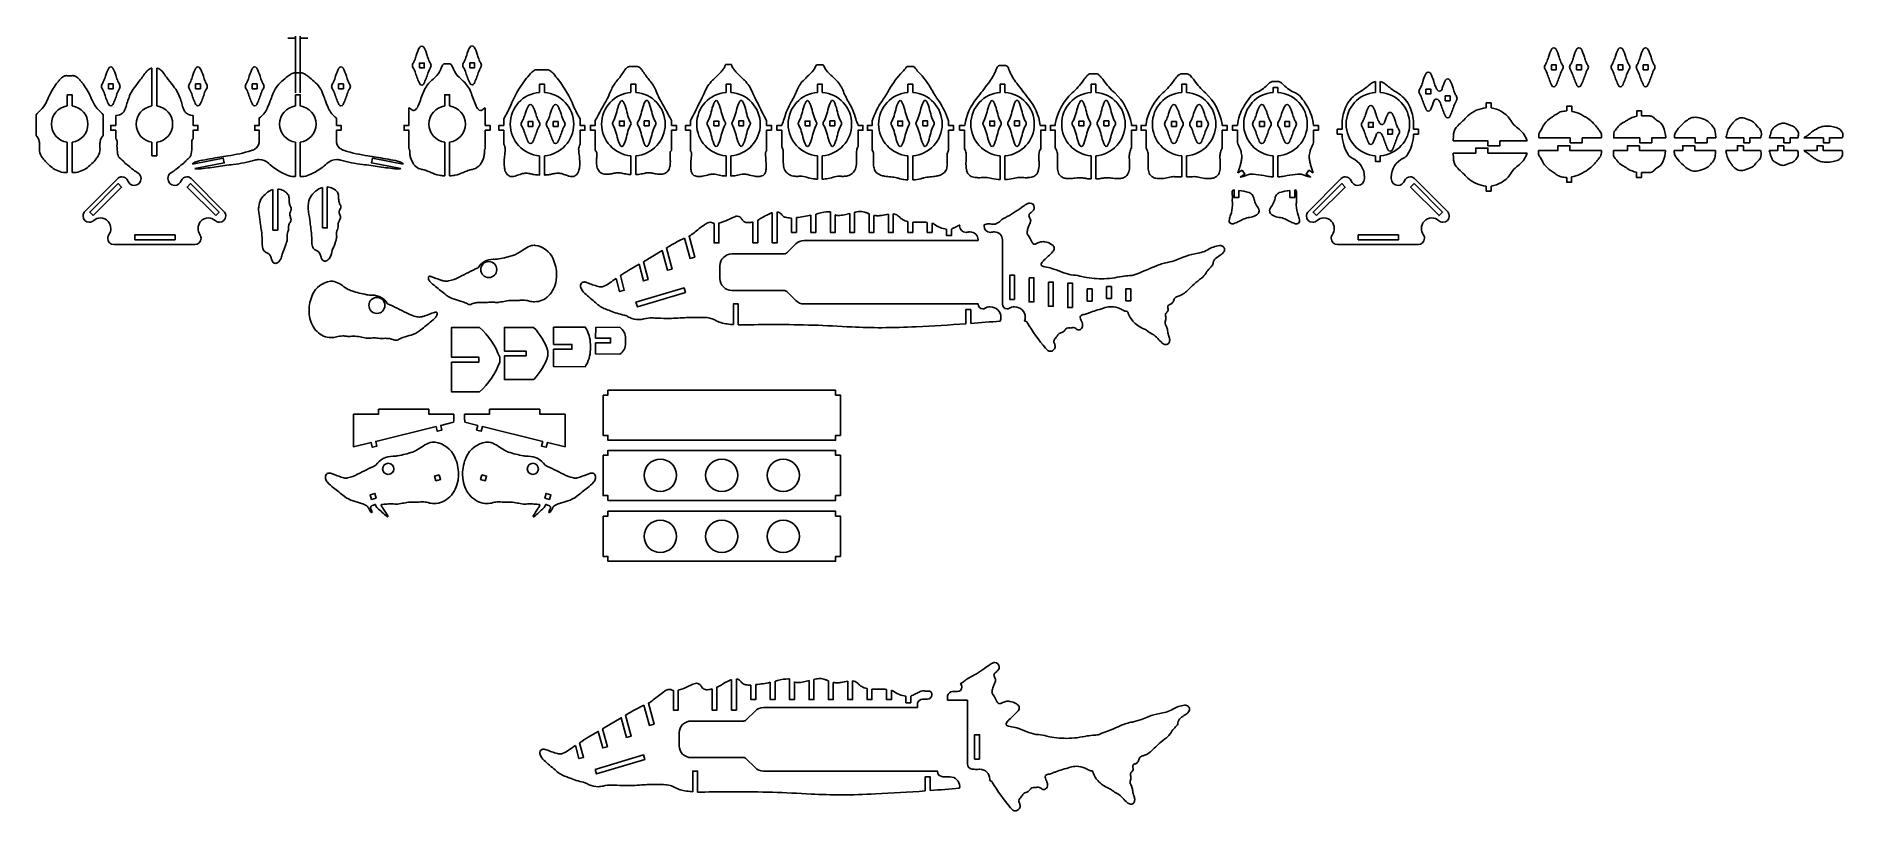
# Model space of a CAD drawing. Extents: x 0 to 1679, y -232 to 488.
import ezdxf

# ---------------------------------------------------------------- set-up
doc = ezdxf.new("R2010")
doc.units = 0
doc.layers.get('0').update_dxf_attribs({"linetype": 'CONTINUOUS'})

msp = doc.modelspace()

# ---------------------------------------------------------------- linework, layer by layer
at = {"color": 4}
for points in [[(240.927599, 435.449268), (240.927599, 488.070977)], [(245.426468, 435.449268), (245.426468, 488.070977)], [(240.927599, 486.195981), (233.928073, 486.195981)], [(252.425994, 486.195981), (245.426468, 486.195981)]]:
    msp.add_lwpolyline(points, dxfattribs=at)
at = {"color": 2}
for points in [[(353.215469, 470.10995)], [(356.346151, 477.68923)], [(360.139059, 477.68923)], [(363.268816, 470.10995)], [(399.995258, 470.378872)], [(403.125014, 477.958179)], [(406.917922, 477.958179)], [(410.048604, 470.378872)], [(1408.118427, 476.108212)], [(1411.915039, 476.108212)], [(1431.500053, 476.108212)], [(1435.292961, 476.108212)], [(1470.037277, 476.108212)], [(1473.832963, 476.108212)], [(1493.418797, 476.108212)], [(1497.211705, 476.108212)], [(67.449171, 458.347262)], [(71.242079, 458.347262)], [(103.793343, 456.476791)], [(105.57727, 457.792881)], [(114.179667, 457.792881)], [(115.962642, 456.476791)], [(148.421831, 458.347236)], [(152.214739, 458.347236)], [(201.131884, 458.347236)], [(204.924766, 458.347236)], [(281.338152, 458.347236)], [(285.129182, 458.347236)], [(350.082009, 462.550169)], [(351.621302, 465.561788)], [(352.477917, 453.631673)], [(356.041087, 458.465346), (360.539004, 458.465346), (360.539004, 462.963263), (356.041087, 462.963263)], [(364.007294, 453.631673)], [(364.863909, 465.561788)], [(366.402276, 462.550169)], [(375.885551, 457.477736)], [(377.630399, 461.145998)], [(378.503762, 462.087254)], [(385.121335, 462.087254)], [(385.994698, 461.145998)], [(387.743277, 457.477736)], [(396.861771, 462.819091)], [(396.881324, 459.163846)], [(398.400164, 465.831663)], [(399.256753, 453.901389)], [(402.817145, 458.734136), (407.318792, 458.734136), (407.318792, 463.232979), (402.817145, 463.232979)], [(410.787083, 453.901389)], [(411.642772, 465.831663)], [(413.158808, 459.163846)], [(413.182065, 462.819091)], [(462.284207, 455.85367)], [(466.343127, 456.870305)], [(473.542016, 456.870305)], [(477.60091, 455.85367)], [(480.61626, 453.218711)], [(546.085369, 455.351306)], [(547.709302, 457.585368)], [(548.710062, 458.639177)], [(561.119311, 458.639177)], [(562.116367, 457.585368)], [(563.744031, 455.351306)], [(635.690192, 454.18034)], [(638.409765, 457.273821)], [(639.994645, 460.246389)], [(640.273675, 461.07046)], [(640.57874, 461.605262)], [(645.953724, 461.549541)], [(646.212301, 461.070566)], [(646.491304, 460.246495)], [(648.076185, 457.273927)], [(650.79671, 454.180445)], [(724.392654, 460.331928)], [(725.143224, 461.336419)], [(731.190673, 461.336419)], [(731.942169, 460.331928)], [(736.830743, 453.343251)], [(804.905098, 454.957976)], [(808.356667, 459.098732)], [(816.133115, 459.098732)], [(819.588388, 454.957976)], [(891.501106, 455.85367)], [(892.436752, 458.373271)], [(893.351973, 459.906055)], [(902.401754, 459.906055)], [(904.251695, 455.85367)], [(1291.532612, 453.549837)], [(1295.32552, 453.549837)], [(1401.854258, 460.96542)], [(1401.877514, 457.313906)], [(1403.396355, 463.977067)], [(1404.987744, 468.525201)], [(1407.813362, 456.88327), (1412.314983, 456.88327), (1412.314983, 461.382113), (1407.813362, 461.382113)], [(1415.044795, 468.525201)], [(1416.639915, 463.977067)], [(1418.155025, 457.313906)], [(1418.178282, 460.96542)], [(1425.233105, 460.96542)], [(1425.256362, 457.313906)], [(1426.775203, 463.977067)], [(1428.36937, 468.525201)], [(1431.194882, 456.88327), (1435.692799, 456.88327), (1435.692799, 461.382113), (1431.194882, 461.382113)], [(1438.423643, 468.525201)], [(1440.01781, 463.977067)], [(1441.536545, 457.313906)], [(1463.773134, 460.96542)], [(1463.796364, 457.313906)], [(1465.312427, 463.977067)], [(1466.906594, 468.525201)], [(1469.732212, 456.88327), (1474.230129, 456.88327), (1474.230129, 461.382113), (1469.732212, 461.382113)], [(1476.963645, 468.525201)], [(1478.555034, 463.977067)], [(1480.073875, 457.313906)], [(1480.097132, 460.96542)], [(1487.15185, 460.96542)], [(1487.17418, 457.313906)], [(1488.693947, 463.977067)], [(1490.288115, 468.525201)], [(1493.113732, 456.88327), (1497.611649, 456.88327), (1497.611649, 461.382113), (1493.113732, 461.382113)], [(1500.341461, 468.525201)], [(1501.936555, 463.977067)], [(1503.455395, 457.313906)], [(1503.474921, 460.96542)], [(21.844079, 447.51276)], [(25.408176, 450.564385)], [(36.947819, 450.564385)], [(40.513767, 447.51276)], [(61.185954, 443.208175)], [(61.206406, 439.552929)], [(62.725247, 446.219821)], [(64.318489, 450.767955)], [(67.142228, 439.12322), (71.642023, 439.12322), (71.642023, 443.621136), (67.142228, 443.621136)], [(75.967855, 446.219821)], [(77.486695, 439.552929)], [(77.508074, 443.208175)], [(91.085538, 440.096992)], [(97.029746, 447.680003)], [(100.178076, 452.007713)], [(119.578834, 452.007713)], [(122.728117, 447.680003)], [(128.671373, 440.096992)], [(142.158614, 443.208148)], [(142.179066, 439.552903)], [(145.292075, 450.767929)], [(148.113988, 439.123193), (152.615609, 439.123193), (152.615609, 443.62111), (148.113988, 443.62111)], [(155.344495, 450.767929)], [(156.941467, 446.219794)], [(158.457503, 439.552903)], [(158.48076, 443.208148)], [(194.865863, 443.208148)], [(194.88912, 439.552903)], [(196.406082, 446.219794)], [(198.002128, 450.767929)], [(200.824015, 439.123193), (205.322858, 439.123193), (205.322858, 443.62111), (200.824015, 443.62111)], [(208.055448, 450.767929)], [(209.649642, 446.219794)], [(211.16753, 439.552903)], [(211.189861, 443.208148)], [(228.102795, 446.04591)], [(233.879575, 450.817274)], [(236.992583, 452.9695)], [(249.361854, 452.9695)], [(252.475788, 450.817274)], [(258.252569, 446.04591)], [(275.072131, 443.208148)], [(275.093536, 439.552903)], [(276.611424, 446.219794)], [(278.20747, 450.767929)], [(281.030283, 439.123193), (285.530978, 439.123193), (285.530978, 443.62111), (281.030283, 443.62111)], [(288.260816, 450.767929)], [(289.85591, 446.219794)], [(291.373825, 439.552903)], [(291.394277, 443.208148)], [(356.372186, 443.729933)], [(360.113024, 443.726229)], [(366.80603, 446.361293)], [(370.727287, 449.954229)], [(392.89781, 449.954229)], [(396.819067, 446.361293)], [(403.148271, 443.998723)], [(406.89186, 443.995019)], [(454.464923, 447.469818)], [(485.416463, 447.469818)], [(539.565427, 446.558249)], [(570.260242, 446.558249)], [(575.609191, 438.004191)], [(628.412245, 446.990764)], [(658.07373, 446.99087)], [(706.96291, 438.200459)], [(713.479094, 447.607375)], [(742.852131, 447.607375)], [(749.368342, 438.200459)], [(792.617689, 438.384715)], [(831.876749, 438.384715)], [(884.705865, 444.395889)], [(911.046935, 444.395889)], [(972.955546, 447.007459)], [(976.138325, 450.882229)], [(977.926882, 452.57498)], [(986.678081, 452.57498)], [(988.462934, 450.882229)], [(991.648491, 447.007459)], [(1057.218935, 447.007591)], [(1060.405418, 450.882361)], [(1072.726323, 450.882361)], [(1075.909075, 447.007591)], [(1143.959961, 442.860327)], [(1158.951147, 442.860327)], [(1237.609761, 441.971142)], [(1255.479561, 441.971142)], [(1285.268469, 438.407971)], [(1286.807762, 441.423322)], [(1288.40193, 445.97053)], [(1291.223843, 438.824637), (1291.223843, 434.325795), (1295.722686, 434.325795), (1295.722686, 438.824637)], [(1298.456202, 445.97053)], [(1300.050396, 441.423322)], [(1301.592467, 438.407971)], [(1301.8194, 437.997788)], [(1306.399179, 439.591982)], [(1309.529861, 447.171262)], [(1313.325547, 447.171262)], [(1316.45623, 439.591982)], [(1404.25297, 452.050523)], [(1408.144462, 442.145079)], [(1411.888078, 442.141348)], [(1415.779569, 452.050523)], [(1431.523204, 442.145079)], [(1435.266793, 442.141348)], [(1439.16109, 452.050523)], [(1466.17182, 452.050523)], [(1470.063312, 442.145079)], [(1473.806928, 442.141348)], [(1477.698419, 452.050523)], [(1489.549636, 452.050523)], [(1493.441128, 442.145079)], [(1497.184717, 442.141348)], [(1501.07994, 452.050523)], [(9.179983, 426.083389)], [(12.443672, 433.049736)], [(49.911397, 433.049736)], [(53.176011, 426.083389)], [(63.579984, 434.289547)], [(67.475206, 424.384102)], [(71.216017, 424.380372)], [(75.110314, 434.289547)], [(82.521266, 419.737331)], [(85.230626, 428.213232)], [(87.507471, 434.069995)], [(132.249439, 434.069995)], [(134.528163, 428.213232)], [(137.23657, 419.737331)], [(144.553596, 434.28952)], [(148.446014, 424.384076)], [(152.188704, 424.380345)], [(156.083926, 434.28952)], [(197.262697, 434.28952)], [(201.156067, 424.384076)], [(204.898731, 424.380345)], [(208.793953, 434.28952)], [(214.652781, 420.86652)], [(217.520229, 427.809636)], [(219.532015, 433.374379)], [(266.820571, 433.374379)], [(268.832356, 427.809636)], [(271.702609, 420.86652)], [(277.468965, 434.28952)], [(281.362335, 424.384076)], [(285.104999, 424.380345)], [(288.998369, 434.28952)], [(347.841491, 420.630247)], [(352.789569, 419.807102)], [(355.253369, 424.059485)], [(410.83648, 419.807102)], [(415.783633, 420.630247)], [(440.609381, 423.022424)], [(457.385499, 423.317276)], [(461.178407, 423.317276)], [(480.764241, 423.317276)], [(484.557149, 423.317276)], [(499.275735, 423.022424)], [(542.862585, 427.386409)], [(545.392425, 427.386409)], [(563.032222, 419.715027)], [(565.988041, 427.550106)], [(567.2446, 428.308138)], [(568.517908, 427.550106)], [(571.467218, 419.715027)], [(620.983619, 435.677154)], [(630.61379, 427.386409)], [(631.870323, 428.137931)], [(633.143604, 427.386409)], [(650.782634, 419.715027)], [(653.739406, 427.550106)], [(656.269219, 427.550106)], [(659.21853, 419.715027)], [(665.502357, 435.67726)], [(701.614887, 426.963102)], [(715.388539, 427.386409)], [(716.648829, 428.137931), (716.648829, 428.137931)], [(717.92211, 427.386409)], [(735.558574, 419.715027)], [(738.514393, 427.550106)], [(741.047937, 427.550106)], [(743.997247, 419.715027)], [(754.720069, 426.963102)], [(786.209375, 428.249532)], [(801.519357, 427.386409)], [(802.778695, 428.137931)], [(804.051975, 427.386409)], [(821.691349, 419.715027)], [(824.64439, 427.550106)], [(825.90095, 428.308138)], [(827.177961, 427.550106)], [(830.127271, 419.715027)], [(838.281333, 428.249532)], [(873.956824, 430.303175)], [(886.878544, 427.386409)], [(888.135104, 428.137931)], [(889.408252, 427.386409)], [(907.047335, 419.715027)], [(910.003154, 427.550106)], [(911.260639, 428.308138)], [(912.533126, 427.550106)], [(915.483363, 419.715027)], [(921.795977, 430.303175)], [(962.489238, 435.264166)], [(969.82579, 427.386409)], [(971.08608, 428.137931)], [(972.358434, 427.386409)], [(989.99839, 419.715027)], [(992.951405, 427.550106)], [(994.210742, 428.308138)], [(995.48405, 427.550106)], [(998.434286, 419.715027)], [(1046.755431, 435.264298)], [(1055.15873, 423.317276)], [(1058.951638, 423.317276)], [(1078.54025, 423.317276)], [(1082.329428, 423.317276)], [(1126.251055, 429.319163)], [(1132.994199, 435.267076)], [(1136.918261, 423.317276)], [(1140.711169, 423.317276)], [(1160.296051, 423.317276)], [(1164.089885, 423.317276)], [(1169.916909, 435.267076)], [(1176.656323, 429.319163)], [(1217.706771, 424.197121)], [(1228.750638, 435.556319)], [(1238.062701, 422.552762)], [(1241.855609, 422.552762)], [(1264.332149, 435.556319)], [(1275.379746, 424.197121)], [(1285.291726, 434.755504)], [(1287.664377, 429.493048)], [(1298.793837, 428.252311)], [(1303.285245, 428.376956)], [(1305.661626, 423.117304)], [(1313.722687, 427.950051), (1313.722687, 432.446089), (1309.224797, 432.446089), (1309.224797, 427.950051)], [(1317.191004, 423.117304)], [(1318.047619, 435.044773)], [(1319.56646, 428.376956)], [(1319.589716, 432.032201)], [(1351.686162, 421.440348)], [(4.13983, 419.34117)], [(58.216165, 419.34117)], [(77.376946, 414.822722)], [(80.836876, 417.18143)], [(138.920961, 417.18143)], [(142.379039, 414.822722)], [(349.577051, 419.288121)], [(414.048072, 419.288121)], [(451.122283, 408.178188)], [(451.141809, 404.526673)], [(452.66065, 411.19076)], [(454.255743, 415.737969)], [(457.07763, 404.096963), (461.579278, 404.096963), (461.579278, 408.59488), (457.07763, 408.59488)], [(464.30909, 415.737969)], [(465.903257, 411.19076)], [(467.423024, 404.526673)], [(467.44255, 408.178188)], [(474.500072, 408.178188)], [(474.523329, 404.526673)], [(476.039392, 411.19076)], [(477.633559, 415.737969)], [(480.459177, 404.096963), (484.957067, 404.096963), (484.957067, 408.59488), (480.459177, 408.59488)], [(487.686879, 415.737969)], [(489.284777, 411.19076)], [(490.80084, 404.526673)], [(490.82407, 408.178188)], [(535.585564, 406.826776)], [(536.002256, 408.368873)], [(536.002256, 405.241895)], [(537.774065, 412.082723)], [(539.906766, 419.547598)], [(541.874842, 404.555513), (546.373685, 404.555513), (546.373685, 409.054356), (541.874842, 409.054356)], [(548.342661, 419.547598)], [(550.475362, 412.082723)], [(552.24717, 408.368873)], [(552.24717, 405.241895)], [(552.66373, 406.826776)], [(559.127713, 408.536275)], [(559.127872, 405.409323)], [(560.899522, 412.250125)], [(565.00059, 404.722915), (569.499433, 404.722915), (569.499433, 409.221757), (565.00059, 409.221757)], [(573.600845, 412.250125)], [(575.372653, 408.536275)], [(575.372786, 405.409323)], [(575.789346, 406.996982)], [(612.19334, 417.745945)], [(623.33677, 406.826776)], [(623.756214, 405.241895)], [(623.75624, 408.368873)], [(625.525271, 412.082723)], [(627.657971, 419.547598)], [(629.625995, 404.555486), (634.127642, 404.555486), (634.127642, 409.054329), (629.625995, 409.054329)], [(636.09384, 419.547598)], [(638.229319, 412.082723)], [(639.99835, 408.368873)], [(639.99835, 405.241895)], [(640.415174, 406.826776)], [(646.461565, 406.996982)], [(646.878125, 408.536275)], [(646.878125, 405.409323)], [(648.64996, 412.250125)], [(652.751743, 404.722915), (657.250585, 404.722915), (657.250585, 409.221757), (652.751743, 409.221757)], [(661.35123, 412.250125)], [(663.123039, 408.536275)], [(663.123039, 405.409323)], [(663.539731, 406.996982)], [(674.29634, 417.74605)], [(694.826155, 411.08834)], [(708.114429, 406.826776)], [(708.530963, 405.241895)], [(708.530989, 408.368873)], [(710.30002, 412.082723)], [(712.43272, 419.547598)], [(714.401802, 404.555486), (718.90345, 404.555486), (718.90345, 409.054329), (714.401802, 409.054329)], [(720.87142, 419.547598)], [(723.004121, 412.082723)], [(724.77593, 405.241895)], [(724.775956, 408.368873)], [(725.192622, 406.826776)], [(731.656816, 405.409323)], [(733.425873, 412.250125)], [(737.526624, 404.722915), (742.025466, 404.722915), (742.025466, 409.221757), (737.526624, 409.221757)], [(746.12717, 412.250125)], [(747.898978, 408.536275)], [(747.898978, 405.409323)], [(748.315803, 406.996982)], [(761.508801, 411.08834)], [(794.661807, 408.368873)], [(794.661913, 405.241895)], [(796.429912, 412.082723)], [(798.566343, 419.547598)], [(800.531826, 404.555486), (805.033447, 404.555486), (805.033447, 409.054329), (800.531826, 409.054329)], [(807.001286, 419.547598)], [(809.134912, 412.082723)], [(810.906721, 408.368873)], [(810.906853, 405.241895)], [(811.323413, 406.826776)], [(817.36737, 406.996982)], [(817.78684, 408.536275)], [(817.78684, 405.409323)], [(819.555871, 412.250125)], [(823.656648, 404.722915), (828.159195, 404.722915), (828.159195, 409.221757), (823.656648, 409.221757)], [(832.259972, 412.250125)], [(834.029003, 408.536275)], [(834.029003, 405.409323)], [(834.448473, 406.996982)], [(879.600598, 406.826776)], [(880.017158, 405.241895)], [(880.01729, 408.368873)], [(881.789099, 412.082723)], [(883.925503, 419.547598)], [(885.890802, 404.555486), (890.388719, 404.555486), (890.388719, 409.054329), (885.890802, 409.054329)], [(892.357563, 419.547598)], [(894.490263, 412.082723)], [(896.262072, 405.241895)], [(896.262098, 408.368873)], [(896.678764, 406.826776)], [(903.142826, 408.536275)], [(903.143064, 405.409323)], [(904.914635, 412.250125)], [(909.016549, 404.722915), (913.514466, 404.722915), (913.514466, 409.221757), (909.016549, 409.221757)], [(917.616063, 412.250125)], [(919.387899, 408.536275)], [(919.388004, 405.409323)], [(919.804564, 406.996982)], [(962.547843, 406.826776)], [(962.964535, 408.368873)], [(962.964668, 405.241895)], [(964.736344, 412.082723)], [(966.872775, 419.547598)], [(968.838047, 404.555486), (973.339668, 404.555486), (973.339668, 409.054329), (968.838047, 409.054329)], [(975.308671, 419.547598)], [(977.441371, 412.082723)], [(979.21318, 408.368873)], [(979.21318, 405.241895)], [(979.629872, 406.826776)], [(986.090151, 408.536275)], [(986.090151, 405.409323)], [(987.861959, 412.250125)], [(991.963795, 404.722915), (996.461711, 404.722915), (996.461711, 409.221757), (991.963795, 409.221757)], [(1000.563256, 412.250125)], [(1002.335091, 408.536275)], [(1002.335091, 405.409323)], [(1002.751783, 406.996982)], [(1048.894561, 408.178188)], [(1048.917818, 404.526673)], [(1050.436659, 411.19076)], [(1052.028048, 415.737969)], [(1054.849935, 404.096963), (1059.351582, 404.096963), (1059.351582, 408.59488), (1054.849935, 408.59488)], [(1062.081394, 415.737969)], [(1063.679266, 411.19076)], [(1065.195329, 404.526673)], [(1065.214855, 408.178188)], [(1072.276108, 408.178188)], [(1072.295634, 404.526673)], [(1073.815401, 411.19076)], [(1075.409568, 415.737969)], [(1078.231455, 404.096963), (1082.730298, 404.096963), (1082.730298, 408.59488), (1078.231455, 408.59488)], [(1085.46011, 415.737969)], [(1087.058008, 411.19076)], [(1088.576849, 404.526673)], [(1088.596375, 408.178188)], [(1118.120197, 414.346578)], [(1130.654092, 408.178188)], [(1130.674571, 404.526673)], [(1132.193385, 411.19076)], [(1133.788505, 415.737969)], [(1136.609466, 404.096963), (1141.108309, 404.096963), (1141.108309, 408.59488), (1136.609466, 408.59488)], [(1143.841825, 415.737969)], [(1145.436019, 411.19076)], [(1146.954859, 404.526673)], [(1146.975312, 408.178188)], [(1154.032834, 408.178188)], [(1154.056091, 404.526673)], [(1155.574905, 411.19076)], [(1157.166294, 415.737969)], [(1159.988181, 404.096963), (1164.489829, 404.096963), (1164.489829, 408.59488), (1159.988181, 408.59488)], [(1167.219641, 415.737969)], [(1168.817539, 411.19076)], [(1170.33638, 404.526673)], [(1170.353101, 408.178188)], [(1184.789959, 414.346578)], [(1231.799485, 407.413701)], [(1231.821789, 403.758429)], [(1233.337852, 410.426247)], [(1234.932945, 414.970677)], [(1237.754832, 407.827562), (1237.754832, 403.328719), (1242.25648, 403.328719), (1242.25648, 407.827562)], [(1244.98907, 414.970677)], [(1246.580459, 410.426247)], [(1248.122557, 407.413701)], [(1248.34949, 407.000739)], [(1252.930195, 408.59488)], [(1256.063655, 416.174187)], [(1259.856563, 416.174187)], [(1262.986319, 408.59488)], [(1264.577709, 404.047672)], [(1291.558673, 419.590408)], [(1295.302263, 419.583873)], [(1309.555896, 413.211833)], [(1313.296708, 413.208129)], [(1330.125769, 413.864772)], [(1369.144878, 410.970336)], [(1402.665179, 408.04333)], [(1409.630626, 413.684326)], [(1413.004037, 415.961198)], [(1417.043431, 417.900435)], [(1434.734796, 415.610545)], [(1437.03212, 414.182854)], [(1438.761145, 413.205324)], [(1441.224972, 411.869734)], [(1450.051498, 403.433812)], [(1469.127639, 403.105596)], [(1473.895299, 407.430502)], [(1476.678107, 408.946564)], [(1479.040545, 410.465405)], [(1498.221778, 414.028575)], [(1499.964774, 413.824872)], [(1503.337285, 411.97771)], [(1504.669171, 410.600263)], [(1506.418649, 409.369739)], [(1511.586226, 404.02079)], [(1526.800641, 403.401268)], [(1531.879874, 408.300028)], [(1536.441026, 411.584196)], [(1538.662071, 412.374771)], [(1546.586447, 411.895769)], [(1550.274236, 410.517369)], [(1554.414992, 407.797796)], [(1557.578244, 404.48389)], [(1573.668774, 403.916518)], [(1575.614546, 406.616564)], [(1579.085615, 410.255088)], [(1587.104871, 411.725562)], [(1593.624787, 409.35942)], [(1597.312602, 406.170133)], [(1598.605409, 404.561995)], [(1599.832203, 403.354754)], [(1615.533054, 404.044073)], [(1617.620167, 405.281106)], [(1621.337748, 406.994336)], [(1625.513852, 406.898531)], [(1628.709621, 405.625223)], [(1630.37729, 405.04486)], [(1659.237961, 403.936044)], [(1669.626137, 403.699824)], [(1672.362458, 403.010611)], [(2.898166, 390.088916)], [(59.457828, 390.088916)], [(74.977307, 391.116611)], [(75.209823, 389.272227)], [(144.546161, 389.272227)], [(144.780529, 391.116611)], [(453.517265, 399.263291)], [(457.408756, 389.357846)], [(461.152372, 389.354116)], [(465.047568, 399.263291)], [(476.895054, 399.263291)], [(480.790276, 389.357846)], [(484.530162, 389.354116)], [(488.425384, 399.263291)], [(537.774065, 401.527118)], [(539.906766, 394.059439)], [(542.856076, 386.224359)], [(545.38589, 386.224359)], [(548.342661, 394.059439)], [(550.475362, 401.527118)], [(560.89968, 401.694547)], [(563.032381, 394.226841)], [(565.981691, 386.391788)], [(568.511505, 386.391788)], [(571.46735, 394.226841)], [(573.600977, 401.694547)], [(625.525244, 401.527118)], [(627.657945, 394.059439)], [(630.607255, 386.224359)], [(633.137095, 386.224359)], [(636.09384, 394.059439)], [(638.229319, 401.527118)], [(648.64996, 401.694547)], [(650.782634, 394.226841)], [(653.732897, 386.391788)], [(656.26271, 386.391788)], [(659.21853, 394.226841)], [(661.35123, 401.694547)], [(710.299993, 401.527118)], [(712.432694, 394.059439)], [(715.385735, 386.224359)], [(717.915575, 386.224359)], [(720.871394, 394.059439)], [(723.004094, 401.527118)], [(733.425847, 401.694547)], [(735.558547, 394.226841)], [(738.507858, 386.391788)], [(741.041428, 386.391788)], [(743.997247, 394.226841)], [(746.12717, 401.694547)], [(796.430018, 401.527118)], [(798.566449, 394.059439)], [(801.515759, 386.224359)], [(804.045599, 386.224359)], [(807.001418, 394.059439)], [(809.135045, 401.527118)], [(819.555871, 401.694547)], [(821.691349, 394.226841)], [(824.641612, 386.391788)], [(827.171452, 386.391788)], [(830.127271, 394.226841)], [(832.259972, 401.694547)], [(881.788966, 401.527118)], [(883.925371, 394.059439)], [(886.871903, 386.224359)], [(889.401717, 386.224359)], [(892.357536, 394.059439)], [(894.490236, 401.527118)], [(904.914873, 401.694547)], [(907.047573, 394.226841)], [(909.996884, 386.391788)], [(912.526724, 386.391788)], [(915.483469, 394.226841)], [(917.616169, 401.694547)], [(964.736476, 401.527118)], [(966.872908, 394.059439)], [(969.819413, 386.224359)], [(972.351926, 386.224359)], [(975.308671, 394.059439)], [(977.441371, 401.527118)], [(987.861959, 401.694547)], [(989.99839, 394.226841)], [(992.944896, 386.391788)], [(995.477541, 386.391788)], [(998.434286, 394.226841)], [(1000.563256, 401.694547)], [(1051.290495, 399.263291)], [(1055.184765, 389.357846)], [(1058.925577, 389.354116)], [(1062.819873, 399.263291)], [(1074.668285, 399.263291)], [(1078.562581, 389.357846)], [(1082.303393, 389.354116)], [(1086.201393, 399.263291)], [(1133.046296, 399.263291)], [(1136.944296, 389.357846)], [(1140.681403, 389.354116)], [(1144.579404, 399.263291)], [(1156.427816, 399.263291)], [(1160.323038, 389.357846)], [(1164.062924, 389.354116)], [(1167.958119, 399.263291)], [(1234.194467, 398.495999)], [(1238.089662, 388.593333)], [(1241.833279, 388.586824)], [(1245.3239, 397.252457)], [(1252.194494, 392.117397)], [(1260.253703, 396.950144), (1260.253703, 401.448987), (1255.75486, 401.448987), (1255.75486, 396.950144)], [(1263.72202, 392.117397)], [(1266.097475, 397.383585)], [(1266.11978, 401.035099)], [(1316.964997, 397.377076)], [(1377.928648, 401.569902)], [(1396.033768, 395.94658)], [(1397.093927, 399.263291)], [(1398.284446, 401.002556)], [(1399.235941, 402.813443)], [(1451.679162, 401.290872)], [(1452.807372, 399.886437)], [(1454.402465, 395.526183)], [(1465.74211, 398.010568)], [(1466.522472, 399.880034)], [(1468.100818, 401.74114)], [(1522.204141, 395.88427)], [(1522.722195, 397.783502)], [(1560.068079, 398.823368)], [(1570.475782, 395.565262)], [(1571.053368, 397.898834)], [(1572.588956, 402.186566)], [(1602.70989, 395.624767)], [(1612.103816, 399.322954)], [(1613.387336, 402.068562)], [(1634.494789, 402.429453)], [(1635.764366, 400.983162)], [(1637.152052, 395.493772)], [(1643.803122, 394.433322)], [(1645.703306, 395.595001)], [(1649.03023, 398.361088)], [(1652.554321, 400.845367)], [(1654.021092, 401.730821)], [(1676.013973, 401.248089)], [(3.072077, 384.61347)], [(7.64069, 372.791093)], [(54.714378, 372.791093)], [(59.282039, 384.61347)], [(75.713934, 378.645026)], [(78.54606, 374.015056)], [(83.424395, 369.391594)], [(136.333468, 369.391594)], [(141.21085, 374.015056)], [(144.043903, 378.645026)], [(146.612054, 370.435217)], [(148.464799, 371.321597)], [(152.595342, 372.39398)], [(170.75068, 375.668834)], [(178.032357, 376.866788)], [(199.950837, 381.695804)], [(202.794129, 382.910506)], [(203.281518, 372.797575)], [(216.233031, 369.687372)], [(270.1222, 369.687372)], [(283.073687, 372.797575)], [(283.560255, 382.910506)], [(286.403547, 381.695804)], [(308.32298, 376.866788)], [(333.758937, 372.39398)], [(337.889453, 371.321597)], [(339.740319, 370.435217)], [(346.722568, 383.155986)], [(346.948575, 382.306833)], [(347.214587, 378.845024)], [(347.807994, 375.323711)], [(415.81705, 375.323711)], [(416.410458, 378.845024)], [(416.67647, 382.306833)], [(416.906207, 383.155986)], [(435.218549, 376.367281)], [(435.835187, 382.300324)], [(504.049824, 382.300324)], [(504.666462, 376.367281)], [(520.790646, 375.359853)], [(520.803558, 379.671874)], [(589.025841, 379.671874)], [(589.035022, 375.359853)], [(608.46925, 380.70142)], [(608.767806, 379.861527)], [(608.840249, 378.520354)], [(631.880536, 385.469133), (631.880536, 385.469133)], [(655.006151, 385.640265)], [(677.645356, 378.520354)], [(677.717799, 379.861527)], [(693.88781, 382.036984)], [(694.104556, 374.520013)], [(694.113817, 379.294155)], [(716.659016, 385.469133)], [(739.781165, 385.640265), (739.781165, 385.640265)], [(762.220319, 379.294155)], [(762.230637, 374.520013)], [(762.447252, 382.036984)], [(777.970647, 378.667383)], [(777.979987, 369.785956)], [(778.101827, 374.996316)], [(802.78904, 385.469133)], [(825.914893, 385.640265)], [(846.391791, 374.996316)], [(846.509927, 369.785956)], [(846.523792, 378.667383)], [(863.956632, 379.271003)], [(863.991954, 371.64894)], [(864.126838, 376.734655)], [(888.147962, 385.469133)], [(911.270164, 385.640265), (911.270164, 385.640265)], [(931.627021, 376.734655)], [(931.758148, 371.64894)], [(931.793497, 379.271003)], [(948.57697, 379.976832)], [(948.882087, 371.912041)], [(949.006733, 375.087359)], [(971.095366, 385.469133)], [(994.220982, 385.640265)], [(1015.591007, 375.087359)], [(1015.722161, 371.912041)], [(1016.024342, 379.976832)], [(1032.840359, 379.976965)], [(1033.273799, 375.087491)], [(1099.857888, 375.087623)], [(1100.290456, 379.977097)], [(1118.17322, 384.068428)], [(1119.406522, 380.885676)], [(1119.653008, 371.760567)], [(1183.254396, 371.760567)], [(1183.500856, 380.885676)], [(1184.734158, 384.068428)], [(1218.973543, 377.968883)], [(1222.684589, 374.63172)], [(1256.085986, 382.214758)], [(1259.826797, 382.211027)], [(1270.405633, 374.63172)], [(1274.112974, 377.968883)], [(1316.964997, 372.712009)], [(1395.836733, 379.326804)], [(1396.896918, 376.003611)], [(1398.091142, 374.26805)], [(1399.046367, 372.456236)], [(1449.854331, 371.835868)], [(1451.481995, 373.978808)], [(1452.613909, 375.386021)], [(1454.205298, 379.743496)], [(1465.544943, 377.260197)], [(1466.329009, 375.389778)], [(1467.904576, 373.532376)], [(1468.934176, 372.164216)], [(1511.389059, 371.2518)], [(1522.006947, 379.386335)], [(1522.525927, 377.486177)], [(1526.607151, 371.872142)], [(1557.384781, 370.78952)], [(1559.871838, 376.449116)], [(1570.279541, 379.708148)], [(1570.857126, 377.371771)], [(1572.399224, 373.083114)], [(1573.475337, 371.356866)], [(1598.408242, 370.707685)], [(1599.635961, 371.914925)], [(1602.513649, 379.642108)], [(1611.910352, 375.950588)], [(1613.190142, 373.20125)], [(1615.339591, 371.225739)], [(1617.422999, 369.992436)], [(1628.51338, 369.644589)], [(1630.182901, 370.224952)], [(1634.301326, 372.840385)], [(1635.570902, 374.283872)], [(1636.955811, 379.776993)], [(1643.609791, 380.836358)], [(1645.509975, 379.674678)], [(1648.836899, 376.908592)], [(1652.361017, 374.425239)], [(1653.82403, 373.542589)], [(1659.04463, 371.334562)], [(1672.165264, 372.259995)], [(1675.820536, 374.021591)], [(15.89151, 365.152281)], [(46.462632, 365.152281)], [(85.136672, 353.632164)], [(90.476335, 363.790603)], [(94.812406, 360.808722)], [(125.163077, 360.962207)], [(129.27965, 363.790603)], [(134.619312, 353.632164)], [(151.337857, 364.650922)], [(183.14879, 368.791704)], [(227.251789, 361.73323)], [(232.557029, 359.069457)], [(253.799128, 359.069457)], [(259.101564, 361.73323)], [(303.205489, 368.791704)], [(318.988175, 366.665513)], [(335.01547, 364.650922)], [(350.732196, 369.161856)], [(352.851852, 366.792936)], [(358.216623, 364.237035)], [(362.455963, 363.088372)], [(366.67858, 361.395621)], [(374.543399, 358.803472)], [(389.085349, 358.803472)], [(396.947416, 361.395621)], [(401.172812, 363.088372)], [(405.409347, 364.237035)], [(410.774118, 366.792936)], [(412.896579, 369.161856)], [(435.132983, 365.303861)], [(436.323502, 361.517462)], [(439.430927, 358.091954)], [(440.957203, 357.605518)], [(442.515096, 357.628801)], [(444.900791, 358.042689)], [(446.193598, 358.429616)], [(450.813355, 359.954965)], [(457.385367, 360.493498)], [(459.133945, 360.152132)], [(462.855231, 359.404341)], [(477.026076, 359.404341)], [(480.750139, 360.152132)], [(482.495939, 360.493498)], [(489.071655, 359.954965)], [(493.691413, 358.429616)], [(494.984246, 358.042689)], [(497.369915, 357.628801)], [(498.927834, 357.605518)], [(500.45411, 358.091954)], [(503.561535, 361.517462)], [(504.752054, 365.303861)], [(520.689258, 369.22406)], [(521.817468, 364.41457)], [(524.790035, 360.985305)], [(529.262816, 359.68599)], [(532.694859, 359.902577)], [(536.851437, 360.6541)], [(545.071565, 360.551786)], [(547.817172, 359.948165)], [(562.008496, 359.948165)], [(564.755056, 360.551786)], [(572.977036, 360.6541)], [(577.13454, 359.902577)], [(580.566556, 359.68599)], [(585.03566, 360.985305)], [(588.008201, 364.41457)], [(589.140141, 369.22406)], [(608.685732, 362.222285)], [(609.843681, 359.767772)], [(611.13371, 358.616332)], [(613.266411, 357.793187)], [(615.35355, 357.583002)], [(618.805092, 357.903888)], [(625.422692, 359.335284)], [(630.639561, 359.69615)], [(633.362864, 359.1809)], [(636.165225, 358.557727)], [(650.320248, 358.557727)], [(653.125414, 359.1809)], [(655.848717, 359.69615)], [(661.062781, 359.335284)], [(667.681307, 357.903888)], [(671.135654, 357.583002)], [(673.219062, 357.793187)], [(675.351763, 358.616332)], [(676.641792, 359.767772)], [(677.799741, 362.222285)], [(694.442085, 367.423412)], [(696.289248, 362.468851)], [(699.072082, 359.659955)], [(703.583016, 357.946751)], [(705.341808, 357.783053)], [(715.720644, 357.018513)], [(717.508275, 356.496728)], [(723.339004, 355.361084)], [(732.995237, 355.361084)], [(738.825966, 356.496728)], [(740.614523, 357.018513)], [(747.839447, 357.793266)], [(750.99246, 357.783053)], [(752.751251, 357.946751)], [(757.263138, 359.659955)], [(760.04502, 362.468851)], [(761.893108, 367.423412)], [(778.479441, 365.231312)], [(780.533084, 361.46817)], [(784.503633, 358.902056)], [(788.276088, 357.950561)], [(794.077977, 357.293918)], [(799.786866, 356.299667)], [(802.473895, 355.541636)], [(822.019724, 355.541636)], [(824.703975, 356.299667)], [(830.416593, 357.293918)], [(836.213826, 357.950561)], [(839.987207, 358.902056)], [(843.960535, 361.46817)], [(846.0114, 365.231312)], [(864.78999, 362.448478)], [(866.082797, 359.896307)], [(869.911979, 357.287409)], [(872.536699, 356.726572)], [(876.811387, 356.509799)], [(882.035717, 356.585152)], [(888.013395, 355.83363)], [(907.73967, 355.83363)], [(918.94152, 356.509799)], [(923.21716, 356.726572)], [(925.841853, 357.287409)], [(929.671036, 359.896307)], [(930.960139, 362.448478)], [(948.810518, 365.82554)], [(949.895944, 360.746307)], [(953.409823, 356.917125)], [(957.088325, 355.841012)], [(961.435561, 355.774972)], [(966.819859, 356.309774)], [(972.923108, 356.217699)], [(976.135626, 355.689405)], [(988.465818, 355.689405)], [(991.678362, 356.217699)], [(997.78439, 356.309774)], [(1003.168687, 355.774972)], [(1007.513146, 355.841012)], [(1011.191648, 356.917125)], [(1014.705526, 360.746307)], [(1015.794657, 365.82554)], [(1033.072954, 365.82554)], [(1034.163011, 360.746307)], [(1037.673185, 356.917125)], [(1041.354465, 355.841012)], [(1045.696119, 355.774972)], [(1051.97238, 356.614865)], [(1057.196683, 357.467749)], [(1060.50035, 357.297543)], [(1072.732752, 357.304184)], [(1075.944344, 357.467882)], [(1081.158435, 356.614997)], [(1087.431891, 355.775104)], [(1091.776323, 355.841144)], [(1095.453899, 356.917257)], [(1098.971508, 360.74644)], [(1100.057834, 365.825672)], [(1118.80941, 368.390861)], [(1120.73563, 357.487408)], [(1122.353054, 358.036154)], [(1125.72927, 359.266678)], [(1127.646176, 359.675909)], [(1130.799189, 359.761449)], [(1140.685107, 358.436071)], [(1145.918725, 357.523656)], [(1156.992384, 357.523656)], [(1162.22227, 358.436071)], [(1172.111919, 359.761449)], [(1175.264906, 359.675909)], [(1177.180886, 359.266678)], [(1180.557128, 358.036154)], [(1182.171748, 357.487408)], [(1184.097967, 368.390861)], [(1221.801939, 353.632164)], [(1234.145175, 355.899723)], [(1258.941343, 355.899723)], [(1271.284579, 353.632164)], [(1320.702104, 365.375484)], [(1330.125769, 356.224313)], [(1369.144878, 359.115045)], [(1377.928648, 368.519183)], [(1402.471874, 367.22635)], [(1409.441026, 361.589085)], [(1412.810759, 359.308508)], [(1416.8492, 357.369271)], [(1421.981429, 356.76282)], [(1434.538554, 359.66006)], [(1436.834926, 361.086826)], [(1438.567682, 362.065282)], [(1441.035213, 363.403676)], [(1473.701835, 367.840236)], [(1476.484643, 366.3242)], [(1478.843351, 364.804433)], [(1498.028315, 361.241263)], [(1499.76758, 361.447744)], [(1503.140091, 363.292102)], [(1504.475708, 364.670501)], [(1506.225212, 365.900999)], [(1531.683579, 366.970577)], [(1538.468607, 362.894936)], [(1546.392984, 363.373911)], [(1550.080773, 364.755115)], [(1554.221555, 367.471883)], [(1575.421083, 368.653116)], [(1578.889374, 365.014592)], [(1586.915112, 363.54507)], [(1593.431323, 365.910286)], [(1597.119139, 369.099547)], [(1621.140554, 368.279206)], [(1625.324092, 368.375012)], [(52.95093, 321.301324), (49.768151, 324.483151), (76.281306, 350.984188), (79.464059, 347.80514)], [(166.806906, 321.301324), (169.987833, 324.483151), (143.474678, 350.984188), (140.293778, 347.80514)], [(209.844031, 338.108954)], [(213.636939, 341.902815)], [(233.914871, 340.970846)], [(234.964949, 336.996593)], [(255.842532, 340.101214)], [(259.637292, 343.894122)], [(279.914006, 342.96218)], [(280.964905, 338.988826)], [(1111.14205, 341.791187)], [(1111.273257, 343.802047)], [(1111.282491, 340.599742)], [(1111.394013, 338.778641)], [(1126.596124, 342.847774)], [(1129.244074, 341.331738)], [(1131.225169, 337.47279)], [(1150.987718, 337.47279)], [(1152.969738, 341.331738)], [(1155.620493, 342.847774)], [(1169.26397, 345.189733)], [(1170.819085, 338.778641)], [(1170.930607, 340.599742)], [(1170.940926, 343.802047)], [(1171.072001, 341.791187)], [(1189.617123, 321.301324), (1186.43437, 324.483151), (1212.94562, 350.984188), (1216.128399, 347.80514)], [(1276.960896, 347.80514), (1303.473125, 321.301324), (1306.652147, 324.483151), (1280.140897, 350.984188)], [(1351.686162, 348.645033)], [(207.058392, 331.212351)], [(207.082575, 322.689937)], [(235.483929, 331.806685)], [(235.689484, 321.727303)], [(235.788994, 323.939061)], [(236.628861, 329.066633)], [(236.687466, 325.883881)], [(253.058771, 333.207389)], [(253.082954, 324.681271)], [(281.484017, 333.797992)], [(281.689572, 323.719563)], [(281.789082, 325.931295)], [(282.627096, 331.057967)], [(282.68848, 327.875188)], [(282.690332, 320.426109)], [(282.760102, 319.118406)], [(650.343823, 320.628912)], [(653.893975, 319.991796)], [(682.69231, 323.606136)], [(692.148545, 322.818339)], [(693.60878, 321.201841)], [(696.125603, 319.69324)], [(726.676246, 323.351184)], [(737.408567, 324.762021)], [(745.438009, 321.397077)], [(750.972987, 322.067663)], [(765.104753, 325.040231)], [(770.6732, 324.285057)], [(773.123983, 323.276836)], [(785.608586, 321.514314)], [(800.626733, 321.222267)], [(802.306493, 319.715518)], [(900.248496, 319.330628)], [(915.604277, 328.846368)], [(920.152412, 331.966811)], [(922.370679, 332.882957)], [(922.856189, 319.578014)], [(923.630016, 323.572746)], [(926.524478, 326.392781)], [(1109.684407, 321.704047)], [(1111.41727, 332.20012)], [(1127.350531, 319.618786)], [(1132.682626, 333.039987)], [(1132.865956, 321.35432)], [(1134.36527, 322.288141)], [(1135.378942, 328.413721)], [(1136.166844, 325.315583)], [(1146.046148, 325.315583)], [(1146.830214, 328.413721)], [(1147.847722, 322.288141)], [(1149.347037, 321.35432)], [(1149.531187, 333.039987)], [(1154.862461, 319.618786)], [(1170.795829, 332.20012)], [(1172.528585, 321.704047)], [(1311.734158, 324.404093)], [(53.454115, 316.735516)], [(66.906934, 315.877048)], [(67.694704, 303.708676)], [(91.654736, 298.881512), (91.654736, 303.379428), (129.150375, 303.379428), (129.150375, 298.881512)], [(152.063132, 303.708676)], [(152.850003, 315.877048)], [(166.30187, 316.735516)], [(208.526089, 312.791927)], [(209.315738, 307.109074)], [(233.198696, 303.688223)], [(233.921379, 306.368717)], [(234.479439, 308.745099)], [(234.577096, 311.369818)], [(235.54346, 314.222397)], [(236.69027, 318.43385)], [(236.760941, 317.127072)], [(254.526441, 314.785113)], [(255.31609, 309.101334)], [(279.195054, 302.603723)], [(279.198784, 305.681383)], [(279.921467, 308.360051)], [(280.478574, 310.736432)], [(280.576232, 313.361152)], [(281.543548, 316.214657)], [(611.222399, 305.282285)], [(620.914853, 312.826244)], [(623.972987, 314.597153)], [(628.861534, 314.380433)], [(642.718028, 317.473915)], [(655.012872, 318.878482)], [(656.715862, 316.633254)], [(658.681161, 315.1237)], [(659.635434, 314.86515)], [(663.940813, 315.000008)], [(673.010121, 318.485046)], [(804.842841, 317.690714)], [(815.457951, 315.231545)], [(820.992929, 315.192492)], [(834.419686, 313.357421)], [(854.670524, 310.821073)], [(858.05047, 312.571503)], [(865.773949, 305.950199)], [(880.686871, 312.571662)], [(885.897231, 313.61801)], [(886.497121, 313.550117)], [(888.414054, 305.950358)], [(890.995964, 313.456164)], [(893.266327, 314.469042)], [(896.41934, 316.811001)], [(920.680811, 306.38655)], [(921.310493, 303.361913)], [(921.694615, 310.319899)], [(923.03301, 313.467329)], [(923.633747, 318.234962)], [(923.971487, 316.300382)], [(1108.503202, 316.77179)], [(1108.536671, 315.58778)], [(1108.585963, 317.409833)], [(1110.104804, 313.79364)], [(1112.454198, 313.76107)], [(1116.535449, 315.428738)], [(1122.205258, 318.208768)], [(1160.007734, 318.208768)], [(1165.677543, 315.428738)], [(1169.75972, 313.76107)], [(1172.108188, 313.79364)], [(1173.627955, 317.409833)], [(1173.677247, 315.58778)], [(1173.709817, 316.77179)], [(1190.118455, 316.735516)], [(1203.571248, 315.876096)], [(1204.359045, 303.70775)], [(1265.814715, 303.379428), (1265.814715, 298.881512), (1228.31815, 298.881512), (1228.31815, 303.379428)], [(1288.730251, 303.70775)], [(1289.514317, 315.876096)], [(1302.964358, 316.735516)], [(209.998416, 297.768198)], [(210.228154, 292.986595)], [(210.734116, 290.702288)], [(211.474473, 288.990937)], [(213.851781, 287.0331)], [(230.428906, 290.125655)], [(231.750552, 293.61162)], [(232.622037, 296.394455)], [(233.195918, 300.612416)], [(255.99599, 299.761383)], [(256.225596, 294.978855)], [(256.733437, 292.695474)], [(257.473767, 290.984122)], [(259.850149, 289.024407)], [(263.754658, 285.563551)], [(274.273063, 285.800723)], [(276.428994, 292.116036)], [(277.750667, 295.604806)], [(278.622151, 298.386714)], [(448.086533, 286.563411)], [(454.075377, 290.44932)], [(460.237205, 293.356773)], [(463.74087, 293.615351)], [(595.273209, 296.774767)], [(925.494032, 296.204881)], [(928.706576, 294.968774)], [(931.479172, 296.195567)], [(937.224334, 296.944285)], [(942.841147, 294.88043)], [(944.373931, 287.488077)], [(944.981282, 293.242526)], [(945.748601, 291.780439)], [(1076.364687, 285.722618)], [(1082.480955, 287.021035)], [(1088.452124, 289.542514)], [(1099.417886, 293.40797)], [(1102.689009, 292.50299)], [(1103.139171, 287.19775)], [(1103.929746, 288.973289)], [(217.754438, 283.570365)], [(219.160857, 279.378466)], [(220.185827, 277.849386)], [(221.208917, 277.148107)], [(223.474624, 277.148107)], [(226.770856, 280.053709)], [(228.274801, 283.809416)], [(264.71081, 282.733303)], [(265.159093, 281.368847)], [(266.186867, 279.842571)], [(267.208106, 279.138488)], [(269.47286, 279.138488)], [(272.77097, 282.045968)], [(410.563933, 272.703213)], [(413.044402, 271.129498)], [(425.608141, 280.635951)], [(427.923986, 271.129498)], [(443.769036, 284.562791)], [(480.301115, 281.116805)], [(933.690903, 276.162376)], [(934.62565, 277.86071)], [(935.948249, 273.927229)], [(936.348193, 279.737637)], [(938.756192, 273.323608)], [(945.410966, 271.630831)], [(1040.32476, 274.449013)], [(1050.977996, 277.73408)], [(1065.779343, 282.705416)], [(1090.539263, 272.48652)], [(1092.829126, 275.202388)], [(1093.383481, 276.899796)], [(1095.592435, 281.273067)], [(1100.123821, 284.470716)], [(273.340354, 260.345108)], [(276.843067, 260.084678)], [(283.006774, 257.179077)], [(288.992839, 253.29039)], [(364.430575, 262.82645)], [(364.630547, 264.331347)], [(365.575506, 264.904276)], [(365.838714, 260.175695)], [(367.101781, 264.620722)], [(371.058387, 255.39224)], [(376.04274, 261.264032)], [(378.75673, 260.517166)], [(383.258377, 260.557171)], [(393.000124, 264.082215)], [(483.136019, 261.040803)], [(505.874867, 256.522355)], [(506.038564, 254.435242)], [(506.740795, 258.529484)], [(509.959822, 259.52654)], [(511.846036, 258.952685)], [(522.152377, 255.38298)], [(527.504104, 255.708523)], [(532.967459, 258.798274)], [(557.309681, 240.7788), (558.59971, 236.469716), (603.275638, 249.830434), (601.985609, 254.137692)], [(908.993292, 243.357985), (908.993292, 265.846616), (904.49445, 265.846616), (904.49445, 243.357985)], [(922.491673, 263.582788), (922.491673, 241.092278), (926.99332, 241.092278), (926.99332, 263.582788)], [(940.492626, 259.545246), (940.492626, 237.056615), (944.990543, 237.056615), (944.990543, 259.545246)], [(954.725807, 268.091843)], [(962.987792, 235.877261), (962.987792, 258.365892), (958.486145, 258.365892), (958.486145, 235.877261)], [(963.76535, 266.026109)], [(971.65623, 264.604952)], [(976.483368, 253.099731), (976.483368, 241.85494), (980.987793, 241.85494), (980.987793, 253.099731)], [(998.982238, 244.145755), (998.982238, 255.388695), (994.483395, 255.388695), (994.483395, 244.145755)], [(999.831445, 263.181917)], [(1008.934223, 264.76492)], [(1016.979487, 242.138626), (1016.979487, 253.381566), (1012.480645, 253.381566), (1012.480645, 242.138626)], [(1016.069876, 265.491307)], [(1020.23762, 266.274447)], [(1069.775927, 251.805046)], [(1082.562817, 263.101907)], [(1086.913757, 267.990481)], [(256.777331, 247.842831)], [(293.312162, 251.288817)], [(307.259805, 247.784252)], [(309.157132, 237.857403)], [(311.472183, 247.36293)], [(324.037643, 237.857403)], [(326.516365, 239.433896)], [(380.905253, 247.470668)], [(396.27765, 241.199223)], [(400.861133, 239.184632)], [(404.847531, 239.148358)], [(408.857159, 240.313768)], [(415.325004, 240.38166)], [(425.801578, 240.718369)], [(430.329261, 240.744404)], [(435.982322, 241.863301)], [(445.330659, 242.344154)], [(448.706901, 242.429721)], [(458.1008, 241.882827)], [(476.05524, 246.704408)], [(509.779376, 249.046288)], [(520.065238, 240.205792)], [(993.321636, 235.786112)], [(1051.37876, 235.835404)], [(1051.53968, 235.26528)], [(1052.812035, 238.539181)], [(1053.993241, 239.036783)], [(1055.906443, 240.381687)], [(1056.720275, 241.851236)], [(1057.284842, 243.607249)], [(1059.594232, 245.905499)], [(1061.025654, 246.447736)], [(253.944279, 227.770587)], [(344.0811, 230.811046)], [(353.822873, 227.286002)], [(358.324494, 227.244145)], [(361.037584, 227.991011)], [(366.021938, 222.121203)], [(369.979469, 231.349553)], [(371.242511, 226.905585)], [(371.504792, 231.635091)], [(372.449778, 231.05658)], [(372.64975, 229.554487)], [(528.730898, 234.568526)], [(533.186958, 232.875749)], [(546.357016, 228.789868)], [(549.35284, 227.631919)], [(551.574811, 226.480452)], [(564.715131, 225.260194)], [(574.733129, 226.121439)], [(586.249489, 225.747556)], [(602.353063, 226.419995)], [(611.035444, 226.621819)], [(619.861997, 226.67672)], [(630.473403, 224.289173)], [(642.146951, 220.550213)], [(655.354211, 219.62105)], [(881.152988, 234.967518)], [(895.73772, 223.276295)], [(903.789441, 234.965772)], [(918.376952, 223.274549)], [(920.743121, 221.966846)], [(970.049019, 226.545672)], [(970.596839, 224.355319)], [(971.269224, 228.734173)], [(971.683191, 221.841274)], [(972.899666, 229.22434)], [(976.923238, 230.369271)], [(980.026932, 231.583973)], [(986.218553, 233.611581)], [(1007.154873, 234.723017)], [(1010.754318, 232.86842)], [(1012.595897, 232.505702)], [(1014.256105, 231.534682)], [(1014.679279, 230.387872)], [(1018.846096, 223.304314)], [(1049.255373, 223.78702)], [(1049.275826, 229.010424)], [(1049.364196, 219.90762)], [(1049.46278, 227.215332)], [(1049.705535, 230.45206)], [(1050.640282, 231.631413)], [(261.024105, 213.431387)], [(278.976693, 208.611658)], [(288.374323, 209.1567)], [(291.750565, 209.071133)], [(301.09795, 208.59028)], [(306.75289, 207.471383)], [(311.279646, 207.445322)], [(316.605338, 207.503001)], [(321.753336, 207.11237)], [(328.223033, 207.041673)], [(332.232661, 205.875337)], [(336.218953, 205.911611)], [(547.606987, 202.668402)], [(757.78778, 217.765527)], [(817.672514, 217.959916)], [(945.827632, 203.129756)], [(946.349416, 206.677104)], [(947.592932, 208.172688)], [(949.351723, 210.448607)], [(952.025734, 212.347866)], [(955.739585, 214.7447)], [(956.737567, 215.953819)], [(959.34276, 216.923914)], [(962.676192, 217.096898)], [(965.957555, 216.314684)], [(967.072721, 215.459022)], [(970.3113, 215.543662)], [(971.71854, 217.237339)], [(1028.938495, 216.177974)], [(1032.322146, 214.181058)], [(1036.839615, 211.252226)], [(1042.126228, 207.037969)], [(1046.250236, 202.837682)], [(1050.236607, 218.032571)], [(1051.221571, 214.449874)], [(1052.0875, 210.252366)], [(1052.244689, 202.690733)], [(1053.078047, 206.552485)], [(475.402275, 190.841368)], [(937.847454, 198.048671)], [(940.026669, 195.927136)], [(944.902199, 196.119647)], [(946.706551, 200.210185)], [(946.706551, 199.098723)], [(1049.233042, 201.425813)], [(526.752503, 154.51114), (526.752503, 117.032249), (531.250419, 117.032249), (531.250419, 112.533406), (742.727697, 112.533406), (742.727697, 117.032249), (747.225587, 117.032249), (747.225587, 154.51114), (742.727697, 154.51114), (742.727697, 159.009982), (531.250419, 159.009982), (531.250419, 154.51114)], [(349.707174, 101.518352)], [(353.493573, 103.274365)], [(366.194869, 110.321648)], [(370.674186, 110.652774)], [(417.893923, 110.652774)], [(422.372314, 110.321648)], [(429.134984, 107.133313)], [(435.07361, 103.274365)], [(438.863714, 101.518352)], [(526.752503, 98.550442), (526.752503, 61.068773), (531.250419, 61.068773), (531.250419, 56.57456), (742.727697, 56.57456), (742.727697, 61.068773), (747.225587, 61.068773), (747.225587, 98.550442), (742.727697, 98.550442), (742.727697, 103.047432), (531.250419, 103.047432), (531.250419, 98.550442)], [(321.904016, 85.940294)], [(332.261475, 97.696631)], [(332.285658, 85.940294)], [(336.008821, 98.073318)], [(399.604653, 96.846525)], [(452.562092, 98.073318)], [(456.286129, 85.940294)], [(456.309413, 97.696631)], [(466.667797, 85.940294)], [(472.94128, 89.276531)], [(268.855402, 77.100724)], [(269.264659, 80.217436)], [(270.782547, 73.475218)], [(272.157243, 81.963236)], [(276.266381, 68.445303)], [(283.397378, 78.200094)], [(285.812812, 77.534138)], [(289.383417, 77.562977)], [(298.577344, 80.890827)], [(374.448493, 80.430452), (375.701322, 76.097159), (371.38012, 74.846183), (370.123561, 79.185058)], [(391.971398, 75.535369)], [(396.595812, 75.535369)], [(414.12332, 80.430452), (412.870491, 76.097159), (417.191693, 74.846183), (418.445447, 79.185058)], [(489.993517, 80.890827)], [(499.187444, 77.562977)], [(502.757123, 77.534138)], [(505.172583, 78.200094)], [(512.302654, 68.445303)], [(516.413644, 81.963236)], [(517.788313, 73.475218)], [(519.307154, 80.217436)], [(519.714533, 77.100724)], [(594.908561, 79.91888)], [(652.000246, 79.91888)], [(709.092858, 79.91888)], [(286.126237, 60.494892)], [(307.263615, 51.44884)], [(316.019339, 58.840267), (314.764632, 63.172634), (310.444383, 61.921657), (311.696259, 57.591169)], [(311.323276, 51.285143)], [(312.257096, 51.855293)], [(314.666947, 52.830018)], [(315.377539, 52.458914)], [(320.565595, 52.199437)], [(320.862272, 52.796548)], [(327.426902, 53.364821)], [(332.018746, 53.314603)], [(337.353751, 53.348099)], [(343.049622, 54.4707)], [(351.708746, 54.917157)], [(355.662574, 55.018519)], [(364.111487, 54.526527)], [(384.273981, 59.939637)], [(404.296933, 59.939637)], [(424.459426, 54.526527)], [(432.908366, 55.018519)], [(436.858463, 54.917157)], [(451.213432, 53.348099)], [(456.552141, 53.314603)], [(461.142133, 53.364821)], [(466.635174, 52.948155), (466.635174, 52.948155)], [(467.708483, 52.796548)], [(468.003334, 52.199437)], [(472.551548, 58.840267), (473.804377, 63.172634), (478.125578, 61.921657), (476.87275, 57.591169)], [(473.194168, 52.458914)], [(473.902881, 52.830018)], [(476.314611, 51.855293)], [(477.246553, 51.285143)], [(481.305394, 51.44884)], [(502.445549, 60.494892)], [(308.98428, 49.125481)], [(310.372919, 46.543545)], [(310.684413, 49.634248)], [(311.189529, 45.437666)], [(311.810744, 46.855145)], [(312.002355, 46.303594)], [(312.114883, 45.849701)], [(317.11773, 49.427768)], [(322.120683, 49.273357)], [(325.850356, 41.539665)], [(326.459559, 41.359246)], [(326.826933, 42.143312)], [(461.742896, 42.143312)], [(462.11027, 41.359246)], [(462.717621, 41.539665)], [(466.448219, 49.273357)], [(471.452099, 49.427768)], [(476.452142, 45.849701)], [(476.567474, 46.303594)], [(476.757233, 46.855145)], [(477.380406, 45.437666)], [(477.886342, 49.634248)], [(478.197968, 46.543545)], [(479.585655, 49.125481)], [(526.752503, 41.975884), (526.752503, 4.495141), (531.250419, 4.495141), (531.250419, 0.000003), (742.727697, 0.000003), (742.727697, 4.495141), (747.225587, 4.495141), (747.225587, 41.975884), (742.727697, 41.975884), (742.727697, 46.474727), (531.250419, 46.474727), (531.250419, 41.975884)], [(594.908561, 23.22063)], [(652.000246, 23.22063)], [(709.092858, 23.22063)]]:
    msp.add_lwpolyline(points, close=True, dxfattribs=at)
for points in [[(107.629034, 423.136856), (107.629034, 458.189147)], [(112.127877, 458.189147), (112.127877, 423.136856)], [(245.426653, 453.959968), (240.927811, 453.959968)], [(350.105239, 458.897702), (350.105239, 458.895056)], [(366.38275, 458.895056), (366.38275, 458.897702)], [(384.06197, 462.344005), (379.563127, 462.344005)], [(459.272561, 453.218711), (459.268856, 453.218711)], [(467.691735, 456.850991), (472.193382, 456.850991)], [(557.16551, 459.836205), (552.663889, 459.836205)], [(645.494248, 461.729881), (645.494248, 461.729881), (640.992627, 461.723266)], [(719.500376, 453.343251), (719.503286, 453.343251)], [(730.416846, 461.503795), (725.918004, 461.503795)], [(814.867269, 459.745162), (809.623439, 459.745162)], [(895.015911, 460.627812), (900.737816, 460.627812)], [(903.313244, 458.373271), (903.316948, 458.373271)], [(1441.556998, 460.96542), (1441.559908, 460.96542)], [(19.831367, 444.995938), (19.831367, 444.993027)], [(33.426479, 451.30289), (28.927637, 451.30289)], [(42.525553, 444.993027), (42.525553, 444.995938)], [(74.371835, 450.767955), (74.374613, 450.767955)], [(143.696055, 446.219794), (143.697907, 446.219794)], [(472.193329, 435.739596), (472.193329, 443.319829), (467.691682, 443.319829), (467.691682, 435.739596)], [(534.220208, 438.004191), (534.217298, 438.004191)], [(552.663889, 435.7365), (552.663889, 443.319538), (557.16551, 443.319538), (557.16551, 435.7365)], [(640.936589, 435.730044), (640.936589, 443.319591), (645.49401, 443.319591), (645.49401, 435.736553)], [(725.918162, 435.736738), (725.918189, 443.319776)], [(725.918189, 443.319776), (730.417031, 443.319776), (730.417031, 435.736738)], [(809.997401, 435.736738), (809.997401, 443.319776), (814.496244, 443.319776), (814.496244, 435.736738)], [(900.127819, 435.736685), (900.127819, 443.319723), (895.626172, 443.319723), (895.626172, 435.736685)], [(984.990913, 453.146083), (979.613124, 453.146083)], [(980.049449, 435.736738), (980.049449, 443.319776), (984.552022, 443.319776), (984.552022, 435.736738)], [(1069.254275, 452.959235), (1063.873708, 452.959235)], [(1064.316621, 435.736632), (1064.316621, 443.31967), (1068.814537, 443.31967), (1068.814537, 435.736632)], [(1154.537871, 445.951031), (1148.369507, 445.951031)], [(1149.202865, 435.736606), (1149.202865, 440.326597), (1153.704512, 440.326597), (1153.704512, 435.736606)], [(1244.2943, 435.736738), (1244.2943, 445.901686)], [(1248.795948, 445.901686), (1248.795948, 435.736738)], [(1427.631818, 452.050523), (1427.631712, 452.050523)], [(28.927637, 433.574298), (33.426479, 433.574298), (33.426479, 423.13683)], [(28.927637, 423.13683), (28.927637, 433.574298)], [(83.630876, 422.822426), (83.630876, 422.818721)], [(136.125109, 422.818721), (136.125109, 422.822426)], [(240.927625, 433.574298), (245.426468, 433.574298), (245.426468, 423.13683)], [(240.927837, 423.13683), (240.927625, 433.574298)], [(346.40729, 421.378039), (346.40729, 421.378039), (346.384007, 405.133072), (341.882386, 405.133072), (341.882386, 400.635182), (346.384007, 400.635182), (346.384007, 383.507565)], [(359.857331, 436.130306), (359.857331, 436.127395)], [(379.563101, 423.136803), (379.563101, 433.574272), (384.061944, 433.574272), (384.061944, 423.136803)], [(403.771629, 436.127395), (403.768719, 436.130306)], [(408.36895, 424.059485), (408.37186, 424.059485)], [(417.243763, 405.133072), (417.217834, 421.378039)], [(530.646693, 429.892886), (530.646693, 429.895796)], [(544.122848, 428.137931), (544.119144, 428.137931), (544.119144, 428.137931)], [(579.181674, 429.895796), (579.181674, 429.892886)], [(654.999643, 428.308138), (654.995938, 428.308138), (654.995938, 428.308138)], [(739.774656, 428.308138), (739.770952, 428.308138), (739.770952, 428.308138)], [(1002.111994, 435.264298), (1002.111994, 435.266944)], [(1086.379087, 435.26443), (1086.379087, 435.267076)], [(1351.686162, 421.440348), (1351.686162, 426.053597), (1347.187319, 426.053597), (1347.187319, 421.391056)], [(1422.174866, 418.510564), (1422.174866, 423.012185), (1426.676487, 423.012185), (1426.676487, 418.04831)], [(0, 414.842301), (0, 395.729912)], [(62.355995, 395.729912), (62.355995, 414.842301)], [(73.890955, 414.415343), (73.890955, 405.133045), (69.392112, 405.133045), (69.392112, 400.635155), (73.890955, 400.635155), (73.890955, 392.54335)], [(145.86503, 392.54335), (145.86503, 400.635155), (150.363872, 400.635155), (150.363872, 405.133045), (145.86503, 405.133045), (145.86503, 414.415343)], [(207.210184, 411.919079), (207.210184, 411.919079), (207.21484, 405.133125), (203.074085, 405.133125), (203.074085, 400.635235), (207.220423, 400.635235), (207.235293, 389.075139)], [(279.120944, 389.075139), (279.120944, 389.075139), (279.134967, 400.635235), (283.279453, 400.635235), (283.279453, 405.133125), (279.139624, 405.133125), (279.147032, 411.919079)], [(417.243816, 383.507565), (417.243816, 400.635182), (421.742658, 400.635182), (421.742658, 405.133072), (417.243763, 405.133072)], [(434.512641, 387.586011), (434.512641, 400.635182), (430.013798, 400.635182), (430.013798, 405.133072), (434.512641, 405.133072), (434.512641, 411.30887)], [(505.368745, 411.30887), (505.368745, 405.133072), (509.871398, 405.133072)], [(509.871398, 405.133072), (509.871398, 400.635182), (505.368825, 400.635182), (505.372529, 387.586011)], [(519.484689, 409.697028), (519.484689, 405.133072), (514.985847, 405.133072), (514.985847, 400.635182), (519.484689, 400.635182), (519.484689, 381.879901)], [(558.710227, 406.996982), (558.710386, 406.996982)], [(594.842521, 400.635182), (594.842521, 405.133072), (590.340873, 405.133072), (590.340873, 409.697028)], [(607.813533, 409.313753), (607.813533, 405.132992), (603.314691, 405.132992), (603.314691, 400.635102), (607.813533, 400.635102), (607.813533, 381.046463)], [(683.171259, 400.635208), (683.171259, 405.133098), (678.673342, 405.133098), (678.673342, 409.313859)], [(692.736237, 405.71706), (692.736237, 405.132966), (688.237395, 405.132966), (688.237395, 400.635076), (692.736237, 400.635076), (692.739148, 385.17698)], [(731.23724, 406.996982), (731.237346, 406.996982)], [(731.656843, 408.536275), (731.653932, 408.536275)], [(763.594988, 385.17698), (763.594988, 400.635076), (768.097561, 400.635076), (768.097561, 405.132966), (763.594988, 405.132966), (763.594988, 405.71706)], [(776.815476, 409.363124), (776.815476, 405.133072), (772.316633, 405.133072), (772.316633, 400.635182), (776.815476, 400.635182), (776.815476, 381.942237)], [(794.244215, 406.826776), (794.244427, 406.826776)], [(847.675258, 381.942237), (847.675258, 400.635182), (852.176879, 400.635182), (852.176879, 405.133072), (847.675258, 405.133072), (847.675258, 409.363124)], [(857.948103, 400.635182), (857.948103, 405.133072), (862.909199, 405.133072)], [(902.726134, 406.996982), (902.726345, 406.996982)], [(932.840797, 405.133072), (937.804671, 405.133072), (937.804671, 400.635182), (933.30305, 400.635182), (933.30305, 383.395963)], [(946.871175, 406.350473), (946.871175, 405.132966), (942.372332, 405.132966), (942.372332, 400.635076), (946.871175, 400.635076), (946.871175, 384.238503)], [(985.673458, 406.996982), (985.673591, 406.996982)], [(1022.2289, 400.635208), (1022.2289, 405.133098), (1017.730057, 405.133098), (1017.730057, 406.350605)], [(1031.137368, 406.350605), (1031.137368, 405.133098), (1026.635721, 405.133098), (1026.635721, 400.635208), (1031.137368, 400.635208), (1031.137368, 384.238635)], [(1101.993446, 384.238767), (1101.993446, 400.63534), (1106.495067, 400.63534), (1106.495067, 405.133231), (1101.993446, 405.133231), (1101.993446, 406.350737)], [(1116.027502, 405.133098), (1111.525881, 405.133098), (1111.525881, 400.635208), (1116.049833, 400.635208), (1116.049833, 389.278789)], [(1186.86035, 389.278789), (1186.86035, 400.635208), (1191.385227, 400.635208), (1191.385227, 405.133098), (1186.887311, 405.133098)], [(1213.37533, 409.494278), (1213.37533, 401.57641), (1208.877414, 401.57641), (1208.877414, 397.078494), (1213.37533, 397.078494)], [(1279.710261, 397.078494), (1284.211882, 397.078494), (1284.211882, 401.57641), (1279.710261, 401.57641), (1279.710261, 409.494278)], [(1320.702104, 404.713601), (1320.702104, 404.709897)], [(1422.174734, 418.510564), (1422.174866, 418.510564)], [(1491.623731, 413.940204), (1491.623731, 418.585997), (1487.124889, 418.585997), (1487.124889, 413.543065)], [(28.927637, 361.231923), (28.927637, 389.521517)], [(33.426479, 389.521517), (33.426479, 361.231923)], [(112.127877, 389.521544), (112.127877, 376.836996), (107.629034, 376.836996), (107.629034, 389.521544)], [(240.927837, 357.62224), (240.927837, 389.521517)], [(245.426468, 389.521517), (245.426468, 357.62224)], [(379.563101, 358.321639), (379.563101, 389.521491)], [(384.061944, 389.521491), (384.061944, 358.321639)], [(590.340979, 381.879901), (590.340979, 400.635182), (594.842521, 400.635182)], [(678.673025, 381.046463), (678.673025, 400.635102), (683.171259, 400.635208)], [(862.447078, 383.395963), (862.447078, 400.635182), (857.948103, 400.635182)], [(1017.73011, 384.238503), (1017.73011, 400.635076), (1022.2289, 400.635208)], [(1249.816234, 397.383585), (1249.816234, 397.379881)], [(1316.531583, 390.627396), (1348.759182, 390.627396), (1348.759182, 386.132284), (1360.006752, 386.132284), (1360.006752, 390.627396), (1385.123807, 390.627396)], [(1454.218262, 381.7683), (1425.029244, 381.7683), (1425.029244, 386.267142), (1413.77797, 386.267142), (1413.77797, 381.7683), (1395.850491, 381.7683)], [(1454.41543, 393.50138), (1436.470277, 393.50138), (1436.470277, 389.003463), (1425.222707, 389.003463), (1425.222707, 393.50138), (1396.046733, 393.50138)], [(1465.489169, 379.786306), (1465.492873, 379.786306), (1465.492873, 381.768326), (1478.387633, 381.768326), (1478.387633, 386.267169), (1489.638906, 386.267142)], [(1465.6825, 395.483506), (1465.6825, 393.501486), (1489.835069, 393.501486), (1489.835069, 389.003569), (1501.07994, 389.003463)], [(1489.638906, 386.267142), (1489.638906, 381.7683), (1513.797984, 381.764596)], [(1501.07994, 389.003463), (1501.07994, 393.50138), (1513.994226, 393.507995)], [(1521.974376, 381.7683), (1529.862479, 381.7683), (1529.862479, 386.267142), (1541.110075, 386.267142)], [(1522.167972, 393.50138), (1541.303644, 393.50138), (1541.303644, 389.003463), (1552.554812, 389.003463)], [(1541.110075, 386.267142), (1541.110075, 381.7683), (1560.245721, 381.7683)], [(1552.554812, 389.003463), (1552.554812, 393.50138), (1560.439184, 393.50138)], [(1569.82287, 381.7683), (1580.644461, 381.7683), (1580.644461, 386.267142), (1586.271513, 386.267142)], [(1570.013529, 393.50138), (1586.468681, 393.50138), (1586.468681, 389.003463), (1592.092002, 389.003463)], [(1586.271513, 386.267142), (1586.271513, 381.7683), (1602.047691, 381.7683)], [(1592.092002, 389.003463), (1592.092002, 393.50138), (1602.237424, 393.50138)], [(1610.174792, 381.7683), (1618.020111, 381.7683), (1618.020111, 386.267142), (1623.644359, 386.267142)], [(1610.368255, 393.498734), (1610.368255, 393.50138), (1623.837822, 393.50138), (1623.837822, 389.003463), (1629.461144, 389.003463)], [(1623.644359, 386.267142), (1623.644359, 381.7683), (1636.46657, 381.7683)], [(1629.461144, 389.003463), (1629.461144, 393.50138), (1636.663764, 393.498734)], [(1642.209086, 381.7683), (1654.676941, 381.7683), (1654.676941, 386.267142), (1660.303835, 386.267142)], [(1642.405196, 393.50138), (1660.49452, 393.50138), (1660.49452, 389.003463), (1666.121546, 389.003463)], [(1660.303835, 386.267142), (1660.303835, 381.7683), (1677.864866, 381.7683)], [(1666.121546, 389.003463), (1666.121546, 393.50138), (1678.062033, 393.50138)], [(1678.564292, 395.987511), (1678.564292, 396.028442)], [(5.101537, 376.318015), (5.101537, 376.32172)], [(57.253531, 376.32172), (57.253531, 376.318015)], [(81.356809, 371.383827), (81.356809, 371.380123)], [(138.399202, 371.380123), (138.399202, 371.383827)], [(145.3769, 369.224245), (145.3769, 369.224245), (173.893454, 374.651299), (174.734246, 370.231514), (147.541218, 365.057428)], [(338.814886, 365.057428), (338.814886, 365.057428), (311.620006, 370.231514), (312.459873, 374.651299), (340.977352, 369.224245)], [(315.60172, 375.668834), (315.604631, 375.668834)], [(467.691682, 376.929097), (467.691682, 359.000692)], [(472.193329, 359.000692), (472.193329, 376.929097)], [(520.90865, 378.339062), (520.90865, 378.336151)], [(544.125653, 385.469133), (544.129357, 385.469133), (544.129357, 385.469133)], [(552.663889, 359.446833), (552.663889, 376.921371)], [(557.16551, 376.921371), (557.16551, 359.446833)], [(567.251268, 385.640265), (567.254972, 385.640265), (567.254972, 385.640265)], [(588.917018, 378.336151), (588.917018, 378.339062)], [(608.656099, 375.317123), (608.656099, 375.314213)], [(640.936589, 358.07129), (640.936589, 376.928859)], [(645.49401, 376.921424), (645.49401, 358.07129)], [(677.829506, 375.314213), (677.829506, 375.317123)], [(678.020086, 380.70142), (678.016382, 380.70142)], [(725.918162, 355.230062), (725.918162, 376.921609)], [(730.417031, 376.921609), (730.417031, 355.230062)], [(809.997401, 354.499018), (809.997401, 376.921609)], [(814.496244, 376.921609), (814.496244, 354.499018)], [(895.626172, 376.921556), (895.626172, 354.849591)], [(900.127819, 354.849591), (900.127819, 376.921556)], [(980.049449, 355.423526), (980.049449, 376.921609)], [(984.552022, 376.921609), (984.552022, 355.423526)], [(1033.14545, 371.914952), (1033.14545, 371.912041)], [(1064.310006, 357.185942), (1064.310006, 357.185942), (1064.316621, 376.921503)], [(1068.814299, 376.921636), (1068.821708, 357.186074)], [(1068.814537, 376.921503), (1068.814299, 376.921636)], [(1099.982534, 371.912174), (1099.982534, 371.915084)], [(1149.202865, 357.323551), (1149.202865, 376.921477)], [(1153.704512, 376.921477), (1153.704512, 357.323551)], [(1248.795948, 376.921609), (1248.795948, 371.590335), (1244.2943, 371.590335), (1244.2943, 376.921609)], [(1316.531583, 379.457958), (1337.511613, 379.457958), (1337.511613, 383.956801), (1348.759182, 383.956801), (1348.759182, 379.457958), (1385.123807, 379.457958)], [(1669.432674, 371.573586), (1669.435585, 371.573586)], [(75.812544, 355.841117), (75.812544, 355.841117), (44.686167, 324.404093)], [(175.069844, 324.404093), (175.069844, 324.404093), (143.946245, 355.841117)], [(167.367955, 366.665513), (167.366103, 366.665513)], [(608.174319, 368.121832), (608.176965, 368.118128)], [(678.308508, 368.118128), (678.308508, 368.121832)], [(708.492016, 357.793266), (708.49572, 357.793266)], [(913.718142, 356.585152), (913.714438, 356.585152)], [(1116.414429, 360.877593), (1116.414429, 360.877593), (1120.473349, 363.492074)], [(1120.473349, 363.492074), (1122.911114, 359.715914), (1118.684765, 356.992611)], [(1184.222612, 356.992611), (1184.222612, 356.992611), (1179.999995, 359.715914), (1182.434056, 363.492074), (1186.49668, 360.877593)], [(1212.476858, 355.837413), (1212.476858, 355.837413), (1181.351434, 324.404093)], [(1311.734158, 324.404093), (1280.609659, 355.837413)], [(1421.981403, 356.762846), (1421.981403, 352.261199), (1426.479319, 352.261199), (1426.479319, 357.2251)], [(1491.430268, 361.329608), (1491.430268, 356.687546), (1486.931425, 356.687546), (1486.931425, 361.723969)], [(1536.243832, 363.689215), (1536.247536, 363.689215)], [(224.501445, 345.958004), (224.501445, 307.878271), (220.00247, 307.878271)], [(220.00247, 307.878271), (220.00247, 345.541312)], [(270.50148, 347.949311), (270.50148, 309.871457), (266.002823, 309.871457)], [(266.002823, 309.871457), (266.002823, 347.536349)], [(1112.946111, 345.189733), (1112.946111, 338.125702), (1117.444954, 338.125702), (1117.444954, 344.747006)], [(1112.946482, 345.189733), (1112.946111, 345.189733)], [(1169.26397, 345.189733), (1169.26397, 338.125702), (1164.765128, 338.125702), (1164.765128, 344.747006)], [(1351.686162, 348.645033), (1351.686162, 344.035488), (1347.187319, 344.035488), (1347.187319, 348.698029)], [(648.069755, 319.855085), (648.069755, 319.857731)], [(677.436389, 321.011182), (677.432684, 321.011182)], [(688.378894, 324.826395), (688.378894, 295.905267), (683.880051, 295.905267), (683.880051, 324.052568)], [(706.376117, 319.447601), (706.376117, 305.649712), (701.877274, 305.649712), (701.877274, 319.052313)], [(724.376144, 322.726158), (724.376144, 305.649712), (719.874497, 305.649712), (719.874497, 321.646315)], [(742.373367, 321.970826), (742.373367, 305.649606), (737.871746, 305.649606), (737.871746, 324.734108)], [(742.822603, 321.790512), (742.822603, 321.793158)], [(760.370616, 324.346387), (760.370616, 305.64786), (755.871774, 305.64786), (755.871774, 323.209817)], [(778.367839, 321.514314), (778.367839, 305.647913), (773.868997, 305.647913), (773.868997, 322.921527)], [(796.364136, 322.976401), (796.364136, 305.647913), (791.86622, 305.647913), (791.86622, 322.588575)], [(606.667755, 302.157186), (606.667755, 302.157186), (611.894864, 282.721106), (607.550405, 281.556648), (602.513982, 300.274702)], [(634.38442, 314.267906), (634.38442, 295.905134), (629.885578, 295.905134), (629.885578, 313.920031)], [(670.381671, 317.154086), (670.381671, 295.905267), (665.88005, 295.905267), (665.88005, 315.495731)], [(814.36509, 315.300389), (814.36509, 305.647913), (809.863469, 305.647913), (809.863469, 315.806352)], [(832.362339, 314.263328), (832.362339, 305.647913), (827.863496, 305.647913), (827.863496, 315.024138)], [(850.359562, 308.776743), (850.359562, 302.656745), (845.860719, 302.656745), (845.860719, 308.722795)], [(72.41585, 294.415213), (109.878918, 294.415213)], [(109.878918, 294.415213), (147.342939, 294.415213)], [(585.54448, 291.17285), (585.54448, 291.17285), (590.810641, 271.597255), (586.462479, 270.432771), (581.485587, 288.775989), (564.131037, 278.458509), (568.600114, 261.790368), (564.252877, 260.626836), (560.1149, 276.06911), (550.796328, 270.520189)], [(646.323902, 285.617499), (694.904339, 285.617499)], [(697.513236, 286.698269), (697.513236, 286.698269), (705.72966, 294.912815)], [(713.554501, 298.151394), (875.105486, 298.151394)], [(897.74186, 298.151553), (897.741992, 239.167937)], [(1209.08019, 294.414287), (1284.005401, 294.414287)], [(218.711489, 280.742895), (218.710695, 280.742895)], [(429.824224, 281.054469), (429.82052, 281.054469)], [(635.260482, 262.759616), (635.260482, 274.55781)], [(934.218271, 274.665734), (934.218271, 274.666792)], [(1059.391481, 280.163484), (1059.394392, 280.163484)], [(542.767811, 265.52004), (542.767811, 265.52004), (546.425861, 251.900746), (542.082329, 250.736261), (538.817714, 262.897173)], [(388.681727, 243.582907), (388.678817, 243.583965)], [(420.472976, 240.776022), (420.475886, 240.776022)], [(694.904339, 251.700853), (646.323902, 251.700853)], [(647.882801, 219.950297), (647.882801, 239.169683), (652.384448, 239.169683), (652.384448, 219.691746)], [(705.72966, 242.405538), (697.513236, 250.621009)], [(705.72974, 242.40731), (705.72966, 242.405538)], [(875.105565, 239.169683), (713.55458, 239.169683)], [(863.854265, 220.764129), (863.857969, 220.764129), (863.857969, 233.92117), (868.355885, 233.92117), (868.355885, 221.090598)], [(340.799658, 207.926202), (340.803362, 207.926202)], [(348.398491, 210.310018), (348.402196, 210.313722)], [(356.175072, 214.197779), (356.172161, 214.197779)], [(411.794351, 217.342405), (411.794351, 217.342405), (385.951809, 217.324731), (385.958424, 189.623888), (411.324743, 189.632249), (411.324743, 185.133406), (385.962075, 185.128776)], [(462.228591, 217.388919), (462.228591, 217.388919), (435.107186, 217.36381), (435.07369, 195.410907), (455.16083, 195.378337), (455.154215, 190.883225), (435.067075, 190.912065), (435.030801, 168.966597), (462.248012, 168.923814)], [(510.127171, 217.701418), (510.127171, 217.701418), (480.678675, 217.509833), (480.674971, 201.542997), (497.724456, 201.542997), (497.724456, 197.044127), (480.674945, 197.044127)], [(514.976639, 196.971605), (514.976639, 201.470448)], [(542.443141, 217.480994), (542.443141, 217.480994), (519.878257, 217.439137), (519.826161, 207.516018), (533.757981, 207.44347), (533.734698, 202.946479), (519.802877, 203.017176), (519.750807, 192.78341), (542.282221, 192.498797)], [(547.606987, 202.668402), (547.630271, 207.167245)], [(385.962075, 185.128776), (385.96869, 157.414889), (411.794484, 157.42325)], [(430.660413, 185.128776), (430.660413, 185.128776), (430.657503, 189.640636)], [(475.402275, 190.841368), (475.40889, 195.348598)], [(480.674945, 197.044127), (480.674945, 180.982411), (510.054622, 180.773152)], [(294.754697, 136.77805), (294.700748, 106.401343), (311.201461, 110.439785), (312.299906, 106.052543), (316.664816, 107.149135), (315.571955, 111.510315), (371.543818, 125.221685), (372.623636, 120.920962), (376.98762, 122.012871), (375.914311, 126.290364), (387.75341, 129.191308)], [(388.157085, 136.77805), (364.840652, 136.77805), (364.840652, 141.276893), (318.209692, 141.276893), (318.209692, 136.77805), (294.754697, 136.77805)], [(398.016942, 136.77805), (421.332448, 136.77805), (421.332448, 141.276893), (467.964335, 141.276893), (467.964335, 136.77805), (491.421208, 136.77805)], [(491.421208, 136.77805), (491.473278, 106.401343), (474.972565, 110.439785), (473.873195, 106.052543), (469.50921, 107.149135), (470.602072, 111.510315), (414.629283, 125.221685), (413.553169, 120.920962), (409.18548, 122.012871), (410.258789, 126.290364), (398.41969, 129.191308)], [(359.435903, 107.133313), (359.432199, 107.133313)], [(315.63056, 89.276531), (315.629608, 89.276531)], [(388.962556, 96.846525), (388.96626, 96.846525)], [(274.548494, 81.524213), (274.548494, 81.519583)], [(514.02144, 81.524213), (514.02144, 81.519583)], [(294.657039, 56.236026), (294.654393, 56.236026)], [(302.248596, 53.85684), (302.248596, 53.853136)], [(321.931877, 52.948155), (321.934787, 52.948155), (321.934787, 52.948155)], [(445.521292, 54.4707), (445.517588, 54.4707)], [(486.325201, 53.85684), (486.322291, 53.853136)], [(493.911043, 56.236026), (493.914748, 56.236026)], [(310.963442, 48.676245), (310.963442, 48.672541)], [(477.607313, 48.676245), (477.607313, 48.672541)]]:
    msp.add_lwpolyline(points, dxfattribs=at)
at = {"color": 7}
for points in [[(883.054521, -98.194916), (883.054521, -98.193328)], [(632.545196, -116.899793), (632.545196, -138.160625), (628.04548, -138.160625), (628.04548, -118.558175)], [(650.544959, -109.222035), (650.544959, -138.160625), (646.045269, -138.160625), (646.045269, -109.997026)], [(668.547447, -114.605379), (668.547447, -128.40975), (664.045879, -128.40975), (664.045879, -115.00117)], [(686.546839, -111.325631), (686.546839, -128.40975), (682.047229, -128.40975), (682.047229, -112.404073)], [(704.546629, -112.081202), (704.546629, -112.081202), (704.546629, -128.40975), (700.046992, -128.40975), (700.046992, -109.317073)], [(722.546471, -109.703021), (722.546471, -128.40975), (718.046411, -128.40975), (718.046411, -110.839194)], [(740.54626, -112.536153), (740.54626, -128.40975), (736.046174, -128.40975), (736.046174, -111.127802)], [(758.547161, -111.074383), (758.547161, -128.40975), (754.047525, -128.40975), (754.047525, -111.461547)], [(568.823607, -131.904817), (568.823607, -131.904817), (574.053123, -151.350739), (569.706945, -152.514509), (564.669808, -133.788729)], [(596.544426, -119.787747), (596.544426, -138.160625), (592.044737, -138.160625), (592.044737, -120.134007)], [(776.546924, -118.75185), (776.546924, -128.40975), (772.046917, -128.40975), (772.046917, -118.246258)], [(794.546687, -119.789387), (794.546687, -128.40975), (790.046706, -128.40975), (790.046706, -119.029504)], [(812.547667, -125.279465), (812.547667, -131.402082), (808.046469, -131.402082), (808.046469, -125.333255)], [(846.824332, -128.904124), (846.824332, -128.904124), (865.196337, -128.904151)], [(865.196337, -128.904151), (865.196337, -187.917955)], [(888.130209, -120.666005), (888.130209, -120.664682)], [(547.699486, -142.895159), (547.69684, -142.895159), (552.963715, -162.478188), (548.617537, -163.643545), (543.636861, -145.291252), (526.281359, -155.615532), (530.750965, -172.291478), (526.405184, -173.456465), (522.266598, -158.004587), (512.945962, -163.558191)], [(608.488644, -148.45035), (657.07305, -148.45035)], [(659.680571, -147.370268), (659.680571, -147.370268), (667.900197, -139.151093)], [(675.725169, -135.909894), (675.725169, -135.909894), (818.927327, -135.909894)], [(597.422314, -171.318579), (597.422314, -159.516204)], [(912.86674, -155.439901), (912.864094, -155.439901)], [(1007.789582, -152.618834), (1007.792228, -152.618834)], [(1058.012949, -154.580958), (1058.012949, -154.582281)], [(495.112093, -175.285053), (495.112093, -175.28426)], [(504.916387, -168.559107), (504.916387, -168.559901), (508.575945, -182.185889), (504.229396, -183.350797), (500.965179, -171.185044)], [(657.07305, -182.383718), (608.488644, -182.383718)], [(667.900197, -191.683267), (659.680571, -183.463721)], [(610.046273, -214.152292), (610.046273, -194.923645), (614.544771, -194.923645), (614.547417, -214.411637)], [(667.898424, -191.683267), (667.900197, -191.683267)], [(837.294993, -194.923725), (837.294993, -194.923725), (675.723397, -194.923725)], [(826.045544, -213.338222), (826.045544, -213.337428), (826.045544, -200.174566), (830.545551, -200.174566), (830.545551, -213.011779)], [(944.383906, -196.721754), (944.383906, -196.721489)], [(1018.84652, -191.252023), (1018.84652, -191.251229)], [(617.520646, -214.481381), (617.518, -214.481381)], [(857.928656, -210.824866), (857.928656, -210.824601)], [(888.198789, -205.126349), (888.198789, -205.126614)], [(915.051113, -218.929), (915.051113, -218.928736)], [(1016.701622, -225.680426), (1016.701622, -225.68122)]]:
    msp.add_lwpolyline(points, dxfattribs=at)
for points in [[(887.601227, -95.071695)], [(889.82169, -94.156765)], [(893.978188, -100.650196)], [(604.880839, -116.581182)], [(610.22992, -114.196043)], [(612.506448, -113.42211)], [(616.054193, -114.061264)], [(617.177085, -115.17553)], [(618.87952, -117.422081)], [(635.173699, -115.569653)], [(639.599384, -113.04156)], [(644.859275, -110.444912)], [(654.315509, -111.233688)], [(655.774475, -112.850848)], [(658.291721, -114.359238)], [(688.848688, -110.700526)], [(699.583945, -109.28826)], [(704.996103, -112.25998)], [(707.610663, -112.651405)], [(713.149503, -111.982274)], [(727.281296, -109.008966)], [(732.850113, -109.763399)], [(735.301504, -110.774927)], [(747.788541, -112.537714)], [(762.808037, -112.828649)], [(764.485946, -114.335928)], [(767.024914, -116.362795)], [(858.444461, -113.592951)], [(860.715909, -112.578724)], [(863.869134, -110.236024)], [(867.698475, -107.714968)], [(889.148272, -116.729428)], [(890.309344, -107.467609)], [(890.48807, -113.580489)], [(891.081689, -103.470787)], [(891.084387, -108.811322)], [(891.42361, -110.745876)], [(573.379785, -128.77768)], [(583.072346, -121.230361)], [(586.130903, -119.459399)], [(591.019635, -119.675167)], [(620.844051, -118.930497)], [(621.799038, -119.190291)], [(626.105079, -119.0571)], [(777.64214, -118.820774)], [(783.177832, -118.860514)], [(796.603584, -120.697649)], [(816.856883, -123.233918)], [(818.927327, -131.912992)], [(820.23675, -121.482059)], [(823.486203, -128.108602)], [(825.448433, -120.436346)], [(826.047449, -120.503683)], [(827.964461, -128.108602)], [(830.547456, -120.598721)], [(846.824332, -124.907223)], [(851.383209, -121.102832)], [(855.861467, -121.102832)], [(888.760737, -123.693076)], [(892.947689, -130.852807)], [(896.160075, -132.087908)], [(898.931638, -130.862173)], [(904.677621, -130.113588)], [(910.295863, -132.178634)], [(912.436818, -133.816352)], [(1066.894615, -133.651649)], [(557.427421, -137.289352)], [(901.142258, -150.905551)], [(902.076687, -149.206265)], [(903.800871, -147.327829)], [(911.830737, -139.574479)], [(913.204877, -135.280794)], [(1018.443771, -149.331307)], [(1026.862389, -146.902114)], [(1033.250278, -144.358807)], [(1043.834352, -141.340335)], [(1049.95308, -140.040225)], [(1055.923006, -137.519169)], [(1060.858464, -150.16784)], [(1063.066835, -145.791658)], [(1067.598407, -142.593295)], [(1070.166267, -134.556735)], [(1070.613043, -139.864568)], [(1071.405549, -138.087812)], [(876.446764, -183.726055), (876.446764, -161.226577), (871.946784, -161.226577), (871.946784, -183.726055)], [(901.67124, -152.400738)], [(903.401271, -153.139561)], [(906.212548, -153.745642)], [(922.181158, -158.979074)], [(931.220965, -161.046819)], [(939.113009, -162.466494)], [(967.292986, -163.891566)], [(976.39587, -162.308326)], [(983.535413, -161.581939)], [(987.704082, -160.798349)], [(1050.032878, -163.971338)], [(1054.385724, -159.080594)], [(1060.303447, -151.865989)], [(468.018416, -177.561475)], [(468.183939, -179.649938)], [(468.884582, -175.553738)], [(472.103212, -174.557052)], [(473.99022, -175.130748)], [(484.296641, -178.702306)], [(489.650008, -178.377107)], [(519.461856, -193.310534), (520.751858, -197.621681), (565.432496, -184.256307), (564.142123, -179.94516)], [(1024.756094, -183.476077)], [(1027.061806, -181.176187)], [(1028.496244, -180.634399)], [(1037.24747, -175.273253)], [(471.922554, -185.041828)], [(482.213735, -193.886876)], [(490.878839, -199.525834)], [(495.335639, -201.220014)], [(841.379683, -200.02124)], [(848.256733, -200.259974)], [(869.281027, -193.015497)], [(876.158077, -193.254204)], [(937.509634, -200.543766)], [(938.727115, -198.355265)], [(940.360626, -197.865283)], [(947.487707, -195.504776)], [(953.681973, -193.475581)], [(960.782914, -191.299145)], [(974.61959, -192.364357)], [(978.216812, -194.221071)], [(980.059026, -194.583233)], [(981.720583, -195.555391)], [(982.143493, -196.701619)], [(1016.744141, -198.079939)], [(1016.928291, -199.876275)], [(1017.172977, -196.637325)], [(1018.108835, -195.456807)], [(1019.004635, -191.821035)], [(1020.280985, -188.546288)], [(1021.459915, -188.04813)], [(1023.373832, -186.703253)], [(1024.188643, -185.232937)], [(508.507444, -205.308409)], [(511.503321, -206.468289)], [(513.725345, -207.619544)], [(526.865956, -208.839406)], [(536.883769, -207.977499)], [(548.40378, -208.354107)], [(564.508756, -207.679869)], [(573.18947, -207.478098)], [(582.018934, -207.423594)], [(592.630683, -209.811882)], [(604.308466, -213.552429)], [(719.962682, -216.337645)], [(779.856412, -216.141271)], [(885.830001, -203.818858)], [(916.808449, -216.651811)], [(919.485265, -214.749219)], [(923.198957, -212.352729)], [(924.195272, -211.144932)], [(926.801682, -210.172853)], [(930.136782, -210.000292)], [(933.415022, -210.78277)], [(934.534765, -211.638803)], [(937.772154, -211.554745)], [(938.056475, -202.738035)], [(939.141955, -205.252926)], [(939.178917, -209.858528)], [(986.309755, -203.790918)], [(996.403106, -210.919957)], [(999.790037, -212.917588)], [(1004.308036, -215.84806)], [(1016.725038, -203.304825)], [(1016.83484, -207.189147)], [(1017.706113, -209.062106)], [(1018.689886, -212.646892)], [(1019.55809, -216.846227)], [(905.303969, -229.059711)], [(907.483104, -231.179288)], [(912.362153, -230.986909)], [(913.285549, -223.975081)], [(913.804767, -220.423843)], [(914.164997, -226.894599)], [(914.164997, -228.008124)], [(1009.595152, -220.063004)], [(1013.720165, -224.265831)], [(1019.715041, -224.412305)], [(1020.548902, -220.549044)]]:
    msp.add_lwpolyline(points, close=True, dxfattribs=at)
at = {"color": 2}
for points in [[(353.215469, 470.10995), (352.802508, 468.557613), (352.267705, 467.035068), (351.621302, 465.561788)], [(356.346151, 477.68923), (354.977991, 475.31007), (353.924209, 472.760704), (353.215469, 470.10995)], [(358.242605, 478.752326), (357.467826, 478.752326), (356.752604, 478.352382), (356.346151, 477.68923)], [(360.139059, 477.68923), (359.735385, 478.352382), (359.016432, 478.752326), (358.242605, 478.752326)], [(363.268816, 470.10995), (362.563807, 472.760704), (361.51095, 475.31007), (360.139059, 477.68923)], [(364.863909, 465.561788), (364.217506, 467.035068), (363.685481, 468.557613), (363.268816, 470.10995)], [(399.995258, 470.378872), (399.578565, 468.823757), (399.046568, 467.304916), (398.400164, 465.831663)], [(403.125014, 477.958179), (401.754049, 475.579919), (400.703971, 473.030553), (399.995258, 470.378872)], [(404.853114, 479.01474), (404.144374, 478.960791), (403.498897, 478.569234), (403.125014, 477.958179)], [(406.917922, 477.958179), (406.544939, 478.569234), (405.899461, 478.960791), (405.189796, 479.01474)], [(410.048604, 470.378872), (409.339865, 473.030553), (408.287008, 475.579919), (406.917922, 477.958179)], [(411.642772, 465.831663), (410.996342, 467.304916), (410.461566, 468.823757), (410.048604, 470.378872)], [(1408.118427, 476.108212), (1406.750266, 473.726248), (1405.696457, 471.179686), (1404.987744, 468.525201)], [(1410.014881, 477.171308), (1409.240101, 477.171308), (1408.522075, 476.76766), (1408.118427, 476.108212)], [(1411.915039, 476.108212), (1411.51139, 476.76766), (1410.792438, 477.171308), (1410.014881, 477.171308)], [(1415.044795, 468.525201), (1414.336082, 471.179686), (1413.283199, 473.726248), (1411.915039, 476.108212)], [(1431.500053, 476.108212), (1430.128162, 473.726248), (1429.078083, 471.179686), (1428.36937, 468.525201)], [(1433.392776, 477.171308), (1432.621727, 477.171308), (1431.903701, 476.76766), (1431.500053, 476.108212)], [(1435.292961, 476.108212), (1434.889286, 476.76766), (1434.17126, 477.171308), (1433.392776, 477.171308)], [(1438.423643, 468.525201), (1437.714904, 471.179686), (1436.664825, 473.726248), (1435.292961, 476.108212)], [(1470.037277, 476.108212), (1468.669116, 473.726248), (1467.615334, 471.179686), (1466.906594, 468.525201)], [(1471.936509, 477.171308), (1471.158951, 477.171308), (1470.440925, 476.76766), (1470.037277, 476.108212)], [(1473.832963, 476.108212), (1473.429314, 476.76766), (1472.711288, 477.171308), (1471.936509, 477.171308)], [(1476.963645, 468.525201), (1476.254932, 471.179686), (1475.201123, 473.726248), (1473.832963, 476.108212)], [(1493.418797, 476.108212), (1492.046906, 473.726248), (1490.996854, 471.179686), (1490.288115, 468.525201)], [(1495.315251, 477.171308), (1494.540498, 477.171308), (1493.818741, 476.76766), (1493.418797, 476.108212)], [(1497.211705, 476.108212), (1496.808056, 476.76766), (1496.089078, 477.171308), (1495.315251, 477.171308)], [(1500.341461, 468.525201), (1499.632722, 471.179686), (1498.582643, 473.726248), (1497.211705, 476.108212)], [(67.449171, 458.347262), (66.08101, 455.965298), (65.028154, 453.41871), (64.318489, 450.767955)], [(69.346551, 459.406628), (68.571771, 459.406628), (67.852819, 459.006683), (67.449171, 458.347262)], [(71.242079, 458.347262), (70.83933, 459.006683), (70.120378, 459.406628), (69.346551, 459.406628)], [(74.374613, 450.767955), (73.664022, 453.41871), (72.612091, 455.965298), (71.242079, 458.347262)], [(103.793343, 456.476791), (102.4382, 455.111408), (101.227229, 453.615825), (100.178076, 452.007713)], [(105.57727, 457.792881), (104.918748, 457.445007), (104.317906, 457.001353), (103.793343, 456.476791)], [(107.257929, 458.205816), (106.671057, 458.205816), (106.094398, 458.064449), (105.57727, 457.792881)], [(107.629034, 458.189147), (107.505341, 458.199466), (107.380696, 458.205816), (107.257929, 458.205816)], [(112.500833, 458.205816), (112.375289, 458.205816), (112.250643, 458.199202), (112.127877, 458.189147)], [(114.179667, 457.792881), (113.662539, 458.064449), (113.08588, 458.205816), (112.500833, 458.205816)], [(115.962642, 456.476791), (115.439005, 457.001353), (114.839089, 457.445007), (114.179667, 457.792881)], [(119.578834, 452.007713), (118.530608, 453.615825), (117.318711, 455.111408), (115.962642, 456.476791)], [(148.421831, 458.347236), (147.05367, 455.965272), (145.999888, 453.418683), (145.292075, 450.767929)], [(150.319211, 459.406601), (149.543532, 459.406601), (148.825506, 459.006657), (148.421831, 458.347236)], [(152.214739, 458.347236), (151.81109, 459.006657), (151.093064, 459.406601), (150.319211, 459.406601)], [(155.344495, 450.767929), (154.636682, 453.418683), (153.584751, 455.965272), (152.214739, 458.347236)], [(201.131884, 458.347236), (199.761845, 455.965272), (198.708989, 453.418683), (198.002128, 450.767929)], [(203.027386, 459.406601), (202.253559, 459.406601), (201.535533, 459.006657), (201.131884, 458.347236)], [(204.924766, 458.347236), (204.520191, 459.006657), (203.803091, 459.406601), (203.027386, 459.406601)], [(208.055448, 450.767929), (207.346735, 453.418683), (206.294805, 455.965272), (204.924766, 458.347236)], [(240.602267, 453.970287), (239.330839, 453.970287), (238.081714, 453.622413), (236.992583, 452.9695)], [(240.927811, 453.959968), (240.818061, 453.966583), (240.71109, 453.970287), (240.602267, 453.970287)], [(245.751244, 453.970287), (245.644273, 453.970287), (245.535476, 453.966583), (245.426653, 453.959968)], [(249.361854, 452.9695), (248.271797, 453.622413), (247.023599, 453.970287), (245.751244, 453.970287)], [(281.338152, 458.347236), (279.968113, 455.965272), (278.916183, 453.418683), (278.20747, 450.767929)], [(283.23368, 459.406601), (282.459827, 459.406601), (281.741801, 459.006657), (281.338152, 458.347236)], [(285.129182, 458.347236), (284.727385, 459.006657), (284.007507, 459.406601), (283.23368, 459.406601)], [(288.260816, 450.767929), (287.553003, 453.418683), (286.499221, 455.965272), (285.129182, 458.347236)], [(350.082009, 462.550169), (349.731356, 462.011636), (349.544402, 461.38198), (349.544402, 460.739281)], [(349.544402, 460.739281), (349.544402, 460.082638), (349.737865, 459.442743), (350.105239, 458.897702)], [(351.621302, 465.561788), (351.168335, 464.528458), (350.653085, 463.52119), (350.082009, 462.550169)], [(350.105239, 458.895056), (351.102295, 457.241357), (351.900331, 455.476031), (352.477917, 453.631673)], [(352.477917, 453.631673), (353.543791, 450.24244), (354.843133, 446.935016), (356.372186, 443.729933)], [(360.113024, 443.726229), (361.642078, 446.932238), (362.944198, 450.24244), (364.007294, 453.631673)], [(364.007294, 453.631673), (364.58861, 455.476031), (365.385694, 457.241357), (366.38275, 458.895056)], [(366.402276, 462.550169), (365.832125, 463.52119), (365.319654, 464.528458), (364.863909, 465.561788)], [(366.38275, 458.897702), (366.747346, 459.442743), (366.940809, 460.082638), (366.940809, 460.739281)], [(366.940809, 460.739281), (366.940809, 461.38198), (366.756633, 462.011636), (366.402276, 462.550169)], [(375.885551, 457.477736), (374.775968, 454.603752), (373.010642, 452.02462), (370.727287, 449.954229)], [(377.630399, 461.145998), (376.955156, 459.971301), (376.371062, 458.747286), (375.885551, 457.477736)], [(378.503762, 462.087254), (378.149379, 461.844498), (377.847119, 461.523612), (377.630399, 461.145998)], [(379.369664, 462.35697), (379.061821, 462.35697), (378.759535, 462.261164), (378.503762, 462.087254)], [(379.563127, 462.344005), (379.500818, 462.35062), (379.435704, 462.35697), (379.369664, 462.35697)], [(384.255433, 462.35697), (384.190319, 462.35697), (384.127084, 462.350355), (384.06197, 462.344005)], [(385.121335, 462.087254), (384.865562, 462.261164), (384.564229, 462.35697), (384.255433, 462.35697)], [(385.994698, 461.145998), (385.777978, 461.523612), (385.479422, 461.844498), (385.121335, 462.087254)], [(387.743277, 457.477736), (387.254036, 458.747286), (386.670867, 459.971301), (385.994698, 461.145998)], [(392.89781, 449.954229), (390.614456, 452.02462), (388.849129, 454.603752), (387.743277, 457.477736)], [(396.861771, 462.819091), (396.507414, 462.27778), (396.323264, 461.650903), (396.323264, 461.008203)], [(396.323264, 461.008203), (396.323264, 460.351561), (396.516728, 459.711666), (396.881324, 459.163846)], [(398.400164, 465.831663), (397.944419, 464.797407), (397.432848, 463.790112), (396.861771, 462.819091)], [(396.881324, 459.163846), (397.878379, 457.510147), (398.676389, 455.744847), (399.256753, 453.901389)], [(399.256753, 453.901389), (400.319849, 450.514934), (401.622921, 447.203833), (403.148271, 443.998723)], [(406.89186, 443.995019), (408.42094, 447.201028), (409.720283, 450.51123), (410.787083, 453.901389)], [(410.787083, 453.901389), (411.367473, 455.744847), (412.161752, 457.510147), (413.158808, 459.163846)], [(413.182065, 462.819091), (412.610988, 463.790112), (412.095712, 464.797407), (411.642772, 465.831663)], [(413.158808, 459.163846), (413.526208, 459.711666), (413.720598, 460.351561), (413.720598, 461.008203)], [(413.720598, 461.008203), (413.720598, 461.650903), (413.532717, 462.27778), (413.182065, 462.819091)], [(454.464923, 447.469818), (456.105604, 449.353255), (457.710011, 451.269235), (459.272561, 453.218711)], [(459.268856, 453.218711), (460.112454, 454.26879), (461.132767, 455.160753), (462.284207, 455.85367)], [(462.284207, 455.85367), (463.400325, 456.526109), (464.682893, 456.88327), (465.988744, 456.88327)], [(465.988744, 456.88327), (466.10688, 456.88327), (466.22499, 456.876655), (466.343127, 456.870305)], [(466.343127, 456.870305), (466.684466, 456.857341), (467.025805, 456.84808), (467.369922, 456.84808)], [(467.369922, 456.84808), (467.478745, 456.84808), (467.583864, 456.84808), (467.691735, 456.850991)], [(472.193382, 456.850991), (472.298474, 456.84808), (472.406371, 456.84808), (472.515195, 456.84808)], [(472.515195, 456.84808), (472.856534, 456.84808), (473.200677, 456.857341), (473.542016, 456.870305)], [(473.542016, 456.870305), (473.660126, 456.87692), (473.778263, 456.88327), (473.896373, 456.88327)], [(473.896373, 456.88327), (475.202224, 456.88327), (476.482013, 456.526109), (477.60091, 455.85367)], [(477.60091, 455.85367), (478.752376, 455.160753), (479.772689, 454.26879), (480.61626, 453.218711)], [(480.61626, 453.218711), (482.175106, 451.269235), (483.775782, 449.353255), (485.416463, 447.469818)], [(546.085369, 455.351306), (544.103322, 452.286664), (541.924134, 449.34664), (539.565427, 446.558249)], [(547.709302, 457.585368), (547.127986, 456.870147), (546.583896, 456.126059), (546.085369, 455.351306)], [(548.710062, 458.639177), (548.349196, 458.31456), (548.017144, 457.960203), (547.709302, 457.585368)], [(552.095591, 459.865971), (550.85578, 459.865971), (549.657826, 459.433456), (548.710062, 458.639177)], [(552.663889, 459.836205), (552.473204, 459.856578), (552.283471, 459.865971), (552.095591, 459.865971)], [(557.732856, 459.865971), (557.543123, 459.865971), (557.352465, 459.85671), (557.16551, 459.836205)], [(561.119311, 458.639177), (560.170621, 459.433456), (558.969889, 459.865971), (557.732856, 459.865971)], [(562.116367, 457.585368), (561.811302, 457.960203), (561.480203, 458.31456), (561.119311, 458.639177)], [(563.744031, 455.351306), (563.241799, 456.126059), (562.700487, 456.870147), (562.116367, 457.585368)], [(570.260242, 446.558249), (567.904339, 449.34664), (565.726051, 452.286664), (563.744031, 455.351306)], [(635.690192, 454.18034), (633.308228, 451.741648), (630.87975, 449.346667), (628.412245, 446.990764)], [(638.409765, 457.273821), (637.560585, 456.197708), (636.650974, 455.164378), (635.690192, 454.18034)], [(639.994645, 460.246389), (639.650502, 459.170275), (639.111995, 458.16298), (638.409765, 457.273821)], [(640.273675, 461.07046), (640.175065, 460.797939), (640.08299, 460.52264), (639.994645, 460.246389)], [(640.57874, 461.605262), (640.447586, 461.444343), (640.346224, 461.263897), (640.273675, 461.07046)], [(640.943335, 461.726177), (640.812181, 461.726177), (640.683832, 461.68432), (640.57874, 461.605262)], [(640.992627, 461.723266), (640.978604, 461.723266), (640.959131, 461.726177), (640.943335, 461.726177)], [(645.526818, 461.732791), (645.513854, 461.732791), (645.503535, 461.732791), (645.494248, 461.729881)], [(645.953724, 461.549541), (645.842122, 461.663947), (645.687711, 461.732791), (645.526818, 461.732791)], [(646.212301, 461.070566), (646.149965, 461.240772), (646.061621, 461.401665), (645.953724, 461.549541)], [(646.491304, 460.246495), (646.40296, 460.522746), (646.310885, 460.798045), (646.212301, 461.070566)], [(648.076185, 457.273927), (647.37398, 458.163086), (646.836374, 459.170381), (646.491304, 460.246495)], [(650.79671, 454.180445), (649.834976, 455.164484), (648.926291, 456.197814), (648.076185, 457.273927)], [(658.07373, 446.99087), (655.6062, 449.346772), (653.181452, 451.741754), (650.79671, 454.180445)], [(719.503286, 453.343251), (717.482214, 451.446797), (715.474159, 449.533595), (713.479094, 447.607375)], [(724.392654, 460.331928), (723.260714, 457.690487), (721.596802, 455.312227), (719.500376, 453.343251)], [(725.143224, 461.336419), (724.815829, 461.066703), (724.560056, 460.722559), (724.392654, 460.331928)], [(725.731049, 461.51967), (725.520838, 461.51967), (725.317161, 461.457334), (725.143224, 461.336419)], [(725.918004, 461.503795), (725.855668, 461.516759), (725.793358, 461.51967), (725.731049, 461.51967)], [(730.603774, 461.51967), (730.541465, 461.51967), (730.479156, 461.516759), (730.416846, 461.503795)], [(731.190673, 461.336419), (731.016736, 461.457334), (730.81306, 461.51967), (730.603774, 461.51967)], [(731.942169, 460.331928), (731.774767, 460.722559), (731.518995, 461.066703), (731.190673, 461.336419)], [(736.830743, 453.343251), (734.738021, 455.312227), (733.071305, 457.690487), (731.942169, 460.331928)], [(742.852131, 447.607375), (740.860797, 449.533595), (738.852742, 451.446797), (736.830743, 453.343251)], [(804.905098, 454.957976), (800.088173, 450.003389), (795.95763, 444.432163), (792.617689, 438.384715)], [(808.356667, 459.098732), (807.301006, 457.645005), (806.145835, 456.260097), (804.905098, 454.957976)], [(809.623439, 459.745162), (809.124911, 459.745162), (808.652445, 459.505185), (808.356667, 459.098732)], [(816.133115, 459.098732), (815.841068, 459.505185), (815.368575, 459.745162), (814.867269, 459.745162)], [(819.588388, 454.957976), (818.348604, 456.260097), (817.193433, 457.645005), (816.133115, 459.098732)], [(831.876749, 438.384715), (828.535856, 444.432163), (824.401609, 450.003389), (819.588388, 454.957976)], [(884.705865, 444.395889), (887.518439, 447.86418), (889.808329, 451.722202), (891.501106, 455.85367)], [(891.501106, 455.85367), (891.842445, 456.683298), (892.154019, 457.523165), (892.436752, 458.373271)], [(892.436752, 458.373271), (892.630216, 458.944348), (892.941815, 459.466132), (893.351973, 459.906055)], [(893.351973, 459.906055), (893.781682, 460.368309), (894.385303, 460.627812), (895.015911, 460.627812)], [(900.737816, 460.627812), (901.367472, 460.627812), (901.971119, 460.368309), (902.401754, 459.906055)], [(902.401754, 459.906055), (902.811911, 459.466132), (903.123485, 458.944348), (903.313244, 458.373271)], [(903.316948, 458.373271), (903.598782, 457.523165), (903.910356, 456.683298), (904.251695, 455.85367)], [(904.251695, 455.85367), (905.945372, 451.722202), (908.235261, 447.86418), (911.046935, 444.395889)], [(1288.40193, 445.97053), (1289.110669, 448.621285), (1290.164451, 451.171577), (1291.532612, 453.549837)], [(1291.532612, 453.549837), (1291.936287, 454.209258), (1292.654313, 454.612907), (1293.429066, 454.612907)], [(1293.429066, 454.612907), (1294.206623, 454.612907), (1294.921871, 454.209258), (1295.32552, 453.549837)], [(1295.32552, 453.549837), (1296.69368, 451.171577), (1297.750267, 448.621285), (1298.456202, 445.97053)], [(1401.854258, 460.96542), (1401.503632, 460.426914), (1401.316677, 459.800963), (1401.316677, 459.157337)], [(1401.316677, 459.157337), (1401.316677, 458.50162), (1401.513845, 457.857995), (1401.877514, 457.313906)], [(1403.396355, 463.977067), (1402.94061, 462.947441), (1402.429065, 461.940172), (1401.854258, 460.96542)], [(1401.877514, 457.313906), (1402.875496, 455.660207), (1403.67258, 453.891176), (1404.25297, 452.050523)], [(1404.987744, 468.525201), (1404.574783, 466.972891), (1404.03998, 465.45032), (1403.396355, 463.977067)], [(1416.639915, 463.977067), (1415.993485, 465.45032), (1415.458683, 466.972891), (1415.044795, 468.525201)], [(1415.779569, 452.050523), (1416.360885, 453.891176), (1417.157969, 455.660207), (1418.155025, 457.313906)], [(1418.178282, 460.96542), (1417.607205, 461.940172), (1417.091929, 462.947441), (1416.639915, 463.977067)], [(1418.155025, 457.313906), (1418.519621, 457.857995), (1418.716788, 458.50162), (1418.716788, 459.157337)], [(1418.716788, 459.157337), (1418.716788, 459.800963), (1418.529834, 460.426914), (1418.178282, 460.96542)], [(1425.233105, 460.96542), (1424.885258, 460.426914), (1424.694573, 459.800963), (1424.694573, 459.157337)], [(1424.694573, 459.157337), (1424.694573, 458.50162), (1424.891766, 457.857995), (1425.256362, 457.313906)], [(1426.775203, 463.977067), (1426.319458, 462.947441), (1425.80696, 461.940172), (1425.233105, 460.96542)], [(1425.256362, 457.313906), (1426.257122, 455.660207), (1427.050502, 453.891176), (1427.631818, 452.050523)], [(1428.36937, 468.525201), (1427.952678, 466.972891), (1427.421606, 465.45032), (1426.775203, 463.977067)], [(1440.01781, 463.977067), (1439.371407, 465.45032), (1438.840309, 466.972891), (1438.423643, 468.525201)], [(1439.16109, 452.050523), (1439.742406, 453.891176), (1440.535759, 455.660207), (1441.536545, 457.313906)], [(1441.559908, 460.96542), (1440.986027, 461.940172), (1440.473555, 462.947441), (1440.01781, 463.977067)], [(1441.536545, 457.313906), (1441.901141, 457.857995), (1442.098309, 458.50162), (1442.098309, 459.157337)], [(1442.098309, 459.157337), (1442.098309, 459.800963), (1441.90765, 460.426914), (1441.556998, 460.96542)], [(1463.773134, 460.96542), (1463.422482, 460.426914), (1463.235527, 459.800963), (1463.235527, 459.157337)], [(1463.235527, 459.157337), (1463.235527, 458.50162), (1463.431769, 457.857995), (1463.796364, 457.313906)], [(1465.312427, 463.977067), (1464.85946, 462.947441), (1464.344184, 461.940172), (1463.773134, 460.96542)], [(1463.796364, 457.313906), (1464.79342, 455.660207), (1465.591456, 453.891176), (1466.17182, 452.050523)], [(1466.906594, 468.525201), (1466.493633, 466.972891), (1465.95883, 465.45032), (1465.312427, 463.977067)], [(1478.555034, 463.977067), (1477.911409, 465.45032), (1477.376607, 466.972891), (1476.963645, 468.525201)], [(1477.698419, 452.050523), (1478.278809, 453.891176), (1479.076819, 455.660207), (1480.073875, 457.313906)], [(1480.097132, 460.96542), (1479.522325, 461.940172), (1479.010779, 462.947441), (1478.555034, 463.977067)], [(1480.073875, 457.313906), (1480.438471, 457.857995), (1480.634712, 458.50162), (1480.634712, 459.157337)], [(1480.634712, 459.157337), (1480.634712, 459.800963), (1480.447758, 460.426914), (1480.097132, 460.96542)], [(1487.15185, 460.96542), (1486.804002, 460.426914), (1486.613343, 459.800963), (1486.613343, 459.157337)], [(1486.613343, 459.157337), (1486.613343, 458.50162), (1486.810511, 457.857995), (1487.17418, 457.313906)], [(1488.693947, 463.977067), (1488.237276, 462.947441), (1487.725731, 461.940172), (1487.15185, 460.96542)], [(1487.17418, 457.313906), (1488.17494, 455.660207), (1488.969246, 453.891176), (1489.549636, 452.050523)], [(1490.288115, 468.525201), (1489.871422, 466.972891), (1489.340351, 465.45032), (1488.693947, 463.977067)], [(1501.936555, 463.977067), (1501.290151, 465.45032), (1500.758127, 466.972891), (1500.341461, 468.525201)], [(1501.07994, 452.050523), (1501.657525, 453.891176), (1502.454609, 455.660207), (1503.455395, 457.313906)], [(1503.474921, 460.96542), (1502.903845, 461.940172), (1502.389521, 462.947441), (1501.936555, 463.977067)], [(1503.455395, 457.313906), (1503.819991, 457.857995), (1504.013454, 458.50162), (1504.013454, 459.157337)], [(1504.013454, 459.157337), (1504.013454, 459.800963), (1503.8265, 460.426914), (1503.474921, 460.96542)], [(19.831367, 444.993027), (16.88764, 441.331273), (14.406166, 437.317941), (12.443672, 433.049736)], [(21.844079, 447.51276), (21.173493, 446.672893), (20.502906, 445.833026), (19.831367, 444.995938)], [(25.408176, 450.564385), (24.035385, 449.783123), (22.82534, 448.749793), (21.844079, 447.51276)], [(28.313777, 451.335434), (27.295343, 451.335434), (26.29363, 451.069448), (25.408176, 450.564385)], [(28.927637, 451.30289), (28.72396, 451.325115), (28.519332, 451.335434), (28.313777, 451.335434)], [(34.042218, 451.335434), (33.836663, 451.335434), (33.632034, 451.325115), (33.426479, 451.30289)], [(36.947819, 450.564385), (36.061438, 451.069448), (35.060652, 451.335434), (34.042218, 451.335434)], [(40.513767, 447.51276), (39.528803, 448.749793), (38.318757, 449.783123), (36.947819, 450.564385)], [(42.525553, 444.995938), (41.853088, 445.833026), (41.18065, 446.672893), (40.513767, 447.51276)], [(49.911397, 433.049736), (47.947977, 437.317941), (45.468355, 441.331273), (42.525553, 444.993027)], [(61.185954, 443.208175), (60.834376, 442.669668), (60.647421, 442.036282), (60.647421, 441.396361)], [(60.647421, 441.396361), (60.647421, 440.74067), (60.840885, 440.097045), (61.206406, 439.552929)], [(62.725247, 446.219821), (62.271354, 445.186491), (61.757031, 444.179195), (61.185954, 443.208175)], [(61.206406, 439.552929), (62.203462, 437.899231), (63.002398, 436.1302), (63.579984, 434.289547)], [(64.318489, 450.767955), (63.904601, 449.211914), (63.370725, 447.693074), (62.725247, 446.219821)], [(75.967855, 446.219821), (75.323303, 447.693074), (74.788501, 449.211914), (74.371835, 450.767955)], [(75.110314, 434.289547), (75.690677, 436.1302), (76.487787, 437.899231), (77.486695, 439.552929)], [(77.508074, 443.208175), (76.935145, 444.179195), (76.420821, 445.186491), (75.967855, 446.219821)], [(77.486695, 439.552929), (77.850365, 440.097045), (78.044754, 440.74067), (78.044754, 441.396361)], [(78.044754, 441.396361), (78.044754, 442.036282), (77.8578, 442.669668), (77.508074, 443.208175)], [(91.085538, 440.096992), (89.667159, 438.226573), (88.468253, 436.2055), (87.507471, 434.069995)], [(97.029746, 447.680003), (95.009573, 445.182707), (93.027553, 442.656598), (91.085538, 440.096992)], [(100.178076, 452.007713), (99.202425, 450.511204), (98.152347, 449.06769), (97.029746, 447.680003)], [(122.728117, 447.680003), (121.606416, 449.06769), (120.555411, 450.511204), (119.578834, 452.007713)], [(128.671373, 440.096992), (126.729358, 442.656598), (124.747337, 445.182707), (122.728117, 447.680003)], [(132.249439, 434.069995), (131.289584, 436.2055), (130.089778, 438.226573), (128.671373, 440.096992)], [(142.158614, 443.208148), (141.80611, 442.669642), (141.620081, 442.036256), (141.620081, 441.396334)], [(141.620081, 441.396334), (141.620081, 440.740644), (141.813545, 440.097018), (142.179066, 439.552903)], [(143.697907, 446.219794), (143.243088, 445.186464), (142.729691, 444.179169), (142.158614, 443.208148)], [(142.179066, 439.552903), (143.177048, 437.899204), (143.973206, 436.130173), (144.553596, 434.28952)], [(145.292075, 450.767929), (144.877261, 449.211888), (144.343385, 447.693047), (143.696055, 446.219794)], [(156.941467, 446.219794), (156.294111, 447.693047), (155.759309, 449.211888), (155.344495, 450.767929)], [(156.083926, 434.28952), (156.663364, 436.130173), (157.460447, 437.899204), (158.457503, 439.552903)], [(158.48076, 443.208148), (157.909683, 444.179169), (157.393481, 445.186464), (156.941467, 446.219794)], [(158.457503, 439.552903), (158.823025, 440.097018), (159.019266, 440.740644), (159.019266, 441.396334)], [(159.019266, 441.396334), (159.019266, 442.036256), (158.83046, 442.669642), (158.48076, 443.208148)], [(194.865863, 443.208148), (194.516137, 442.669642), (194.328256, 442.036256), (194.328256, 441.396334)], [(194.328256, 441.396334), (194.328256, 440.740644), (194.523598, 440.097018), (194.88912, 439.552903)], [(196.406082, 446.219794), (195.952216, 445.186464), (195.438792, 444.179169), (194.865863, 443.208148)], [(194.88912, 439.552903), (195.887102, 437.899204), (196.68326, 436.130173), (197.262697, 434.28952)], [(198.002128, 450.767929), (197.587288, 449.211888), (197.053438, 447.693047), (196.406082, 446.219794)], [(209.649642, 446.219794), (209.002286, 447.693047), (208.469336, 449.211888), (208.055448, 450.767929)], [(208.793953, 434.28952), (209.373391, 436.130173), (210.169548, 437.899204), (211.16753, 439.552903)], [(211.189861, 443.208148), (210.617858, 444.179169), (210.103508, 445.186464), (209.649642, 446.219794)], [(211.16753, 439.552903), (211.533052, 440.097018), (211.726515, 440.740644), (211.726515, 441.396334)], [(211.726515, 441.396334), (211.726515, 442.036256), (211.542365, 442.669642), (211.189861, 443.208148)], [(228.102795, 446.04591), (224.16479, 442.663186), (221.207118, 438.289888), (219.532015, 433.374379)], [(233.879575, 450.817274), (231.92359, 449.264963), (229.995518, 447.673574), (228.102795, 446.04591)], [(236.992583, 452.9695), (235.908109, 452.319366), (234.870122, 451.60134), (233.879575, 450.817274)], [(252.475788, 450.817274), (251.485241, 451.60134), (250.445402, 452.319366), (249.361854, 452.9695)], [(258.252569, 446.04591), (256.357993, 447.673574), (254.431774, 449.264963), (252.475788, 450.817274)], [(266.820571, 433.374379), (265.149198, 438.289888), (262.189648, 442.663186), (258.252569, 446.04591)], [(275.072131, 443.208148), (274.720553, 442.669642), (274.533625, 442.036256), (274.533625, 441.396334)], [(274.533625, 441.396334), (274.533625, 440.740644), (274.729866, 440.097018), (275.093536, 439.552903)], [(276.611424, 446.219794), (276.157558, 445.186464), (275.643208, 444.179169), (275.072131, 443.208148)], [(275.093536, 439.552903), (276.092444, 437.899204), (276.889528, 436.130173), (277.468965, 434.28952)], [(278.20747, 450.767929), (277.792656, 449.211888), (277.25878, 447.693047), (276.611424, 446.219794)], [(289.85591, 446.219794), (289.209506, 447.693047), (288.67563, 449.211888), (288.260816, 450.767929)], [(288.998369, 434.28952), (289.579659, 436.130173), (290.37489, 437.899204), (291.373825, 439.552903)], [(291.394277, 443.208148), (290.824126, 444.179169), (290.309803, 445.186464), (289.85591, 446.219794)], [(291.373825, 439.552903), (291.739346, 440.097018), (291.93281, 440.740644), (291.93281, 441.396334)], [(291.93281, 441.396334), (291.93281, 442.036256), (291.746781, 442.669642), (291.394277, 443.208148)], [(356.372186, 443.729933), (356.739587, 443.037016), (357.458539, 442.604528), (358.242605, 442.604528)], [(358.242605, 442.604528), (359.026672, 442.604528), (359.745624, 443.037016), (360.113024, 443.726229)], [(366.80603, 446.361293), (363.738583, 443.526389), (361.359424, 440.025528), (359.857331, 436.130306)], [(370.727287, 449.954229), (369.414928, 448.762784), (368.105346, 447.565756), (366.80603, 446.361293)], [(396.819067, 446.361293), (395.516021, 447.565756), (394.21017, 448.762784), (392.89781, 449.954229)], [(403.768719, 436.130306), (402.265674, 440.025528), (399.886514, 443.526389), (396.819067, 446.361293)], [(403.148271, 443.998723), (403.515645, 443.305806), (404.237402, 442.873318), (405.021468, 442.873318)], [(405.021468, 442.873318), (405.80273, 442.873318), (406.521682, 443.303028), (406.89186, 443.995019)], [(440.609381, 423.022424), (444.162312, 431.729915), (448.822075, 439.946338), (454.464923, 447.469818)], [(485.416463, 447.469818), (491.063042, 439.946338), (495.722778, 431.729915), (499.275735, 423.022424)], [(534.217298, 438.004191), (533.157007, 435.24464), (531.966487, 432.537132), (530.646693, 429.892886)], [(539.565427, 446.558249), (537.383434, 443.975387), (535.58186, 441.097673), (534.220208, 438.004191)], [(575.609191, 438.004191), (574.243809, 441.097673), (572.442234, 443.975387), (570.260242, 446.558249)], [(579.181674, 429.892886), (577.862806, 432.537132), (576.668556, 435.24464), (575.609191, 438.004191)], [(628.412245, 446.990764), (625.104848, 443.83402), (622.565695, 439.965785), (620.983619, 435.677154)], [(665.502357, 435.67726), (663.923985, 439.965891), (661.381128, 443.834126), (658.07373, 446.99087)], [(706.96291, 438.200459), (705.476613, 434.321985), (703.688056, 430.562546), (701.614887, 426.963102)], [(713.479094, 447.607375), (710.71023, 444.930586), (708.495694, 441.734789), (706.96291, 438.200459)], [(749.368342, 438.200459), (747.836484, 441.734789), (745.624726, 444.930586), (742.852131, 447.607375)], [(754.720069, 426.963102), (752.645974, 430.562546), (750.858343, 434.321985), (749.368342, 438.200459)], [(792.617689, 438.384715), (790.616143, 434.922933), (788.479712, 431.542986), (786.209375, 428.249532)], [(838.281333, 428.249532), (836.013774, 431.542986), (833.878296, 434.922933), (831.876749, 438.384715)], [(873.956824, 430.303175), (877.638104, 434.922933), (881.221753, 439.621721), (884.705865, 444.395889)], [(911.046935, 444.395889), (914.528244, 439.621721), (918.111893, 434.922933), (921.795977, 430.303175)], [(972.955546, 447.007459), (969.956944, 442.682553), (966.443065, 438.738965), (962.489238, 435.264166)], [(976.138325, 450.882229), (975.019428, 449.638687), (973.960037, 448.34588), (972.955546, 447.007459)], [(977.926882, 452.57498), (977.286987, 452.056926), (976.689849, 451.492358), (976.138325, 450.882229)], [(979.550815, 453.149787), (978.957407, 453.149787), (978.386331, 452.946085), (977.926882, 452.57498)], [(979.613124, 453.146083), (979.590899, 453.149787), (979.570341, 453.149787), (979.550815, 453.149787)], [(985.053222, 453.149787), (985.030997, 453.149787), (985.010439, 453.149787), (984.990913, 453.146083)], [(986.678081, 452.57498), (986.214902, 452.946085), (985.643825, 453.149787), (985.053222, 453.149787)], [(988.462934, 450.882229), (987.915114, 451.492358), (987.314272, 452.056926), (986.678081, 452.57498)], [(991.648491, 447.007459), (990.644926, 448.34588), (989.58183, 449.638687), (988.462934, 450.882229)], [(1002.111994, 435.266944), (998.161897, 438.738965), (994.648019, 442.682553), (991.648491, 447.007459)], [(1057.218935, 447.007591), (1054.220306, 442.682686), (1050.706428, 438.739097), (1046.755431, 435.264298)], [(1060.405418, 450.882361), (1059.286521, 449.63882), (1058.223425, 448.346012), (1057.218935, 447.007591)], [(1063.873708, 452.959235), (1062.498113, 452.723015), (1061.262033, 451.981731), (1060.405418, 450.882361)], [(1072.726323, 450.882361), (1071.869708, 451.981731), (1070.628971, 452.723015), (1069.254275, 452.959235)], [(1075.909075, 447.007591), (1074.908289, 448.346012), (1073.845219, 449.63882), (1072.726323, 450.882361)], [(1086.379087, 435.267076), (1082.425286, 438.739097), (1078.907677, 442.682686), (1075.909075, 447.007591)], [(1143.959961, 442.860327), (1140.895319, 439.572456), (1137.150777, 436.980306), (1132.994199, 435.267076)], [(1148.369507, 445.951031), (1146.627464, 445.379954), (1145.088171, 444.303841), (1143.959961, 442.860327)], [(1158.951147, 442.860327), (1157.819233, 444.303841), (1156.279914, 445.379954), (1154.537871, 445.951031)], [(1169.916909, 435.267076), (1165.756601, 436.980306), (1162.015789, 439.572456), (1158.951147, 442.860327)], [(1237.609761, 441.971142), (1234.896671, 439.519433), (1231.926908, 437.370911), (1228.750638, 435.556319)], [(1244.2943, 445.901686), (1241.790495, 445.124155), (1239.503411, 443.778299), (1237.609761, 441.971142)], [(1255.479561, 441.971142), (1253.583107, 443.778299), (1251.292291, 445.124155), (1248.795948, 445.901686)], [(1264.332149, 435.556319), (1261.158683, 437.370911), (1258.189847, 439.519433), (1255.479561, 441.971142)], [(1284.730889, 436.599862), (1284.730889, 437.242561), (1284.914113, 437.869438), (1285.268469, 438.407971)], [(1285.291726, 434.755504), (1284.924326, 435.300546), (1284.730889, 435.943219), (1284.730889, 436.599862)], [(1285.268469, 438.407971), (1285.839546, 439.38177), (1286.354822, 440.389066), (1286.807762, 441.423322)], [(1286.807762, 441.423322), (1287.454192, 442.896575), (1287.988994, 444.415415), (1288.40193, 445.97053)], [(1298.456202, 445.97053), (1298.869164, 444.415415), (1299.403966, 442.896575), (1300.050396, 441.423322)], [(1300.050396, 441.423322), (1300.503336, 440.389066), (1301.018612, 439.38177), (1301.592467, 438.407971)], [(1301.592467, 438.407971), (1301.678033, 438.279622), (1301.753387, 438.138229), (1301.8194, 437.997788)], [(1301.8194, 437.997788), (1302.275145, 437.337441), (1303.022937, 436.947736), (1303.820047, 436.947736)], [(1303.820047, 436.947736), (1304.968709, 436.947736), (1305.96296, 437.751328), (1306.199207, 438.873003)], [(1306.202938, 438.873003), (1306.265247, 439.11298), (1306.334065, 439.352931), (1306.399179, 439.591982)], [(1306.399179, 439.591982), (1307.107892, 442.246441), (1308.161701, 444.793029), (1309.529861, 447.171262)], [(1309.529861, 447.171262), (1309.93351, 447.834414), (1310.651536, 448.234358), (1311.429093, 448.234358)], [(1311.429093, 448.234358), (1312.200142, 448.234358), (1312.922825, 447.834414), (1313.325547, 447.171262)], [(1313.325547, 447.171262), (1314.694634, 444.793029), (1315.743786, 442.246441), (1316.45623, 439.591982)], [(1316.45623, 439.591982), (1316.869191, 438.036867), (1317.403994, 436.518026), (1318.047619, 435.044773)], [(1404.25297, 452.050523), (1405.316066, 448.661263), (1406.615408, 445.350162), (1408.144462, 442.145079)], [(1408.144462, 442.145079), (1408.511862, 441.452161), (1409.233593, 441.022452), (1410.014881, 441.022452)], [(1410.014881, 441.022452), (1410.798947, 441.022452), (1411.517899, 441.452161), (1411.888078, 442.141348)], [(1411.888078, 442.141348), (1413.417131, 445.350162), (1414.716474, 448.661263), (1415.779569, 452.050523)], [(1427.631712, 452.050523), (1428.697586, 448.661263), (1429.996928, 445.350162), (1431.523204, 442.145079)], [(1431.523204, 442.145079), (1431.890578, 441.452161), (1432.612335, 441.022452), (1433.396401, 441.022452)], [(1433.396401, 441.022452), (1434.180467, 441.022452), (1434.895689, 441.452161), (1435.266793, 442.141348)], [(1435.266793, 442.141348), (1436.795873, 445.350162), (1438.095216, 448.661263), (1439.16109, 452.050523)], [(1466.17182, 452.050523), (1467.234916, 448.661263), (1468.534258, 445.350162), (1470.063312, 442.145079)], [(1470.063312, 442.145079), (1470.434416, 441.452161), (1471.149664, 441.022452), (1471.936509, 441.022452)], [(1471.936509, 441.022452), (1472.717797, 441.022452), (1473.435823, 441.452161), (1473.806928, 442.141348)], [(1473.806928, 442.141348), (1475.336008, 445.350162), (1476.635324, 448.661263), (1477.698419, 452.050523)], [(1489.549636, 452.050523), (1490.612705, 448.661263), (1491.912048, 445.350162), (1493.441128, 442.145079)], [(1493.441128, 442.145079), (1493.812232, 441.452161), (1494.531185, 441.022452), (1495.315251, 441.022452)], [(1495.315251, 441.022452), (1496.099317, 441.022452), (1496.817343, 441.452161), (1497.184717, 442.141348)], [(1497.184717, 442.141348), (1498.713797, 445.350162), (1500.01314, 448.661263), (1501.07994, 452.050523)], [(9.179983, 426.083389), (7.959699, 423.527487), (6.247421, 421.233894), (4.13983, 419.34117)], [(12.443672, 433.049736), (11.371262, 430.719868), (10.28401, 428.396508), (9.179983, 426.083389)], [(14.212702, 406.331026), (14.212702, 414.825553), (20.501954, 422.011425), (28.927637, 423.13683)], [(33.426479, 423.13683), (41.853088, 422.011425), (48.144218, 414.825553), (48.144218, 406.331026)], [(53.176011, 426.083389), (52.071058, 428.396508), (50.984732, 430.719868), (49.911397, 433.049736)], [(58.216165, 419.34117), (56.107647, 421.233894), (54.39537, 423.527487), (53.176011, 426.083389)], [(63.579984, 434.289547), (64.644958, 430.900313), (65.946152, 427.592916), (67.475206, 424.384102)], [(67.475206, 424.384102), (67.841654, 423.694916), (68.563411, 423.261475), (69.346551, 423.261475)], [(69.346551, 423.261475), (70.127812, 423.261475), (70.846791, 423.691185), (71.216017, 424.380372)], [(71.216017, 424.380372), (72.744171, 427.589185), (74.047218, 430.900313), (75.110314, 434.289547)], [(82.521266, 419.737331), (82.087852, 418.806315), (81.521432, 417.94597), (80.836876, 417.18143)], [(83.630876, 422.818721), (83.353698, 421.762134), (82.982594, 420.731582), (82.521266, 419.737331)], [(85.230626, 428.213232), (84.638145, 426.434888), (84.106147, 424.633313), (83.630876, 422.822426)], [(87.507471, 434.069995), (86.649004, 432.15682), (85.888195, 430.204539), (85.230626, 428.213232)], [(92.9141, 406.331052), (92.9141, 414.82558), (99.203351, 422.011451), (107.629034, 423.136856)], [(112.127877, 423.136856), (120.552633, 422.011451), (126.843764, 414.82558), (126.843764, 406.331052)], [(134.528163, 428.213232), (133.868716, 430.204539), (133.109758, 432.15682), (132.249439, 434.069995)], [(136.125109, 422.822426), (135.652642, 424.633313), (135.11784, 426.434888), (134.528163, 428.213232)], [(137.23657, 419.737331), (136.775243, 420.731582), (136.405091, 421.762134), (136.125109, 422.818721)], [(138.920961, 417.18143), (138.236431, 417.94597), (137.668132, 418.806315), (137.23657, 419.737331)], [(144.553596, 434.28952), (145.61947, 430.900287), (146.919738, 427.59289), (148.446014, 424.384076)], [(148.446014, 424.384076), (148.815266, 423.694889), (149.534219, 423.261449), (150.319211, 423.261449)], [(150.319211, 423.261449), (151.100499, 423.261449), (151.819451, 423.691158), (152.188704, 424.380345)], [(152.188704, 424.380345), (153.716831, 427.589159), (155.018026, 430.900287), (156.083926, 434.28952)], [(197.262697, 434.28952), (198.328571, 430.900287), (199.629765, 427.59289), (201.156067, 424.384076)], [(201.156067, 424.384076), (201.524367, 423.694889), (202.244272, 423.261449), (203.027386, 423.261449)], [(203.027386, 423.261449), (203.810526, 423.261449), (204.528552, 423.691158), (204.898731, 424.380345)], [(204.898731, 424.380345), (206.427811, 427.589159), (207.729005, 430.900287), (208.793953, 434.28952)], [(214.652781, 420.86652), (213.048374, 417.254058), (210.470168, 414.156872), (207.210184, 411.919079)], [(217.520229, 427.809636), (216.625487, 425.469555), (215.669363, 423.156409), (214.652781, 420.86652)], [(219.532015, 433.374379), (218.896777, 431.507691), (218.226164, 429.653094), (217.520229, 427.809636)], [(226.212876, 406.331026), (226.212876, 414.825553), (232.502154, 422.011425), (240.927837, 423.13683)], [(245.426468, 423.13683), (253.852151, 422.011425), (260.141402, 414.825553), (260.141402, 406.331026)], [(268.832356, 427.809636), (268.1292, 429.653094), (267.457687, 431.507691), (266.820571, 433.374379)], [(271.702609, 420.86652), (270.686027, 423.156409), (269.72895, 425.469555), (268.832356, 427.809636)], [(279.147032, 411.919079), (275.884296, 414.156872), (273.308868, 417.254058), (271.702609, 420.86652)], [(277.468965, 434.28952), (278.533939, 430.900287), (279.834181, 427.59289), (281.362335, 424.384076)], [(281.362335, 424.384076), (281.730635, 423.694889), (282.449614, 423.261449), (283.234606, 423.261449)], [(283.234606, 423.261449), (284.016794, 423.261449), (284.735773, 423.691158), (285.104999, 424.380345)], [(285.104999, 424.380345), (286.632227, 427.589159), (287.933421, 430.900287), (288.998369, 434.28952)], [(347.841491, 420.630247), (347.444351, 421.010638), (346.945823, 421.270142), (346.40729, 421.378039)], [(349.577051, 419.288121), (348.953878, 419.675022), (348.372562, 420.127988), (347.841491, 420.630247)], [(352.789569, 419.807102), (352.319881, 419.23883), (351.621381, 418.910508), (350.886607, 418.910508)], [(355.253369, 424.059485), (354.673006, 422.516461), (353.839648, 421.079456), (352.789569, 419.807102)], [(359.857331, 436.127395), (358.304994, 432.111258), (356.77221, 428.088613), (355.253369, 424.059485)], [(364.847214, 406.330999), (364.847214, 414.825527), (371.137418, 422.011398), (379.563101, 423.136803)], [(384.061944, 423.136803), (392.487626, 422.011398), (398.77783, 414.825527), (398.77783, 406.330999)], [(408.37186, 424.059485), (406.855798, 428.088613), (405.320235, 432.111258), (403.771629, 436.127395)], [(410.83648, 419.807102), (409.786402, 421.079456), (408.953044, 422.516461), (408.36895, 424.059485)], [(412.739443, 418.910508), (412.003743, 418.910508), (411.305243, 419.23883), (410.83648, 419.807102)], [(415.783633, 420.630247), (415.252561, 420.127988), (414.672171, 419.675022), (414.048072, 419.288121)], [(417.217834, 421.378039), (416.680227, 421.270142), (416.180773, 421.010638), (415.783633, 420.630247)], [(434.512641, 411.30887), (436.754138, 415.101778), (438.788254, 419.009092), (440.609381, 423.022424)], [(467.691682, 435.739596), (452.316374, 434.564898), (440.435418, 421.7529), (440.435418, 406.333883)], [(457.385499, 423.317276), (456.014561, 420.939016), (454.964483, 418.392427), (454.255743, 415.737969)], [(459.281953, 424.384076), (458.508126, 424.384076), (457.789174, 423.980427), (457.385499, 423.317276)], [(461.178407, 423.317276), (460.774759, 423.980427), (460.056733, 424.384076), (459.281953, 424.384076)], [(464.30909, 415.737969), (463.60035, 418.392427), (462.546568, 420.939016), (461.178407, 423.317276)], [(499.446815, 406.333883), (499.446815, 421.7529), (487.568637, 434.564898), (472.193329, 435.739596)], [(480.764241, 423.317276), (479.396081, 420.939016), (478.342272, 418.392427), (477.633559, 415.737969)], [(482.663474, 424.384076), (481.885916, 424.384076), (481.16789, 423.980427), (480.764241, 423.317276)], [(484.557149, 423.317276), (484.153475, 423.980427), (483.434522, 424.384076), (482.663474, 424.384076)], [(487.686879, 415.737969), (486.978166, 418.392427), (485.928088, 420.939016), (484.557149, 423.317276)], [(499.275735, 423.022424), (501.094058, 419.009092), (503.130952, 415.101778), (505.368745, 411.30887)], [(530.646693, 429.895796), (526.965386, 423.143339), (523.245027, 416.410407), (519.484689, 409.697028)], [(525.407599, 406.330788), (525.407599, 421.745175), (537.288581, 434.561803), (552.663889, 435.7365)], [(542.862585, 427.386409), (541.527921, 424.918878), (540.529939, 422.283946), (539.906766, 419.547598)], [(544.119144, 428.137931), (543.594581, 428.137931), (543.111849, 427.848662), (542.862585, 427.386409)], [(545.392425, 427.386409), (545.140356, 427.848662), (544.651142, 428.137931), (544.122848, 428.137931)], [(548.342661, 419.547598), (547.718562, 422.283946), (546.725237, 424.918878), (545.392425, 427.386409)], [(557.16551, 435.7365), (572.540818, 434.561803), (584.418996, 421.745175), (584.418996, 406.330788)], [(563.032222, 419.715027), (562.454637, 417.191695), (561.742193, 414.700908), (560.899522, 412.250125)], [(565.988041, 427.550106), (564.649646, 425.086306), (563.655395, 422.451347), (563.032222, 419.715027)], [(567.2446, 428.308138), (566.720038, 428.301523), (566.237305, 428.013286), (565.988041, 427.550106)], [(568.517908, 427.550106), (568.262109, 428.016064), (567.776625, 428.308138), (567.2446, 428.308138)], [(571.467218, 419.715027), (570.844045, 422.447617), (569.849794, 425.086306), (568.517908, 427.550106)], [(573.600845, 412.250125), (572.757247, 414.700908), (572.044804, 417.191695), (571.467218, 419.715027)], [(590.340873, 409.697028), (586.580536, 416.407629), (582.862955, 423.140534), (579.181674, 429.895796)], [(620.983619, 435.677154), (618.090109, 429.679923), (615.159399, 423.701318), (612.19334, 417.745945)], [(613.738904, 406.330841), (613.738904, 421.725701), (625.583585, 434.529312), (640.936589, 435.730044)], [(630.61379, 427.386409), (629.278174, 424.918878), (628.283896, 422.283946), (627.657971, 419.547598)], [(631.870323, 428.137931), (631.34576, 428.137931), (630.863054, 427.848662), (630.61379, 427.386409)], [(631.874027, 428.137931), (631.874027, 428.137931), (631.874027, 428.137931), (631.870323, 428.137931)], [(633.143604, 427.386409), (632.890609, 427.848662), (632.402321, 428.137931), (631.874027, 428.137931)], [(636.09384, 419.547598), (635.469768, 422.283946), (634.479221, 424.918878), (633.143604, 427.386409)], [(645.49401, 435.736553), (660.872122, 434.561856), (672.74657, 421.745227), (672.74657, 406.330841)], [(650.782634, 419.715027), (650.206001, 417.191695), (649.493531, 414.700908), (648.64996, 412.250125)], [(653.739406, 427.550106), (652.401011, 425.086306), (651.409511, 422.451347), (650.782634, 419.715027)], [(654.995938, 428.308138), (654.471375, 428.301523), (653.98867, 428.013286), (653.739406, 427.550106)], [(656.269219, 427.550106), (656.016225, 428.016064), (655.527936, 428.308138), (654.999643, 428.308138)], [(659.21853, 419.715027), (658.595356, 422.447617), (657.604836, 425.086306), (656.269219, 427.550106)], [(661.35123, 412.250125), (660.508559, 414.700908), (659.796115, 417.191695), (659.21853, 419.715027)], [(674.29634, 417.74605), (671.326577, 423.701424), (668.396793, 429.680029), (665.502357, 435.67726)], [(701.614887, 426.963102), (698.648828, 422.002006), (696.361743, 416.659565), (694.826155, 411.08834)], [(698.661872, 406.331026), (698.661872, 421.745413), (710.539124, 434.562041), (725.918162, 435.736738)], [(715.388539, 427.386409), (714.053875, 424.918878), (713.059598, 422.283946), (712.43272, 419.547598)], [(716.648829, 428.137931), (716.120536, 428.137931), (715.638756, 427.848662), (715.388539, 427.386409)], [(717.92211, 427.386409), (717.666337, 427.848662), (717.180827, 428.137931), (716.648829, 428.137931)], [(720.87142, 419.547598), (720.248274, 422.283946), (719.253996, 424.918878), (717.92211, 427.386409)], [(730.417031, 435.736738), (745.795117, 434.562041), (757.673295, 421.745413), (757.673295, 406.331026)], [(735.558574, 419.715027), (734.980988, 417.191695), (734.268545, 414.700908), (733.425873, 412.250125)], [(738.514393, 427.550106), (737.178803, 425.086306), (736.184525, 422.451347), (735.558574, 419.715027)], [(739.770952, 428.308138), (739.246389, 428.301523), (738.763657, 428.013286), (738.514393, 427.550106)], [(741.047937, 427.550106), (740.791238, 428.016064), (740.305728, 428.308138), (739.774656, 428.308138)], [(743.997247, 419.715027), (743.374101, 422.447617), (742.379823, 425.086306), (741.047937, 427.550106)], [(746.12717, 412.250125), (745.287303, 414.700908), (744.574833, 417.191695), (743.997247, 419.715027)], [(761.508801, 411.08834), (759.969508, 416.659565), (757.686127, 422.002006), (754.720069, 426.963102)], [(786.209375, 428.249532), (782.156964, 422.457856), (778.99096, 416.089547), (776.815476, 409.363124)], [(782.741111, 406.331026), (782.741111, 421.745413), (794.619289, 434.562041), (809.997401, 435.736738)], [(801.519357, 427.386409), (800.186545, 424.918878), (799.189489, 422.283946), (798.566343, 419.547598)], [(802.778695, 428.137931), (802.250428, 428.137931), (801.768621, 427.848662), (801.519357, 427.386409)], [(802.782399, 428.137931), (802.778695, 428.137931), (802.778695, 428.137931), (802.778695, 428.137931)], [(804.051975, 427.386409), (803.798981, 427.848662), (803.310692, 428.137931), (802.782399, 428.137931)], [(807.001286, 419.547598), (806.378139, 422.283946), (805.383861, 424.918878), (804.051975, 427.386409)], [(814.496244, 435.736738), (829.871552, 434.562041), (841.749729, 421.745413), (841.749729, 406.331026)], [(821.691349, 419.715027), (821.110986, 417.191695), (820.402246, 414.700908), (819.555871, 412.250125)], [(824.64439, 427.550106), (823.309726, 425.086306), (822.315449, 422.451347), (821.691349, 419.715027)], [(825.90095, 428.308138), (825.376387, 428.301523), (824.893654, 428.013286), (824.64439, 427.550106)], [(825.904654, 428.308138), (825.904654, 428.308138), (825.904654, 428.308138), (825.90095, 428.308138)], [(827.177961, 427.550106), (826.922188, 428.016064), (826.435752, 428.308138), (825.904654, 428.308138)], [(830.127271, 419.715027), (829.504125, 422.447617), (828.509847, 425.086306), (827.177961, 427.550106)], [(832.259972, 412.250125), (831.4173, 414.700908), (830.704857, 417.191695), (830.127271, 419.715027)], [(847.675258, 409.363124), (845.502553, 416.089547), (842.336522, 422.457856), (838.281333, 428.249532)], [(862.909199, 405.133072), (864.005791, 414.435848), (867.850769, 423.199139), (873.956824, 430.303175)], [(895.626172, 435.736685), (880.247134, 434.561988), (868.369908, 421.74536), (868.369908, 406.330973)], [(886.878544, 427.386409), (885.542928, 424.918878), (884.548676, 422.283946), (883.925503, 419.547598)], [(888.135104, 428.137931), (887.609588, 428.137931), (887.127808, 427.848662), (886.878544, 427.386409)], [(888.137749, 428.137931), (888.137749, 428.137931), (888.137749, 428.137931), (888.135104, 428.137931)], [(889.408252, 427.386409), (889.155284, 427.848662), (888.666043, 428.137931), (888.137749, 428.137931)], [(892.357563, 419.547598), (891.734416, 422.283946), (890.742943, 424.918878), (889.408252, 427.386409)], [(927.381305, 406.330973), (927.381305, 421.74536), (915.506831, 434.561988), (900.127819, 435.736685)], [(907.047335, 419.715027), (906.46975, 417.191695), (905.758232, 414.700908), (904.914635, 412.250125)], [(910.003154, 427.550106), (908.668464, 425.086306), (907.674212, 422.451347), (907.047335, 419.715027)], [(911.260639, 428.308138), (910.732346, 428.301523), (910.253344, 428.013286), (910.003154, 427.550106)], [(911.26355, 428.308138), (911.26355, 428.308138), (911.26355, 428.308138), (911.260639, 428.308138)], [(912.533126, 427.550106), (912.281084, 428.016064), (911.791843, 428.308138), (911.26355, 428.308138)], [(915.483363, 419.715027), (914.860216, 422.447617), (913.868743, 425.086306), (912.533126, 427.550106)], [(917.616063, 412.250125), (916.772466, 414.700908), (916.060948, 417.191695), (915.483363, 419.715027)], [(921.795977, 430.303175), (927.902931, 423.199139), (931.747935, 414.435848), (932.840797, 405.133072)], [(962.489238, 435.264166), (954.328641, 427.540687), (948.856, 417.40831), (946.871175, 406.350473)], [(952.796889, 406.331026), (952.796889, 421.745413), (964.674141, 434.562041), (980.049449, 435.736738)], [(969.82579, 427.386409), (968.4902, 424.918878), (967.495922, 422.283946), (966.872775, 419.547598)], [(971.08608, 428.137931), (970.560564, 428.137931), (970.075054, 427.848662), (969.82579, 427.386409)], [(972.358434, 427.386409), (972.106366, 427.848662), (971.617151, 428.137931), (971.08608, 428.137931)], [(975.308671, 419.547598), (974.685524, 422.283946), (973.691246, 424.918878), (972.358434, 427.386409)], [(984.552022, 435.736738), (999.92733, 434.562041), (1011.804555, 421.745413), (1011.804555, 406.331026)], [(989.99839, 419.715027), (989.417074, 417.191695), (988.705557, 414.700908), (987.861959, 412.250125)], [(992.951405, 427.550106), (991.615815, 425.086306), (990.621537, 422.451347), (989.99839, 419.715027)], [(994.210742, 428.308138), (993.682475, 428.301523), (993.200669, 428.013286), (992.951405, 427.550106)], [(995.48405, 427.550106), (995.228277, 428.016064), (994.739036, 428.308138), (994.210742, 428.308138)], [(998.434286, 419.715027), (997.810213, 422.447617), (996.815936, 425.086306), (995.48405, 427.550106)], [(1000.563256, 412.250125), (999.723389, 414.700908), (999.011871, 417.191695), (998.434286, 419.715027)], [(1017.730057, 406.350605), (1015.745259, 417.408442), (1010.272591, 427.54082), (1002.111994, 435.264298)], [(1046.755431, 435.264298), (1038.59203, 427.54082), (1033.115658, 417.408442), (1031.137368, 406.350605)], [(1037.060357, 406.33092), (1037.060357, 421.745307), (1048.937582, 434.561935), (1064.316621, 435.736632)], [(1055.15873, 423.317276), (1053.79057, 420.939016), (1052.740491, 418.392427), (1052.028048, 415.737969)], [(1057.055184, 424.384076), (1056.284135, 424.384076), (1055.562379, 423.980427), (1055.15873, 423.317276)], [(1058.951638, 423.317276), (1058.547963, 423.980427), (1057.829011, 424.384076), (1057.055184, 424.384076)], [(1062.081394, 415.737969), (1061.376386, 418.392427), (1060.319799, 420.939016), (1058.951638, 423.317276)], [(1068.814537, 435.736632), (1084.193576, 434.561935), (1096.071754, 421.745307), (1096.071754, 406.33092)], [(1078.54025, 423.317276), (1077.168359, 420.939016), (1076.118308, 418.392427), (1075.409568, 415.737969)], [(1080.436704, 424.384076), (1079.661925, 424.384076), (1078.943899, 423.980427), (1078.54025, 423.317276)], [(1082.329428, 423.317276), (1081.925779, 423.980427), (1081.207753, 424.384076), (1080.436704, 424.384076)], [(1085.46011, 415.737969), (1084.754175, 418.392427), (1083.701319, 420.939016), (1082.329428, 423.317276)], [(1101.993446, 406.350737), (1100.012352, 417.408574), (1094.538784, 427.540952), (1086.379087, 435.26443)], [(1126.251055, 429.319163), (1122.747416, 424.803573), (1120.000856, 419.747597), (1118.120197, 414.346578)], [(1121.94938, 406.330893), (1121.94938, 421.74528), (1133.827557, 434.561909), (1149.202865, 435.736606)], [(1132.994199, 435.267076), (1130.25137, 433.925903), (1127.921502, 431.871334), (1126.251055, 429.319163)], [(1136.918261, 423.317276), (1135.550101, 420.939016), (1134.497218, 418.392427), (1133.788505, 415.737969)], [(1138.814715, 424.384076), (1138.040862, 424.384076), (1137.321909, 423.980427), (1136.918261, 423.317276)], [(1140.711169, 423.317276), (1140.307494, 423.980427), (1139.585737, 424.384076), (1138.814715, 424.384076)], [(1143.841825, 415.737969), (1143.133112, 418.392427), (1142.079329, 420.939016), (1140.711169, 423.317276)], [(1153.704512, 435.736606), (1169.083551, 434.561909), (1180.960776, 421.74528), (1180.960776, 406.330893)], [(1160.296051, 423.317276), (1158.92789, 420.939016), (1157.877812, 418.392427), (1157.166294, 415.737969)], [(1162.192505, 424.384076), (1161.421456, 424.384076), (1160.699699, 423.980427), (1160.296051, 423.317276)], [(1164.089885, 423.317276), (1163.686236, 423.980427), (1162.967258, 424.384076), (1162.192505, 424.384076)], [(1167.219641, 415.737969), (1166.514632, 418.392427), (1165.458045, 420.939016), (1164.089885, 423.317276)], [(1176.656323, 429.319163), (1174.989607, 431.871334), (1172.659739, 433.925903), (1169.916909, 435.267076)], [(1184.789959, 414.346578), (1182.913031, 419.747597), (1180.167423, 424.803573), (1176.656323, 429.319163)], [(1217.706771, 424.197121), (1215.380607, 419.599695), (1213.916641, 414.616268), (1213.37533, 409.494278)], [(1217.037111, 406.327322), (1217.037111, 421.745413), (1228.915262, 434.562041), (1244.2943, 435.736738)], [(1228.750638, 435.556319), (1224.003457, 432.980891), (1220.14824, 429.016851), (1217.706771, 424.197121)], [(1234.932945, 414.970677), (1235.641685, 417.625136), (1236.694541, 420.174528), (1238.062701, 422.552762)], [(1238.062701, 422.552762), (1238.46635, 423.212183), (1239.185329, 423.615858), (1239.959155, 423.615858)], [(1239.959155, 423.615858), (1240.736713, 423.615858), (1241.451961, 423.212183), (1241.855609, 422.552762)], [(1241.855609, 422.552762), (1243.22377, 420.174528), (1244.280357, 417.625136), (1244.98907, 414.970677)], [(1248.795948, 435.736738), (1264.171256, 434.562041), (1276.048481, 421.745413), (1276.048481, 406.327322)], [(1275.379746, 424.197121), (1272.938277, 429.016851), (1269.08306, 432.980891), (1264.332149, 435.556319)], [(1279.710261, 409.494278), (1279.16895, 414.616268), (1277.70218, 419.599695), (1275.379746, 424.197121)], [(1287.664377, 429.493048), (1287.086792, 431.336506), (1286.285977, 433.101806), (1285.291726, 434.755504)], [(1291.558673, 419.590408), (1290.029593, 422.795491), (1288.730251, 426.102888), (1287.664377, 429.493048)], [(1298.793837, 428.252311), (1297.806068, 425.296491), (1296.64161, 422.398325), (1295.302263, 419.583873)], [(1301.080922, 429.519109), (1300.151758, 429.519109), (1299.285856, 429.040107), (1298.793837, 428.252311)], [(1303.285245, 428.376956), (1302.780208, 429.095908), (1301.959868, 429.519109), (1301.080922, 429.519109)], [(1305.661626, 423.117304), (1305.084015, 424.957931), (1304.286005, 426.726961), (1303.285245, 428.376956)], [(1309.555896, 413.211833), (1308.026843, 416.416916), (1306.7275, 419.728044), (1305.661626, 423.117304)], [(1317.191004, 423.117304), (1316.127908, 419.72434), (1314.825788, 416.414138), (1313.296708, 413.208129)], [(1319.56646, 428.376956), (1318.569404, 426.726961), (1317.77232, 424.957931), (1317.191004, 423.117304)], [(1318.047619, 435.044773), (1318.503364, 434.010491), (1319.015835, 433.006926), (1319.589716, 432.032201)], [(1320.128223, 430.224118), (1320.128223, 429.56467), (1319.931055, 428.924776), (1319.56646, 428.376956)], [(1319.589716, 432.032201), (1319.937564, 431.493668), (1320.128223, 430.864013), (1320.128223, 430.224118)], [(1347.187319, 421.391056), (1340.799457, 420.935311), (1334.76783, 418.274317), (1330.125769, 413.864772)], [(1369.144878, 410.970336), (1364.888791, 416.577836), (1358.635787, 420.325156), (1351.686162, 421.440348)], [(4.13983, 419.34117), (2.620989, 417.975788), (1.235154, 416.469965), (0, 414.842301)], [(28.927637, 389.521517), (20.501954, 390.650653), (14.212702, 397.832821), (14.212702, 406.331026)], [(48.144218, 406.331026), (48.144218, 397.832821), (41.853088, 390.650653), (33.426479, 389.521517)], [(62.355995, 414.842301), (61.119914, 416.469965), (59.735006, 417.975788), (58.216165, 419.34117)], [(74.808027, 414.356764), (74.502962, 414.356764), (74.196046, 414.376343), (73.890955, 414.415343)], [(77.376946, 414.822722), (76.555679, 414.513927), (75.684168, 414.356764), (74.808027, 414.356764)], [(80.836876, 417.18143), (79.893769, 416.124842), (78.705101, 415.314741), (77.376946, 414.822722)], [(107.629034, 389.521544), (99.203351, 390.65068), (92.9141, 397.832847), (92.9141, 406.331052)], [(126.843764, 406.331052), (126.843764, 397.832847), (120.552633, 390.65068), (112.127877, 389.521544)], [(142.379039, 414.822722), (141.050883, 415.314741), (139.864068, 416.124842), (138.920961, 417.18143)], [(144.951662, 414.356764), (144.073668, 414.356764), (143.202184, 414.513927), (142.379039, 414.822722)], [(145.86503, 414.415343), (145.560891, 414.376291), (145.2558, 414.356764), (144.951662, 414.356764)], [(240.927837, 389.521517), (232.502154, 390.650653), (226.212876, 397.832821), (226.212876, 406.331026)], [(260.141402, 406.331026), (260.141402, 397.832821), (253.852151, 390.650653), (245.426468, 389.521517)], [(350.886607, 418.910508), (350.423427, 418.910508), (349.967682, 419.042562), (349.577051, 419.288121)], [(379.563101, 389.521491), (371.137418, 390.650627), (364.847214, 397.832794), (364.847214, 406.330999)], [(398.77783, 406.330999), (398.77783, 397.832794), (392.487626, 390.650627), (384.061944, 389.521491)], [(414.048072, 419.288121), (413.657441, 419.042562), (413.205427, 418.910508), (412.739443, 418.910508)], [(440.435418, 406.333883), (440.435418, 390.915792), (452.316374, 378.102868), (467.691682, 376.929097)], [(451.122283, 408.178188), (450.767926, 407.640607), (450.58375, 407.01), (450.58375, 406.3673)], [(450.58375, 406.3673), (450.58375, 405.714388), (450.777213, 405.070762), (451.141809, 404.526673)], [(452.66065, 411.19076), (452.207683, 410.156504), (451.692433, 409.152939), (451.122283, 408.178188)], [(451.141809, 404.526673), (452.138865, 402.872975), (452.936875, 401.103944), (453.517265, 399.263291)], [(454.255743, 415.737969), (453.839077, 414.185632), (453.307053, 412.664013), (452.66065, 411.19076)], [(465.903257, 411.19076), (465.256854, 412.664013), (464.725782, 414.185632), (464.30909, 415.737969)], [(465.047568, 399.263291), (465.627958, 401.103944), (466.422264, 402.872975), (467.423024, 404.526673)], [(467.44255, 408.178188), (466.871473, 409.152939), (466.356224, 410.156504), (465.903257, 411.19076)], [(467.423024, 404.526673), (467.786694, 405.070762), (467.980157, 405.714388), (467.980157, 406.3673)], [(467.980157, 406.3673), (467.980157, 407.01), (467.793202, 407.640607), (467.44255, 408.178188)], [(472.193329, 376.929097), (487.568637, 378.102868), (499.446815, 390.915792), (499.446815, 406.333883)], [(474.500072, 408.178188), (474.149446, 407.640607), (473.962492, 407.01), (473.962492, 406.3673)], [(473.962492, 406.3673), (473.962492, 405.714388), (474.155955, 405.070762), (474.523329, 404.526673)], [(476.039392, 411.19076), (475.586425, 410.156504), (475.073954, 409.152939), (474.500072, 408.178188)], [(474.523329, 404.526673), (475.520385, 402.872975), (476.317469, 401.103944), (476.895054, 399.263291)], [(477.633559, 415.737969), (477.220598, 414.185632), (476.685795, 412.664013), (476.039392, 411.19076)], [(489.284777, 411.19076), (488.635569, 412.664013), (488.103571, 414.185632), (487.686879, 415.737969)], [(488.425384, 399.263291), (489.005748, 401.103944), (489.803784, 402.872975), (490.80084, 404.526673)], [(490.82407, 408.178188), (490.25302, 409.152939), (489.737744, 410.156504), (489.284777, 411.19076)], [(490.80084, 404.526673), (491.165436, 405.070762), (491.361677, 405.714388), (491.361677, 406.3673)], [(491.361677, 406.3673), (491.361677, 407.01), (491.174723, 407.640607), (490.82407, 408.178188)], [(552.663889, 376.921371), (537.288581, 378.099799), (525.407599, 390.912697), (525.407599, 406.330788)], [(536.002256, 408.368873), (535.729736, 407.928924), (535.58186, 407.423887), (535.58186, 406.908611)], [(535.58186, 406.908611), (535.58186, 406.882682), (535.58186, 406.855615), (535.585564, 406.826776)], [(535.585564, 406.826776), (535.58186, 406.790501), (535.58186, 406.751449), (535.58186, 406.711444)], [(535.58186, 406.711444), (535.58186, 406.189659), (535.726005, 405.680918), (536.002256, 405.241895)], [(537.774065, 412.082723), (537.323903, 410.783381), (536.730522, 409.537061), (536.002256, 408.368873)], [(536.002256, 405.241895), (536.730522, 404.073707), (537.323903, 402.826461), (537.774065, 401.527118)], [(539.906766, 419.547598), (539.32918, 417.024267), (538.616737, 414.530701), (537.774065, 412.082723)], [(550.475362, 412.082723), (549.631764, 414.530701), (548.920247, 417.024267), (548.342661, 419.547598)], [(552.24717, 408.368873), (551.518905, 409.537061), (550.924598, 410.783381), (550.475362, 412.082723)], [(550.475362, 401.527118), (550.924598, 402.826461), (551.518905, 404.073707), (552.24717, 405.241895)], [(552.666641, 406.908611), (552.666641, 407.423887), (552.519691, 407.928924), (552.24717, 408.368873)], [(552.24717, 405.241895), (552.522469, 405.680918), (552.666641, 406.189659), (552.666641, 406.711444)], [(552.66373, 406.826776), (552.666641, 406.855615), (552.666641, 406.882576), (552.666641, 406.908611)], [(552.666641, 406.711444), (552.666641, 406.751449), (552.666641, 406.790501), (552.66373, 406.826776)], [(584.418996, 406.330788), (584.418996, 390.912697), (572.540818, 378.099799), (557.16551, 376.921371)], [(559.127713, 408.536275), (558.855192, 408.096352), (558.707316, 407.591316), (558.707316, 407.07604)], [(558.707316, 407.07604), (558.707316, 407.05011), (558.707316, 407.020239), (558.710227, 406.996982)], [(558.710386, 406.996982), (558.707475, 406.95793), (558.707475, 406.915146), (558.707475, 406.876067)], [(558.707475, 406.876067), (558.707475, 406.357087), (558.85162, 405.84832), (559.127872, 405.409323)], [(560.899522, 412.250125), (560.44936, 410.948005), (559.855979, 409.704463), (559.127713, 408.536275)], [(559.127872, 405.409323), (559.856137, 404.241135), (560.449518, 402.993889), (560.89968, 401.694547)], [(575.372653, 408.536275), (574.643462, 409.704463), (574.050081, 410.948005), (573.600845, 412.250125)], [(573.600977, 401.694547), (574.050213, 402.993889), (574.643594, 404.241135), (575.372786, 405.409323)], [(575.789346, 407.07604), (575.789346, 407.591316), (575.644248, 408.096352), (575.372653, 408.536275)], [(575.372786, 405.409323), (575.64438, 405.84832), (575.792256, 406.357087), (575.792256, 406.876067)], [(575.789346, 406.996982), (575.789346, 407.020265), (575.789346, 407.050005), (575.789346, 407.07604)], [(575.792256, 406.876067), (575.792256, 406.915146), (575.789346, 406.95793), (575.789346, 406.996982)], [(612.19334, 417.745945), (610.704265, 414.950092), (609.24403, 412.142149), (607.813533, 409.313753)], [(640.936589, 376.928859), (625.583585, 378.129617), (613.738904, 390.936006), (613.738904, 406.330841)], [(623.336743, 406.826776), (623.336743, 406.790501), (623.336743, 406.751449), (623.336743, 406.711444)], [(623.336743, 406.711444), (623.336743, 406.189659), (623.480888, 405.680918), (623.756214, 405.241895)], [(623.75624, 408.368873), (623.480915, 407.928924), (623.33677, 407.423887), (623.33677, 406.908611)], [(623.33677, 406.908611), (623.33677, 406.882682), (623.33677, 406.855615), (623.33677, 406.826776)], [(623.756214, 405.241895), (624.484479, 404.073707), (625.075082, 402.826461), (625.525244, 401.527118)], [(625.525271, 412.082723), (625.075109, 410.783381), (624.484506, 409.537061), (623.75624, 408.368873)], [(627.657971, 419.547598), (627.080386, 417.024267), (626.367916, 414.530701), (625.525271, 412.082723)], [(638.229319, 412.082723), (637.382943, 414.530701), (636.67423, 417.024267), (636.09384, 419.547598)], [(639.99835, 408.368873), (639.269158, 409.537061), (638.675777, 410.783381), (638.229319, 412.082723)], [(638.229319, 401.527118), (638.675777, 402.826461), (639.269158, 404.073707), (639.99835, 405.241895)], [(640.41782, 406.908611), (640.41782, 407.423887), (640.273675, 407.928924), (639.99835, 408.368873)], [(639.99835, 405.241895), (640.273675, 405.680918), (640.41782, 406.189659), (640.41782, 406.711444)], [(640.415174, 406.826776), (640.41782, 406.855615), (640.41782, 406.882576), (640.41782, 406.908611)], [(640.41782, 406.711444), (640.41782, 406.751449), (640.41782, 406.790501), (640.415174, 406.826776)], [(672.74657, 406.330841), (672.74657, 390.91275), (660.872122, 378.099852), (645.49401, 376.921424)], [(646.878125, 408.536275), (646.60653, 408.096352), (646.458654, 407.591316), (646.458654, 407.07604)], [(646.458654, 407.07604), (646.458654, 407.05011), (646.461565, 407.020239), (646.461565, 406.996982)], [(646.461565, 406.996982), (646.458654, 406.95793), (646.458654, 406.915146), (646.458654, 406.876067)], [(646.458654, 406.876067), (646.458654, 406.357087), (646.602826, 405.84832), (646.878125, 405.409323)], [(648.64996, 412.250125), (648.200724, 410.948005), (647.607316, 409.704463), (646.878125, 408.536275)], [(646.878125, 405.409323), (647.607316, 404.241135), (648.200724, 402.993889), (648.64996, 401.694547)], [(663.123039, 408.536275), (662.394773, 409.704463), (661.801392, 410.948005), (661.35123, 412.250125)], [(661.35123, 401.694547), (661.801392, 402.993889), (662.394773, 404.241135), (663.123039, 405.409323)], [(663.543435, 407.07604), (663.543435, 407.591316), (663.39929, 408.096352), (663.123039, 408.536275)], [(663.123039, 405.409323), (663.39929, 405.84832), (663.543435, 406.357087), (663.543435, 406.876067)], [(663.539731, 406.996982), (663.543435, 407.020265), (663.543435, 407.050005), (663.543435, 407.07604)], [(663.543435, 406.876067), (663.543435, 406.915146), (663.543435, 406.95793), (663.539731, 406.996982)], [(678.673342, 409.313859), (677.241946, 412.142255), (675.785415, 414.950198), (674.29634, 417.74605)], [(694.826155, 411.08834), (694.291352, 409.2384), (693.591926, 407.443308), (692.736237, 405.71706)], [(725.918162, 376.921609), (710.539124, 378.100037), (698.661872, 390.912935), (698.661872, 406.331026)], [(708.114403, 406.826776), (708.111492, 406.790501), (708.111492, 406.751449), (708.111492, 406.711444)], [(708.111492, 406.711444), (708.111492, 406.189659), (708.255664, 405.680918), (708.530963, 405.241895)], [(708.530989, 408.368873), (708.25569, 407.928924), (708.111519, 407.423887), (708.111519, 406.908611)], [(708.111519, 406.908611), (708.111519, 406.882682), (708.114429, 406.855615), (708.114429, 406.826776)], [(708.530963, 405.241895), (709.260154, 404.073707), (709.853562, 402.826461), (710.299993, 401.527118)], [(710.30002, 412.082723), (709.853588, 410.783381), (709.260181, 409.537061), (708.530989, 408.368873)], [(712.43272, 419.547598), (711.858865, 417.024267), (711.142691, 414.530701), (710.30002, 412.082723)], [(723.004121, 412.082723), (722.161476, 414.530701), (721.449006, 417.024267), (720.87142, 419.547598)], [(723.004094, 401.527118), (723.450552, 402.826461), (724.044859, 404.073707), (724.77593, 405.241895)], [(724.775956, 408.368873), (724.044886, 409.537061), (723.450579, 410.783381), (723.004121, 412.082723)], [(724.77593, 405.241895), (725.048424, 405.680918), (725.196326, 406.189659), (725.196326, 406.711444)], [(725.192622, 406.908611), (725.192622, 407.423887), (725.04845, 407.928924), (724.775956, 408.368873)], [(725.192622, 406.826776), (725.192622, 406.855615), (725.192622, 406.882576), (725.192622, 406.908611)], [(725.196326, 406.711444), (725.196326, 406.751449), (725.192622, 406.790501), (725.192622, 406.826776)], [(757.673295, 406.331026), (757.673295, 390.912935), (745.795117, 378.100037), (730.417031, 376.921609)], [(731.237346, 406.996982), (731.237346, 406.95793), (731.233641, 406.915146), (731.233641, 406.876067)], [(731.233641, 406.876067), (731.233641, 406.357087), (731.381517, 405.84832), (731.656816, 405.409323)], [(731.653932, 408.536275), (731.381411, 408.096352), (731.23724, 407.591316), (731.23724, 407.07604)], [(731.23724, 407.07604), (731.23724, 407.05011), (731.23724, 407.020239), (731.23724, 406.996982)], [(731.656816, 405.409323), (732.382304, 404.241135), (732.979415, 402.993889), (733.425847, 401.694547)], [(733.425873, 412.250125), (732.979442, 410.948005), (732.38233, 409.704463), (731.656843, 408.536275)], [(747.898978, 408.536275), (747.169787, 409.704463), (746.576406, 410.948005), (746.12717, 412.250125)], [(746.12717, 401.694547), (746.576406, 402.993889), (747.169787, 404.241135), (747.898978, 405.409323)], [(748.318449, 407.07604), (748.318449, 407.591316), (748.174277, 408.096352), (747.898978, 408.536275)], [(747.898978, 405.409323), (748.174277, 405.84832), (748.318449, 406.357087), (748.318449, 406.876067)], [(748.315803, 406.996982), (748.318449, 407.020265), (748.318449, 407.050005), (748.318449, 407.07604)], [(748.318449, 406.876067), (748.318449, 406.915146), (748.318449, 406.95793), (748.315803, 406.996982)], [(763.594988, 405.71706), (762.742103, 407.443308), (762.043603, 409.2384), (761.508801, 411.08834)], [(809.997401, 376.921609), (794.619289, 378.100037), (782.741111, 390.912935), (782.741111, 406.331026)], [(794.244427, 406.826776), (794.241516, 406.790501), (794.241516, 406.751449), (794.241516, 406.711444)], [(794.241516, 406.711444), (794.241516, 406.189659), (794.385688, 405.680918), (794.661913, 405.241895)], [(794.661807, 408.368873), (794.385582, 407.928924), (794.244215, 407.423887), (794.244215, 406.908611)], [(794.244215, 406.908611), (794.244215, 406.882682), (794.244215, 406.855615), (794.244215, 406.826776)], [(796.429912, 412.082723), (795.98348, 410.783381), (795.390073, 409.537061), (794.661807, 408.368873)], [(794.661913, 405.241895), (795.390179, 404.073707), (795.983586, 402.826461), (796.430018, 401.527118)], [(798.566343, 419.547598), (797.988757, 417.024267), (797.276287, 414.530701), (796.429912, 412.082723)], [(809.134912, 412.082723), (808.291315, 414.530701), (807.578871, 417.024267), (807.001286, 419.547598)], [(810.906721, 408.368873), (810.174751, 409.537061), (809.580418, 410.783381), (809.134912, 412.082723)], [(809.135045, 401.527118), (809.58055, 402.826461), (810.174884, 404.073707), (810.906853, 405.241895)], [(811.323413, 406.908611), (811.323413, 407.423887), (811.178316, 407.928924), (810.906721, 408.368873)], [(810.906853, 405.241895), (811.182179, 405.680918), (811.326324, 406.189659), (811.326324, 406.711444)], [(811.323413, 406.826776), (811.323413, 406.855615), (811.323413, 406.882576), (811.323413, 406.908611)], [(811.326324, 406.711444), (811.326324, 406.751449), (811.326324, 406.790501), (811.323413, 406.826776)], [(841.749729, 406.331026), (841.749729, 390.912935), (829.871552, 378.100037), (814.496244, 376.921609)], [(817.78684, 408.536275), (817.511541, 408.096352), (817.36737, 407.591316), (817.36737, 407.07604)], [(817.36737, 407.07604), (817.36737, 407.05011), (817.36737, 407.020239), (817.36737, 406.996982)], [(817.36737, 406.996982), (817.36737, 406.95793), (817.36737, 406.915146), (817.36737, 406.876067)], [(817.36737, 406.876067), (817.36737, 406.357087), (817.511541, 405.84832), (817.78684, 405.409323)], [(819.555871, 412.250125), (819.109439, 410.948005), (818.515106, 409.704463), (817.78684, 408.536275)], [(817.78684, 405.409323), (818.515106, 404.241135), (819.109439, 402.993889), (819.555871, 401.694547)], [(834.029003, 408.536275), (833.300737, 409.704463), (832.706403, 410.948005), (832.259972, 412.250125)], [(832.259972, 401.694547), (832.706403, 402.993889), (833.300737, 404.241135), (834.029003, 405.409323)], [(834.448473, 407.07604), (834.448473, 407.591316), (834.304301, 408.096352), (834.029003, 408.536275)], [(834.029003, 405.409323), (834.304301, 405.84832), (834.448473, 406.357087), (834.448473, 406.876067)], [(834.448473, 406.996982), (834.448473, 407.020265), (834.448473, 407.050005), (834.448473, 407.07604)], [(834.448473, 406.876067), (834.448473, 406.915146), (834.448473, 406.95793), (834.448473, 406.996982)], [(868.369908, 406.330973), (868.369908, 390.912882), (880.247134, 378.099984), (895.626172, 376.921556)], [(879.600598, 406.826776), (879.597687, 406.790501), (879.597687, 406.751449), (879.597687, 406.711444)], [(879.597687, 406.711444), (879.597687, 406.189659), (879.744637, 405.680918), (880.017158, 405.241895)], [(880.01729, 408.368873), (879.744769, 407.928924), (879.600598, 407.423887), (879.600598, 406.908611)], [(879.600598, 406.908611), (879.600598, 406.882682), (879.600598, 406.855615), (879.600598, 406.826776)], [(880.017158, 405.241895), (880.749128, 404.073707), (881.33973, 402.826461), (881.788966, 401.527118)], [(881.789099, 412.082723), (881.339863, 410.783381), (880.74926, 409.537061), (880.01729, 408.368873)], [(883.925503, 419.547598), (883.344214, 417.024267), (882.632696, 414.530701), (881.789099, 412.082723)], [(894.490263, 412.082723), (893.647618, 414.530701), (892.938879, 417.024267), (892.357563, 419.547598)], [(894.490236, 401.527118), (894.939473, 402.826461), (895.533806, 404.073707), (896.262072, 405.241895)], [(896.262098, 408.368873), (895.533833, 409.537061), (894.939499, 410.783381), (894.490263, 412.082723)], [(896.262072, 405.241895), (896.534593, 405.680918), (896.682468, 406.189659), (896.682468, 406.711444)], [(896.678764, 406.908611), (896.678764, 407.423887), (896.534619, 407.928924), (896.262098, 408.368873)], [(896.678764, 406.826776), (896.678764, 406.855615), (896.678764, 406.882576), (896.678764, 406.908611)], [(896.682468, 406.711444), (896.682468, 406.751449), (896.682468, 406.790501), (896.678764, 406.826776)], [(900.127819, 376.921556), (915.506831, 378.099984), (927.381305, 390.912882), (927.381305, 406.330973)], [(902.726345, 406.996982), (902.722641, 406.95793), (902.722641, 406.915146), (902.722641, 406.876067)], [(902.722641, 406.876067), (902.722641, 406.357087), (902.870543, 405.84832), (903.143064, 405.409323)], [(903.142826, 408.536275), (902.870305, 408.096352), (902.726134, 407.591316), (902.726134, 407.07604)], [(902.726134, 407.07604), (902.726134, 407.05011), (902.726134, 407.020239), (902.726134, 406.996982)], [(904.914635, 412.250125), (904.465399, 410.948005), (903.874796, 409.704463), (903.142826, 408.536275)], [(903.143064, 405.409323), (903.875034, 404.241135), (904.465637, 402.993889), (904.914873, 401.694547)], [(919.387899, 408.536275), (918.655902, 409.704463), (918.065299, 410.948005), (917.616063, 412.250125)], [(917.616169, 401.694547), (918.065405, 402.993889), (918.656008, 404.241135), (919.388004, 405.409323)], [(919.804564, 407.07604), (919.804564, 407.591316), (919.660419, 408.096352), (919.387899, 408.536275)], [(919.388004, 405.409323), (919.663303, 405.84832), (919.807475, 406.357087), (919.807475, 406.876067)], [(919.804564, 406.996982), (919.804564, 407.020265), (919.804564, 407.050005), (919.804564, 407.07604)], [(919.807475, 406.876067), (919.807475, 406.915146), (919.807475, 406.95793), (919.804564, 406.996982)], [(980.049449, 376.921609), (964.674141, 378.100037), (952.796889, 390.912935), (952.796889, 406.331026)], [(962.547843, 406.826776), (962.547843, 406.790501), (962.545197, 406.751449), (962.545197, 406.711444)], [(962.545197, 406.711444), (962.545197, 406.189659), (962.693073, 405.680918), (962.964668, 405.241895)], [(962.964535, 408.368873), (962.692941, 407.928924), (962.547843, 407.423887), (962.547843, 406.908611)], [(962.547843, 406.908611), (962.547843, 406.882682), (962.547843, 406.855615), (962.547843, 406.826776)], [(964.736344, 412.082723), (964.290839, 410.783381), (963.696505, 409.537061), (962.964535, 408.368873)], [(962.964668, 405.241895), (963.696638, 404.073707), (964.290971, 402.826461), (964.736476, 401.527118)], [(966.872775, 419.547598), (966.292385, 417.024267), (965.579942, 414.530701), (964.736344, 412.082723)], [(977.441371, 412.082723), (976.597774, 414.530701), (975.886256, 417.024267), (975.308671, 419.547598)], [(979.21318, 408.368873), (978.484941, 409.537061), (977.887803, 410.783381), (977.441371, 412.082723)], [(977.441371, 401.527118), (977.887803, 402.826461), (978.484941, 404.073707), (979.21318, 405.241895)], [(979.629872, 406.908611), (979.629872, 407.423887), (979.485701, 407.928924), (979.21318, 408.368873)], [(979.21318, 405.241895), (979.488505, 405.680918), (979.629872, 406.189659), (979.629872, 406.711444)], [(979.629872, 406.826776), (979.629872, 406.855615), (979.629872, 406.882576), (979.629872, 406.908611)], [(979.629872, 406.711444), (979.629872, 406.751449), (979.629872, 406.790501), (979.629872, 406.826776)], [(1011.804555, 406.331026), (1011.804555, 390.912935), (999.92733, 378.100037), (984.552022, 376.921609)], [(985.673591, 406.996982), (985.673591, 406.95793), (985.67068, 406.915146), (985.67068, 406.876067)], [(985.67068, 406.876067), (985.67068, 406.357087), (985.81763, 405.84832), (986.090151, 405.409323)], [(986.090151, 408.536275), (985.81763, 408.096352), (985.673458, 407.591316), (985.673458, 407.07604)], [(985.673458, 407.07604), (985.673458, 407.05011), (985.673458, 407.020239), (985.673458, 406.996982)], [(987.861959, 412.250125), (987.415528, 410.948005), (986.82212, 409.704463), (986.090151, 408.536275)], [(986.090151, 405.409323), (986.82212, 404.241135), (987.415528, 402.993889), (987.861959, 401.694547)], [(1002.335091, 408.536275), (1001.610556, 409.704463), (1001.012492, 410.948005), (1000.563256, 412.250125)], [(1000.563256, 401.694547), (1001.012492, 402.993889), (1001.610556, 404.241135), (1002.335091, 405.409323)], [(1002.755488, 407.07604), (1002.755488, 407.591316), (1002.607612, 408.096352), (1002.335091, 408.536275)], [(1002.335091, 405.409323), (1002.61039, 405.84832), (1002.755488, 406.357087), (1002.755488, 406.876067)], [(1002.751783, 406.996982), (1002.751783, 407.020265), (1002.755488, 407.050005), (1002.755488, 407.07604)], [(1002.755488, 406.876067), (1002.755488, 406.915146), (1002.755488, 406.95793), (1002.751783, 406.996982)], [(1064.316621, 376.921503), (1048.937582, 378.099931), (1037.060357, 390.912829), (1037.060357, 406.33092)], [(1048.894561, 408.178188), (1048.543935, 407.640607), (1048.356981, 407.01), (1048.356981, 406.3673)], [(1048.356981, 406.3673), (1048.356981, 405.714388), (1048.550444, 405.070762), (1048.917818, 404.526673)], [(1050.436659, 411.19076), (1049.980914, 410.156504), (1049.469368, 409.152939), (1048.894561, 408.178188)], [(1048.917818, 404.526673), (1049.912096, 402.872975), (1050.71291, 401.103944), (1051.290495, 399.263291)], [(1052.028048, 415.737969), (1051.615086, 414.185632), (1051.080284, 412.664013), (1050.436659, 411.19076)], [(1063.679266, 411.19076), (1063.030084, 412.664013), (1062.49806, 414.185632), (1062.081394, 415.737969)], [(1062.819873, 399.263291), (1063.401189, 401.103944), (1064.198273, 402.872975), (1065.195329, 404.526673)], [(1065.214855, 408.178188), (1064.647509, 409.152939), (1064.129428, 410.156504), (1063.679266, 411.19076)], [(1065.195329, 404.526673), (1065.559924, 405.070762), (1065.757092, 405.714388), (1065.757092, 406.3673)], [(1065.757092, 406.3673), (1065.757092, 407.01), (1065.569211, 407.640607), (1065.214855, 408.178188)], [(1096.071754, 406.33092), (1096.071754, 390.912829), (1084.193576, 378.099931), (1068.814537, 376.921503)], [(1072.276108, 408.178188), (1071.921725, 407.640607), (1071.738501, 407.01), (1071.738501, 406.3673)], [(1071.738501, 406.3673), (1071.738501, 405.714388), (1071.928234, 405.070762), (1072.295634, 404.526673)], [(1073.815401, 411.19076), (1073.35873, 410.156504), (1072.847158, 409.152939), (1072.276108, 408.178188)], [(1072.295634, 404.526673), (1073.293616, 402.872975), (1074.09443, 401.103944), (1074.668285, 399.263291)], [(1075.409568, 415.737969), (1074.992876, 414.185632), (1074.461804, 412.664013), (1073.815401, 411.19076)], [(1087.058008, 411.19076), (1086.407874, 412.664013), (1085.876802, 414.185632), (1085.46011, 415.737969)], [(1086.201393, 399.263291), (1086.782709, 401.103944), (1087.576062, 402.872975), (1088.576849, 404.526673)], [(1088.596375, 408.178188), (1088.026224, 409.152939), (1087.510975, 410.156504), (1087.058008, 411.19076)], [(1088.576849, 404.526673), (1088.941445, 405.070762), (1089.138612, 405.714388), (1089.138612, 406.3673)], [(1089.138612, 406.3673), (1089.138612, 407.01), (1088.947953, 407.640607), (1088.596375, 408.178188)], [(1118.120197, 414.346578), (1117.02178, 411.380519), (1116.315845, 408.283333), (1116.027502, 405.133098)], [(1149.202865, 376.921477), (1133.827557, 378.099905), (1121.94938, 390.912802), (1121.94938, 406.330893)], [(1130.654092, 408.178188), (1130.299735, 407.640607), (1130.116511, 407.01), (1130.116511, 406.3673)], [(1130.116511, 406.3673), (1130.116511, 405.714388), (1130.309975, 405.070762), (1130.674571, 404.526673)], [(1132.193385, 411.19076), (1131.740445, 410.156504), (1131.225169, 409.152939), (1130.654092, 408.178188)], [(1130.674571, 404.526673), (1131.671626, 402.872975), (1132.472414, 401.103944), (1133.046296, 399.263291)], [(1133.788505, 415.737969), (1133.370886, 414.185632), (1132.839815, 412.664013), (1132.193385, 411.19076)], [(1145.436019, 411.19076), (1144.789589, 412.664013), (1144.254786, 414.185632), (1143.841825, 415.737969)], [(1144.579404, 399.263291), (1145.160693, 401.103944), (1145.957804, 402.872975), (1146.954859, 404.526673)], [(1146.975312, 408.178188), (1146.404235, 409.152939), (1145.888959, 410.156504), (1145.436019, 411.19076)], [(1146.954859, 404.526673), (1147.319455, 405.070762), (1147.512892, 405.714388), (1147.512892, 406.3673)], [(1147.512892, 406.3673), (1147.512892, 407.01), (1147.325964, 407.640607), (1146.975312, 408.178188)], [(1154.032834, 408.178188), (1153.681256, 407.640607), (1153.494301, 407.01), (1153.494301, 406.3673)], [(1153.494301, 406.3673), (1153.494301, 405.714388), (1153.687764, 405.070762), (1154.056091, 404.526673)], [(1180.960776, 406.330893), (1180.960776, 390.912802), (1169.083551, 378.099905), (1153.704512, 376.921477)], [(1155.574905, 411.19076), (1155.119187, 410.156504), (1154.606689, 409.152939), (1154.032834, 408.178188)], [(1154.056091, 404.526673), (1155.050342, 402.872975), (1155.85023, 401.103944), (1156.427816, 399.263291)], [(1157.166294, 415.737969), (1156.752407, 414.185632), (1156.217604, 412.664013), (1155.574905, 411.19076)], [(1168.817539, 411.19076), (1168.168331, 412.664013), (1167.636307, 414.185632), (1167.219641, 415.737969)], [(1167.958119, 399.263291), (1168.538509, 401.103944), (1169.335593, 402.872975), (1170.33638, 404.526673)], [(1170.353101, 408.178188), (1169.785755, 409.152939), (1169.266775, 410.156504), (1168.817539, 411.19076)], [(1170.33638, 404.526673), (1170.697245, 405.070762), (1170.891634, 405.714388), (1170.891634, 406.3673)], [(1170.891634, 406.3673), (1170.891634, 407.01), (1170.707484, 407.640607), (1170.353101, 408.178188)], [(1186.887311, 405.133098), (1186.595264, 408.283333), (1185.889329, 411.380519), (1184.789959, 414.346578)], [(1244.2943, 376.921609), (1228.915262, 378.096306), (1217.037111, 390.912935), (1217.037111, 406.327322)], [(1231.260952, 405.602813), (1231.260952, 406.245486), (1231.447906, 406.872363), (1231.799485, 407.413701)], [(1231.821789, 403.758429), (1231.458146, 404.303471), (1231.260952, 404.94617), (1231.260952, 405.602813)], [(1231.799485, 407.413701), (1232.370561, 408.384695), (1232.884885, 409.39199), (1233.337852, 410.426247)], [(1234.194467, 398.495999), (1233.616881, 400.336626), (1232.819797, 402.10473), (1231.821789, 403.758429)], [(1233.337852, 410.426247), (1233.984255, 411.895795), (1234.519057, 413.41834), (1234.932945, 414.970677)], [(1244.98907, 414.970677), (1245.402957, 413.41834), (1245.93776, 411.895795), (1246.580459, 410.426247)], [(1246.580459, 410.426247), (1247.03713, 409.39199), (1247.548675, 408.384695), (1248.122557, 407.413701)], [(1248.122557, 407.413701), (1248.208123, 407.278816), (1248.28345, 407.14118), (1248.34949, 407.000739)], [(1248.34949, 407.000739), (1248.805235, 406.344096), (1249.553952, 405.94693), (1250.351036, 405.94693)], [(1276.048481, 406.327322), (1276.048481, 390.912935), (1264.171256, 378.096306), (1248.795948, 376.921609)], [(1250.351036, 405.94693), (1251.499698, 405.94693), (1252.49305, 406.754253), (1252.729296, 407.87688)], [(1252.733001, 407.876854), (1252.799041, 408.115878), (1252.864155, 408.355856), (1252.930195, 408.59488)], [(1252.930195, 408.59488), (1253.638908, 411.246561), (1254.695495, 413.795927), (1256.063655, 416.174187)], [(1256.063655, 416.174187), (1256.467303, 416.833608), (1257.182551, 417.237257), (1257.960109, 417.237257)], [(1257.960109, 417.237257), (1258.731158, 417.237257), (1259.452915, 416.833608), (1259.856563, 416.174187)], [(1259.856563, 416.174187), (1261.224723, 413.795927), (1262.274802, 411.246561), (1262.986319, 408.59488)], [(1262.986319, 408.59488), (1263.400207, 407.042543), (1263.935009, 405.520925), (1264.577709, 404.047672)], [(1264.577709, 404.047672), (1265.034379, 403.013415), (1265.545925, 402.00612), (1266.11978, 401.035099)], [(1293.429066, 418.464976), (1292.645, 418.464976), (1291.926047, 418.897491), (1291.558673, 419.590408)], [(1295.302263, 419.583873), (1294.92838, 418.894686), (1294.210354, 418.464976), (1293.429066, 418.464976)], [(1311.429093, 412.089232), (1310.642249, 412.089232), (1309.927001, 412.518916), (1309.555896, 413.211833)], [(1313.296708, 413.208129), (1312.929334, 412.516137), (1312.210381, 412.089232), (1311.429093, 412.089232)], [(1320.702104, 404.709897), (1318.457776, 402.918536), (1317.096124, 400.244524), (1316.964997, 397.377076)], [(1330.125769, 413.864772), (1327.031361, 410.760124), (1323.891365, 407.71223), (1320.702104, 404.713601)], [(1377.928648, 401.569902), (1374.260359, 403.919322), (1371.241304, 407.151366), (1369.144878, 410.970336)], [(1399.235941, 402.813443), (1400.066494, 404.743367), (1401.228174, 406.511472), (1402.665179, 408.04333)], [(1402.665179, 408.04333), (1404.718822, 410.235561), (1407.061707, 412.132015), (1409.630626, 413.684326)], [(1409.630626, 413.684326), (1410.79601, 414.386556), (1411.921415, 415.144561), (1413.004037, 415.961198)], [(1413.004037, 415.961198), (1414.211305, 416.863374), (1415.583196, 417.526526), (1417.043431, 417.900435)], [(1417.043431, 417.900435), (1418.624581, 418.306861), (1420.252245, 418.510564), (1421.886417, 418.510564)], [(1421.886417, 418.510564), (1421.98127, 418.510564), (1422.07615, 418.510564), (1422.174734, 418.510564)], [(1426.676487, 418.04831), (1429.475144, 417.677206), (1432.195642, 416.854061), (1434.734796, 415.610545)], [(1434.734796, 415.610545), (1435.545823, 415.213406), (1436.313168, 414.734404), (1437.03212, 414.182854)], [(1437.03212, 414.182854), (1437.556683, 413.775475), (1438.140777, 413.448079), (1438.761145, 413.205324)], [(1438.761145, 413.205324), (1439.637287, 412.863985), (1440.464136, 412.413823), (1441.224972, 411.869734)], [(1441.224972, 411.869734), (1444.549091, 409.484039), (1447.51888, 406.64633), (1450.051498, 403.433812)], [(1450.051498, 403.433812), (1450.605853, 402.727877), (1451.147164, 402.01636), (1451.679162, 401.290872)], [(1469.127639, 403.105596), (1468.819796, 402.626595), (1468.474727, 402.17085), (1468.100818, 401.74114)], [(1473.895299, 407.430502), (1471.956061, 406.429742), (1470.312576, 404.936936), (1469.127639, 403.105596)], [(1476.678107, 408.946564), (1475.762913, 408.421049), (1474.833749, 407.916012), (1473.895299, 407.430502)], [(1479.040545, 410.465405), (1478.278809, 409.920363), (1477.491939, 409.412522), (1476.678107, 408.946564)], [(1487.124889, 413.543065), (1484.208122, 413.240778), (1481.419705, 412.181413), (1479.040545, 410.465405)], [(1495.678921, 414.08808), (1494.327482, 414.08808), (1492.975144, 414.038788), (1491.623731, 413.940204)], [(1498.221778, 414.028575), (1497.375402, 414.067628), (1496.529027, 414.08808), (1495.678921, 414.08808)], [(1499.964774, 413.824872), (1499.389966, 413.933696), (1498.805872, 414.002514), (1498.221778, 414.028575)], [(1503.337285, 411.97771), (1502.431352, 412.929205), (1501.253877, 413.575608), (1499.964774, 413.824872)], [(1504.669171, 410.600263), (1504.219935, 411.056008), (1503.777208, 411.515457), (1503.337285, 411.97771)], [(1506.418649, 409.369739), (1505.768515, 409.674803), (1505.175134, 410.091496), (1504.669171, 410.600263)], [(1511.586226, 404.02079), (1510.585466, 406.38045), (1508.744813, 408.287117), (1506.418649, 409.369739)], [(1513.994226, 393.507995), (1513.811002, 397.124187), (1512.99717, 400.680849), (1511.586226, 404.02079)], [(1526.800641, 403.401268), (1525.176708, 401.734525), (1523.802039, 399.84458), (1522.722195, 397.783502)], [(1531.879874, 408.300028), (1530.140582, 406.717952), (1528.445053, 405.08378), (1526.800641, 403.401268)], [(1536.441026, 411.584196), (1534.803123, 410.665245), (1533.271265, 409.563096), (1531.879874, 408.300028)], [(1538.662071, 412.374771), (1537.884513, 412.239886), (1537.133017, 411.971096), (1536.441026, 411.584196)], [(1541.625351, 412.634247), (1540.631073, 412.634247), (1539.6396, 412.548681), (1538.662071, 412.374771)], [(1546.586447, 411.895769), (1544.97831, 412.384983), (1543.305085, 412.634247), (1541.625351, 412.634247)], [(1550.274236, 410.517369), (1549.076282, 411.052171), (1547.84298, 411.511647), (1546.586447, 411.895769)], [(1554.414992, 407.797796), (1553.191003, 408.919471), (1551.790299, 409.838395), (1550.274236, 410.517369)], [(1557.578244, 404.48389), (1556.599789, 405.654857), (1555.544128, 406.764466), (1554.414992, 407.797796)], [(1560.068079, 398.823368), (1559.786272, 400.903972), (1558.923148, 402.866466), (1557.578244, 404.48389)], [(1573.668774, 403.916518), (1573.262347, 403.371502), (1572.90053, 402.790186), (1572.588956, 402.186566)], [(1575.614546, 406.616564), (1574.981134, 405.704148), (1574.33473, 404.801972), (1573.668774, 403.916518)], [(1579.085615, 410.255088), (1577.74722, 409.228266), (1576.576254, 408.004277), (1575.614546, 406.616564)], [(1584.532222, 412.105954), (1582.560441, 412.105954), (1580.644461, 411.45582), (1579.085615, 410.255088)], [(1587.104871, 411.725562), (1586.271513, 411.977605), (1585.405585, 412.105954), (1584.532222, 412.105954)], [(1593.624787, 409.35942), (1591.498595, 410.271836), (1589.323111, 411.062411), (1587.104871, 411.725562)], [(1597.312602, 406.170133), (1596.324833, 407.482492), (1595.065496, 408.568845), (1593.624787, 409.35942)], [(1598.605409, 404.561995), (1598.192447, 405.113546), (1597.761838, 405.648348), (1597.312602, 406.170133)], [(1599.832203, 403.354754), (1599.36344, 403.693315), (1598.950479, 404.103472), (1598.605409, 404.561995)], [(1602.907084, 397.324053), (1602.907084, 399.709722), (1601.762153, 401.95032), (1599.832203, 403.354754)], [(1615.533054, 404.044073), (1614.66993, 403.565072), (1613.935156, 402.888902), (1613.387336, 402.068562)], [(1617.620167, 405.281106), (1616.937489, 404.847666), (1616.238063, 404.437509), (1615.533054, 404.044073)], [(1621.337748, 406.994336), (1620.028166, 406.584153), (1618.778142, 406.009372), (1617.620167, 405.281106)], [(1623.283494, 407.289161), (1622.62312, 407.289161), (1621.967403, 407.187773), (1621.337748, 406.994336)], [(1625.513852, 406.898531), (1624.798604, 407.158007), (1624.044303, 407.289161), (1623.283494, 407.289161)], [(1628.709621, 405.625223), (1627.656765, 406.084699), (1626.590891, 406.505095), (1625.513852, 406.898531)], [(1630.37729, 405.04486), (1629.808992, 405.199244), (1629.251859, 405.392707), (1628.709621, 405.625223)], [(1634.494789, 402.429453), (1633.418676, 403.699956), (1631.984475, 404.611446), (1630.37729, 405.04486)], [(1659.237961, 403.936044), (1657.374051, 403.5352), (1655.605946, 402.783678), (1654.021092, 401.730821)], [(1663.933045, 404.434598), (1662.358404, 404.434598), (1660.780058, 404.26717), (1659.237961, 403.936044)], [(1669.626137, 403.699824), (1667.768736, 404.185334), (1665.855534, 404.434598), (1663.933045, 404.434598)], [(1672.362458, 403.010611), (1671.447238, 403.230109), (1670.538553, 403.459847), (1669.626137, 403.699824)], [(1676.013973, 401.248089), (1674.93786, 402.091686), (1673.69154, 402.688798), (1672.362458, 403.010611)], [(0, 395.729912), (1.548606, 394.210146), (2.563336, 392.23183), (2.898166, 390.088916)], [(2.898166, 390.088916), (3.074882, 388.943958), (3.164152, 387.792518), (3.164152, 386.630839)], [(3.164152, 386.630839), (3.164152, 385.958374), (3.13346, 385.282205), (3.072077, 384.61347)], [(59.19089, 386.630839), (59.19089, 387.792518), (59.280187, 388.943958), (59.457828, 390.088916)], [(59.282039, 384.61347), (59.222534, 385.282205), (59.19089, 385.958374), (59.19089, 386.630839)], [(59.457828, 390.088916), (59.791732, 392.23183), (60.806462, 394.210146), (62.355995, 395.729912)], [(73.890955, 392.54335), (74.401574, 392.202011), (74.781992, 391.700705), (74.977307, 391.116611)], [(74.977307, 391.116611), (75.138227, 390.62737), (75.221915, 390.11212), (75.221915, 389.596844)], [(75.209823, 389.272227), (75.141005, 388.235193), (75.106583, 387.191623), (75.106583, 386.151784)], [(75.106583, 386.151784), (75.106583, 383.634962), (75.30936, 381.128378), (75.713934, 378.645026)], [(75.221915, 389.596844), (75.221915, 389.488947), (75.217285, 389.380124), (75.209823, 389.272227)], [(144.043903, 378.645026), (144.447551, 381.128378), (144.651254, 383.634962), (144.651254, 386.151784)], [(144.535922, 389.596844), (144.535922, 390.11212), (144.619636, 390.62737), (144.780529, 391.116611)], [(144.546161, 389.272227), (144.5387, 389.380124), (144.535922, 389.488947), (144.535922, 389.596844)], [(144.651254, 386.151784), (144.651254, 387.191623), (144.614979, 388.235193), (144.546161, 389.272227)], [(144.780529, 391.116611), (144.973992, 391.700705), (145.356262, 392.202011), (145.86503, 392.54335)], [(207.235293, 389.075139), (206.755391, 386.460659), (205.123071, 384.196831), (202.794129, 382.910506)], [(283.560255, 382.910506), (281.230387, 384.196831), (279.601798, 386.460659), (279.120944, 389.075139)], [(435.854766, 382.916962), (435.854766, 384.56693), (435.388782, 386.184354), (434.512641, 387.586011)], [(453.517265, 399.263291), (454.58036, 395.874031), (455.882481, 392.566633), (457.408756, 389.357846)], [(457.408756, 389.357846), (457.779861, 388.664929), (458.497887, 388.235219), (459.281953, 388.235219)], [(459.281953, 388.235219), (460.063241, 388.235219), (460.784972, 388.664929), (461.152372, 389.354116)], [(461.152372, 389.354116), (462.681426, 392.560125), (463.980768, 395.874031), (465.047568, 399.263291)], [(476.895054, 399.263291), (477.961881, 395.874031), (479.261196, 392.566633), (480.790276, 389.357846)], [(480.790276, 389.357846), (481.15765, 388.664929), (481.876629, 388.235219), (482.663474, 388.235219)], [(482.663474, 388.235219), (483.444762, 388.235219), (484.162788, 388.664929), (484.530162, 389.354116)], [(484.530162, 389.354116), (486.059242, 392.560125), (487.362288, 395.874031), (488.425384, 399.263291)], [(505.372529, 387.586011), (504.492657, 386.184354), (504.027599, 384.56693), (504.027599, 382.916962)], [(537.774065, 401.527118), (538.616737, 399.076336), (539.32918, 396.585548), (539.906766, 394.059439)], [(539.906766, 394.059439), (540.529939, 391.325896), (541.52419, 388.69189), (542.856076, 386.224359)], [(542.856076, 386.224359), (543.109071, 385.76118), (543.598285, 385.469133), (544.125653, 385.469133)], [(544.129357, 385.469133), (544.65392, 385.472837), (545.136626, 385.76118), (545.38589, 386.224359)], [(545.38589, 386.224359), (546.721506, 388.69189), (547.715784, 391.325896), (548.342661, 394.059439)], [(548.342661, 394.059439), (548.920247, 396.585548), (549.631764, 399.076336), (550.475362, 401.527118)], [(560.89968, 401.694547), (561.742352, 399.246542), (562.454795, 396.752977), (563.032381, 394.226841)], [(563.032381, 394.226841), (563.655554, 391.493325), (564.646101, 388.859292), (565.981691, 386.391788)], [(565.981691, 386.391788), (566.234686, 385.928582), (566.722974, 385.640265), (567.251268, 385.640265)], [(567.254972, 385.640265), (567.779535, 385.640265), (568.262241, 385.928582), (568.511505, 386.391788)], [(568.511505, 386.391788), (569.847121, 388.859292), (570.841399, 391.493325), (571.46735, 394.226841)], [(571.46735, 394.226841), (572.044936, 396.752977), (572.757379, 399.246542), (573.600977, 401.694547)], [(625.525244, 401.527118), (626.367889, 399.076336), (627.080359, 396.585548), (627.657945, 394.059439)], [(627.657945, 394.059439), (628.281091, 391.325896), (629.275369, 388.69189), (630.607255, 386.224359)], [(630.607255, 386.224359), (630.863028, 385.76118), (631.348538, 385.469133), (631.880536, 385.469133)], [(631.880536, 385.469133), (632.405099, 385.472837), (632.890609, 385.76118), (633.137095, 386.224359)], [(633.137095, 386.224359), (634.47549, 388.69189), (635.469768, 391.325896), (636.09384, 394.059439)], [(636.09384, 394.059439), (636.67423, 396.585548), (637.382943, 399.076336), (638.229319, 401.527118)], [(648.64996, 401.694547), (649.493531, 399.246542), (650.206001, 396.752977), (650.782634, 394.226841)], [(650.782634, 394.226841), (651.406733, 391.493325), (652.401011, 388.859292), (653.732897, 386.391788)], [(653.732897, 386.391788), (653.985865, 385.928582), (654.47418, 385.640265), (655.002447, 385.640265)], [(655.006151, 385.640265), (655.530714, 385.640265), (656.016225, 385.928582), (656.26271, 386.391788)], [(656.26271, 386.391788), (657.598301, 388.859292), (658.595356, 391.493325), (659.21853, 394.226841)], [(659.21853, 394.226841), (659.796115, 396.752977), (660.508559, 399.246542), (661.35123, 401.694547)], [(710.299993, 401.527118), (711.142665, 399.076336), (711.858839, 396.585548), (712.432694, 394.059439)], [(712.432694, 394.059439), (713.059571, 391.325896), (714.050118, 388.69189), (715.385735, 386.224359)], [(715.385735, 386.224359), (715.638729, 385.76118), (716.127018, 385.469133), (716.655311, 385.469133)], [(716.659016, 385.469133), (717.183605, 385.472837), (717.666311, 385.76118), (717.915575, 386.224359)], [(717.915575, 386.224359), (719.251191, 388.69189), (720.245443, 391.325896), (720.871394, 394.059439)], [(720.871394, 394.059439), (721.448979, 396.585548), (722.161449, 399.076336), (723.004094, 401.527118)], [(733.425847, 401.694547), (734.268518, 399.246542), (734.980962, 396.752977), (735.558547, 394.226841)], [(735.558547, 394.226841), (736.184498, 391.493325), (737.175971, 388.859292), (738.507858, 386.391788)], [(738.507858, 386.391788), (738.76363, 385.928582), (739.249141, 385.640265), (739.781165, 385.640265)], [(739.781165, 385.640265), (740.309458, 385.640265), (740.791238, 385.928582), (741.041428, 386.391788)], [(741.041428, 386.391788), (742.376119, 388.859292), (743.37037, 391.493325), (743.997247, 394.226841)], [(743.997247, 394.226841), (744.574833, 396.752977), (745.287303, 399.246542), (746.12717, 401.694547)], [(796.430018, 401.527118), (797.276393, 399.076336), (797.988863, 396.585548), (798.566449, 394.059439)], [(798.566449, 394.059439), (799.189595, 391.325896), (800.180142, 388.69189), (801.515759, 386.224359)], [(801.515759, 386.224359), (801.768727, 385.76118), (802.257042, 385.469133), (802.785336, 385.469133)], [(802.78904, 385.469133), (803.313603, 385.472837), (803.796335, 385.76118), (804.045599, 386.224359)], [(804.045599, 386.224359), (805.381216, 388.69189), (806.375467, 391.325896), (807.001418, 394.059439)], [(807.001418, 394.059439), (807.579004, 396.585548), (808.291447, 399.076336), (809.135045, 401.527118)], [(819.555871, 401.694547), (820.402246, 399.246542), (821.110986, 396.752977), (821.691349, 394.226841)], [(821.691349, 394.226841), (822.315449, 391.493325), (823.305996, 388.859292), (824.641612, 386.391788)], [(824.641612, 386.391788), (824.893654, 385.928582), (825.382895, 385.640265), (825.911189, 385.640265)], [(825.914893, 385.640265), (826.439456, 385.640265), (826.922188, 385.928582), (827.171452, 386.391788)], [(827.171452, 386.391788), (828.507069, 388.859292), (829.500394, 391.493325), (830.127271, 394.226841)], [(830.127271, 394.226841), (830.704857, 396.752977), (831.4173, 399.246542), (832.259972, 401.694547)], [(881.788966, 401.527118), (882.632564, 399.076336), (883.344081, 396.585548), (883.925371, 394.059439)], [(883.925371, 394.059439), (884.544814, 391.325896), (885.539091, 388.69189), (886.871903, 386.224359)], [(886.871903, 386.224359), (887.127676, 385.76118), (887.615965, 385.469133), (888.144258, 385.469133)], [(888.147962, 385.469133), (888.672525, 385.472837), (889.151527, 385.76118), (889.401717, 386.224359)], [(889.401717, 386.224359), (890.740112, 388.69189), (891.730659, 391.325896), (892.357536, 394.059439)], [(892.357536, 394.059439), (892.938852, 396.585548), (893.647591, 399.076336), (894.490236, 401.527118)], [(904.914873, 401.694547), (905.75847, 399.246542), (906.469988, 396.752977), (907.047573, 394.226841)], [(907.047573, 394.226841), (907.67072, 391.493325), (908.664998, 388.859292), (909.996884, 386.391788)], [(909.996884, 386.391788), (910.249878, 385.928582), (910.739093, 385.640265), (911.270164, 385.640265)], [(911.270164, 385.640265), (911.798458, 385.640265), (912.27746, 385.928582), (912.526724, 386.391788)], [(912.526724, 386.391788), (913.866044, 388.859292), (914.856591, 391.493325), (915.483469, 394.226841)], [(915.483469, 394.226841), (916.061054, 396.752977), (916.772572, 399.246542), (917.616169, 401.694547)], [(964.736476, 401.527118), (965.580074, 399.076336), (966.292518, 396.585548), (966.872908, 394.059439)], [(966.872908, 394.059439), (967.493276, 391.325896), (968.487527, 388.69189), (969.819413, 386.224359)], [(969.819413, 386.224359), (970.075186, 385.76118), (970.564427, 385.469133), (971.092721, 385.469133)], [(971.095366, 385.469133), (971.620882, 385.472837), (972.102662, 385.76118), (972.351926, 386.224359)], [(972.351926, 386.224359), (973.687542, 388.69189), (974.681794, 391.325896), (975.308671, 394.059439)], [(975.308671, 394.059439), (975.886256, 396.585548), (976.597774, 399.076336), (977.441371, 401.527118)], [(987.861959, 401.694547), (988.705557, 399.246542), (989.417074, 396.752977), (989.99839, 394.226841)], [(989.99839, 394.226841), (990.617806, 391.493325), (991.612084, 388.859292), (992.944896, 386.391788)], [(992.944896, 386.391788), (993.200669, 385.928582), (993.688984, 385.640265), (994.217278, 385.640265)], [(994.220982, 385.640265), (994.745545, 385.640265), (995.224546, 385.928582), (995.477541, 386.391788)], [(995.477541, 386.391788), (996.813158, 388.859292), (997.807409, 391.493325), (998.434286, 394.226841)], [(998.434286, 394.226841), (999.011871, 396.752977), (999.723389, 399.246542), (1000.563256, 401.694547)], [(1051.290495, 399.263291), (1052.356369, 395.874031), (1053.655712, 392.566633), (1055.184765, 389.357846)], [(1055.184765, 389.357846), (1055.552166, 388.664929), (1056.273896, 388.235219), (1057.055184, 388.235219)], [(1057.055184, 388.235219), (1057.836446, 388.235219), (1058.558203, 388.664929), (1058.925577, 389.354116)], [(1058.925577, 389.354116), (1060.454657, 392.560125), (1061.756777, 395.874031), (1062.819873, 399.263291)], [(1074.668285, 399.263291), (1075.73789, 395.874031), (1077.037232, 392.566633), (1078.562581, 389.357846)], [(1078.562581, 389.357846), (1078.930881, 388.664929), (1079.652638, 388.235219), (1080.436704, 388.235219)], [(1080.436704, 388.235219), (1081.21704, 388.235219), (1081.935992, 388.664929), (1082.303393, 389.354116)], [(1082.303393, 389.354116), (1083.832446, 392.560125), (1085.135519, 395.874031), (1086.201393, 399.263291)], [(1116.049833, 389.278789), (1116.597652, 387.480945), (1117.306392, 385.735171), (1118.17322, 384.068428)], [(1133.046296, 399.263291), (1134.1159, 395.874031), (1135.415216, 392.566633), (1136.944296, 389.357846)], [(1136.944296, 389.357846), (1137.31167, 388.664929), (1138.030649, 388.235219), (1138.814715, 388.235219)], [(1138.814715, 388.235219), (1139.595977, 388.235219), (1140.314003, 388.664929), (1140.681403, 389.354116)], [(1140.681403, 389.354116), (1142.210457, 392.560125), (1143.516308, 395.874031), (1144.579404, 399.263291)], [(1156.427816, 399.263291), (1157.494616, 395.874031), (1158.793958, 392.566633), (1160.323038, 389.357846)], [(1160.323038, 389.357846), (1160.690412, 388.664929), (1161.412169, 388.235219), (1162.192505, 388.235219)], [(1162.192505, 388.235219), (1162.973793, 388.235219), (1163.695523, 388.664929), (1164.062924, 389.354116)], [(1164.062924, 389.354116), (1165.591977, 392.560125), (1166.89505, 395.874031), (1167.958119, 399.263291)], [(1184.734158, 384.068428), (1185.60379, 385.735171), (1186.31253, 387.480945), (1186.86035, 389.278789)], [(1213.37533, 397.078494), (1213.450684, 390.315823), (1215.387116, 383.703806), (1218.973543, 377.968883)], [(1238.089662, 388.593333), (1236.560609, 391.798416), (1235.261267, 395.105813), (1234.194467, 398.495999)], [(1239.959155, 387.467927), (1239.175089, 387.467927), (1238.457063, 387.897611), (1238.089662, 388.593333)], [(1241.833279, 388.586824), (1241.459396, 387.897611), (1240.743222, 387.467927), (1239.959155, 387.467927)], [(1245.3239, 397.252457), (1244.336158, 394.295712), (1243.171673, 391.402202), (1241.833279, 388.586824)], [(1247.611011, 398.522034), (1246.682774, 398.522034), (1245.815919, 398.043032), (1245.3239, 397.252457)], [(1249.816234, 397.379881), (1249.311197, 398.098833), (1248.490857, 398.522034), (1247.611011, 398.522034)], [(1252.194494, 392.117397), (1251.614104, 393.960855), (1250.81702, 395.726155), (1249.816234, 397.383585)], [(1256.085986, 382.214758), (1254.560636, 385.419841), (1253.257564, 388.727238), (1252.194494, 392.117397)], [(1263.72202, 392.117397), (1262.658924, 388.727238), (1261.355877, 385.417036), (1259.826797, 382.211027)], [(1266.097475, 397.383585), (1265.099467, 395.726155), (1264.302383, 393.960855), (1263.72202, 392.117397)], [(1266.658312, 399.224212), (1266.658312, 398.567569), (1266.461119, 397.927674), (1266.097475, 397.383585)], [(1266.11978, 401.035099), (1266.467627, 400.497519), (1266.658312, 399.866911), (1266.658312, 399.224212)], [(1274.112974, 377.968883), (1277.699401, 383.703806), (1279.634908, 390.315823), (1279.710261, 397.078494)], [(1316.964997, 397.377076), (1316.840352, 395.126239), (1316.695254, 392.878233), (1316.531583, 390.627396)], [(1385.123807, 390.627396), (1383.890531, 394.918832), (1381.380217, 398.732219), (1377.928648, 401.569902)], [(1396.030858, 396.057281), (1396.030858, 397.212452), (1396.40474, 398.337857), (1397.093927, 399.263291)], [(1396.033768, 395.94658), (1396.030858, 395.981928), (1396.030858, 396.021933), (1396.030858, 396.057281)], [(1396.050437, 394.23335), (1396.050437, 394.804426), (1396.043822, 395.371799), (1396.033768, 395.94658)], [(1396.046733, 393.50138), (1396.050437, 393.744135), (1396.050437, 393.990621), (1396.050437, 394.23335)], [(1397.093927, 399.263291), (1397.513397, 399.827858), (1397.910564, 400.408222), (1398.284446, 401.002556)], [(1398.284446, 401.002556), (1398.651847, 401.580141), (1398.967151, 402.186566), (1399.235941, 402.813443)], [(1451.679162, 401.290872), (1452.033519, 400.809092), (1452.410206, 400.336599), (1452.807372, 399.886437)], [(1452.807372, 399.886437), (1453.837897, 398.72198), (1454.402465, 397.22547), (1454.402465, 395.674059)], [(1454.402465, 395.526183), (1454.395851, 395.263902), (1454.392147, 395.004398), (1454.392147, 394.738413)], [(1454.392147, 394.738413), (1454.392147, 394.328229), (1454.398761, 393.915268), (1454.41543, 393.50138)], [(1454.402465, 395.674059), (1454.402465, 395.624767), (1454.402465, 395.575475), (1454.402465, 395.526183)], [(1465.74211, 398.010568), (1465.68631, 397.465526), (1465.660275, 396.917706), (1465.660275, 396.369887)], [(1465.660275, 396.369887), (1465.660275, 396.074109), (1465.666889, 395.779284), (1465.6825, 395.483506)], [(1466.522472, 399.880034), (1466.079745, 399.348963), (1465.807224, 398.69605), (1465.74211, 398.010568)], [(1468.100818, 401.74114), (1467.563237, 401.12728), (1467.037748, 400.506912), (1466.522472, 399.880034)], [(1522.204141, 395.88427), (1522.178211, 395.319702), (1522.161357, 394.757939), (1522.161357, 394.194297)], [(1522.161357, 394.194297), (1522.161357, 393.96456), (1522.164268, 393.731118), (1522.167972, 393.50138)], [(1522.722195, 397.783502), (1522.410621, 397.19663), (1522.236684, 396.546496), (1522.204141, 395.88427)], [(1560.439184, 393.50138), (1560.428865, 395.279724), (1560.308056, 397.058041), (1560.068079, 398.823368)], [(1570.475782, 395.565262), (1570.288828, 394.883484), (1570.135369, 394.194297), (1570.013529, 393.50138)], [(1571.053368, 397.898834), (1570.879457, 397.113842), (1570.685994, 396.336285), (1570.475782, 395.565262)], [(1572.588956, 402.186566), (1571.893235, 400.828618), (1571.37518, 399.387909), (1571.053368, 397.898834)], [(1602.237424, 393.50138), (1602.3853, 394.210119), (1602.542489, 394.918832), (1602.70989, 395.624767)], [(1602.70989, 395.624767), (1602.838266, 396.182826), (1602.907084, 396.752977), (1602.907084, 397.324053)], [(1612.103816, 399.322954), (1611.536443, 397.379986), (1610.958858, 395.437971), (1610.368255, 393.498734)], [(1613.387336, 402.068562), (1612.822768, 401.225917), (1612.389354, 400.296753), (1612.103816, 399.322954)], [(1635.764366, 400.983162), (1635.331878, 401.458433), (1634.907751, 401.941138), (1634.494789, 402.429453)], [(1637.329694, 396.937259), (1637.329694, 398.436573), (1636.771634, 399.877283), (1635.764366, 400.983162)], [(1636.663764, 393.498734), (1636.824657, 394.164664), (1636.985576, 394.827816), (1637.152052, 395.493772)], [(1637.152052, 395.493772), (1637.267384, 395.966265), (1637.329694, 396.451749), (1637.329694, 396.937259)], [(1643.803122, 394.433322), (1643.294354, 394.194297), (1642.825592, 393.878993), (1642.405196, 393.50138)], [(1645.703306, 395.595001), (1645.115481, 395.145792), (1644.475587, 394.755135), (1643.803122, 394.433322)], [(1649.03023, 398.361088), (1647.960625, 397.392872), (1646.851942, 396.471169), (1645.703306, 395.595001)], [(1652.554321, 400.845367), (1651.287549, 400.158958), (1650.103539, 399.3256), (1649.03023, 398.361088)], [(1654.021092, 401.730821), (1653.544868, 401.412713), (1653.05658, 401.116961), (1652.554321, 400.845367)], [(1678.564292, 396.028442), (1678.564292, 398.069041), (1677.62211, 399.99526), (1676.013973, 401.248089)], [(1678.062033, 393.50138), (1678.387576, 394.290103), (1678.558709, 395.134626), (1678.564292, 395.987511)], [(3.072077, 384.61347), (3.037681, 384.219109), (3.020007, 383.8257), (3.020007, 383.432264)], [(3.020007, 383.432264), (3.020007, 380.911711), (3.74269, 378.444181), (5.101537, 376.318015)], [(5.101537, 376.32172), (5.882825, 375.097731), (6.730127, 373.920229), (7.64069, 372.791093)], [(7.64069, 372.791093), (10.005907, 369.861309), (12.785011, 367.284982), (15.89151, 365.152281)], [(46.462632, 365.152281), (49.570058, 367.284982), (52.350088, 369.861309), (54.714378, 372.791093)], [(54.714378, 372.791093), (55.625868, 373.920229), (56.473169, 375.097731), (57.253531, 376.32172)], [(57.253531, 376.318015), (58.613305, 378.444181), (59.335061, 380.911711), (59.335061, 383.432264)], [(59.335061, 383.432264), (59.335061, 383.8257), (59.317387, 384.219109), (59.282039, 384.61347)], [(75.713934, 378.645026), (76.015294, 376.790429), (77.031876, 375.127443), (78.54606, 374.015056)], [(78.54606, 374.015056), (79.584973, 373.250516), (80.528081, 372.367866), (81.356809, 371.383827)], [(81.356809, 371.380123), (81.976225, 370.648153), (82.668216, 369.982197), (83.424395, 369.391594)], [(83.424395, 369.391594), (85.790537, 367.544432), (88.140857, 365.677744), (90.476335, 363.790603)], [(129.27965, 363.790603), (131.616053, 365.677744), (133.967326, 367.544432), (136.333468, 369.391594)], [(136.333468, 369.391594), (137.089621, 369.982197), (137.781612, 370.648153), (138.399202, 371.380123)], [(138.399202, 371.383827), (139.229756, 372.367866), (140.172863, 373.250516), (141.21085, 374.015056)], [(141.21085, 374.015056), (142.725034, 375.127443), (143.742542, 376.790429), (144.043903, 378.645026)], [(146.612054, 370.435217), (146.125618, 370.117135), (145.705221, 369.706951), (145.3769, 369.224245)], [(148.464799, 371.321597), (147.810961, 371.111386), (147.187788, 370.815608), (146.612054, 370.435217)], [(152.595342, 372.39398), (151.20112, 372.112172), (149.820868, 371.754085), (148.464799, 371.321597)], [(170.75068, 375.668834), (164.689287, 374.635503), (158.637182, 373.542642), (152.595342, 372.39398)], [(178.032357, 376.866788), (175.59274, 376.541244), (173.164262, 376.144105), (170.75068, 375.668834)], [(199.950837, 381.695804), (192.794731, 379.465446), (185.46191, 377.847095), (178.032357, 376.866788)], [(183.14879, 368.791704), (189.963557, 369.532961), (196.701145, 370.875086), (203.281518, 372.797575)], [(202.794129, 382.910506), (201.891, 382.411052), (200.936728, 382.000868), (199.950837, 381.695804)], [(203.281518, 372.797575), (204.501803, 373.155662), (205.769501, 373.336108), (207.04093, 373.336108)], [(207.04093, 373.336108), (210.459029, 373.336108), (213.747826, 372.030257), (216.233031, 369.687372)], [(216.233031, 369.687372), (219.541355, 366.563198), (223.246818, 363.892917), (227.251789, 361.73323)], [(259.101564, 361.73323), (263.108387, 363.892917), (266.812951, 366.563198), (270.1222, 369.687372)], [(270.1222, 369.687372), (272.607405, 372.030257), (275.896202, 373.336108), (279.314275, 373.336108)], [(279.314275, 373.336108), (280.585704, 373.336108), (281.852476, 373.155662), (283.073687, 372.797575)], [(283.073687, 372.797575), (289.652207, 370.875086), (296.390721, 369.532961), (303.205489, 368.791704)], [(286.403547, 381.695804), (285.416731, 382.000868), (284.465236, 382.411052), (283.560255, 382.910506)], [(308.32298, 376.866788), (300.891549, 377.847095), (293.559653, 379.465446), (286.403547, 381.695804)], [(315.604631, 375.668834), (313.190123, 376.144105), (310.760745, 376.541244), (308.32298, 376.866788)], [(333.758937, 372.39398), (327.717997, 373.542642), (321.665891, 374.635503), (315.60172, 375.668834)], [(337.889453, 371.321597), (336.53431, 371.754085), (335.15591, 372.112172), (333.758937, 372.39398)], [(339.740319, 370.435217), (339.169269, 370.815608), (338.546096, 371.111386), (337.889453, 371.321597)], [(340.977352, 369.224245), (340.649031, 369.706951), (340.228634, 370.117135), (339.740319, 370.435217)], [(346.384007, 383.507565), (346.535613, 383.438747), (346.656528, 383.310397), (346.722568, 383.155986)], [(346.722568, 383.155986), (346.836974, 382.883492), (346.9123, 382.59888), (346.948575, 382.306833)], [(346.948575, 382.306833), (347.086238, 381.158171), (347.178313, 380.003), (347.214587, 378.845024)], [(347.214587, 378.845024), (347.253639, 377.650801), (347.453611, 376.465865), (347.807994, 375.323711)], [(347.807994, 375.323711), (348.484164, 373.141719), (349.465397, 371.064819), (350.732196, 369.161856)], [(412.896579, 369.161856), (414.159647, 371.064819), (415.140881, 373.141719), (415.81705, 375.323711)], [(415.81705, 375.323711), (416.171433, 376.465865), (416.371405, 377.650801), (416.410458, 378.845024)], [(416.410458, 378.845024), (416.450463, 380.003), (416.538807, 381.158171), (416.67647, 382.306833)], [(416.67647, 382.306833), (416.712744, 382.59888), (416.788071, 382.883492), (416.906207, 383.155986)], [(416.906207, 383.155986), (416.972221, 383.310397), (417.090357, 383.438747), (417.243816, 383.507565)], [(434.817679, 370.510491), (434.817679, 372.469254), (434.948806, 374.425239), (435.218549, 376.367281)], [(435.132983, 365.303861), (434.922771, 367.032887), (434.817679, 368.768447), (434.817679, 370.510491)], [(435.218549, 376.367281), (435.490144, 378.339062), (435.69382, 380.314573), (435.835187, 382.300324)], [(435.835187, 382.300324), (435.848151, 382.506805), (435.854766, 382.709555), (435.854766, 382.916962)], [(504.027599, 382.916962), (504.027599, 382.709555), (504.036859, 382.506805), (504.049824, 382.300324)], [(504.049824, 382.300324), (504.191191, 380.314573), (504.394893, 378.339062), (504.666462, 376.367281)], [(504.666462, 376.367281), (504.936204, 374.425239), (505.067332, 372.469254), (505.067332, 370.510491)], [(505.067332, 370.510491), (505.067332, 368.768447), (504.962239, 367.032887), (504.752054, 365.303861)], [(519.484689, 381.879901), (520.199937, 381.345099), (520.672404, 380.55082), (520.803558, 379.671874)], [(520.790646, 375.359853), (520.675314, 374.120042), (520.616709, 372.876501), (520.616709, 371.632985)], [(520.616709, 371.632985), (520.616709, 370.828467), (520.639992, 370.024848), (520.689258, 369.22406)], [(520.911561, 377.949225), (520.911561, 377.08237), (520.872482, 376.220172), (520.790646, 375.359853)], [(520.803558, 379.671874), (520.869598, 379.229146), (520.902142, 378.782715), (520.90865, 378.339062)], [(520.90865, 378.336151), (520.911561, 378.204997), (520.911561, 378.076648), (520.911561, 377.949225)], [(588.914108, 377.949225), (588.914108, 378.076648), (588.917018, 378.204997), (588.917018, 378.336151)], [(589.035022, 375.359853), (588.956917, 376.220172), (588.914108, 377.08237), (588.914108, 377.949225)], [(588.917018, 378.339062), (588.923633, 378.782715), (588.959801, 379.229146), (589.025841, 379.671874)], [(589.025841, 379.671874), (589.156969, 380.55082), (589.629462, 381.345099), (590.340979, 381.879901)], [(589.21269, 371.632985), (589.21269, 372.879305), (589.153159, 374.120042), (589.035022, 375.359853)], [(589.140141, 369.22406), (589.185702, 370.024848), (589.21269, 370.828467), (589.21269, 371.632985)], [(607.813533, 381.046463), (607.829408, 381.046463), (607.846104, 381.046463), (607.862825, 381.046463)], [(607.862825, 381.046463), (608.112089, 381.046463), (608.341827, 380.915336), (608.46925, 380.70142)], [(608.656099, 375.314213), (608.488671, 372.919257), (608.328704, 370.516814), (608.174319, 368.121832)], [(608.46925, 380.70142), (608.620856, 380.442843), (608.722245, 380.157305), (608.767806, 379.861527)], [(608.840249, 378.520354), (608.790957, 377.449823), (608.731426, 376.383923), (608.656099, 375.317123)], [(608.767806, 379.861527), (608.820829, 379.51741), (608.846864, 379.169562), (608.846864, 378.821688)], [(608.846864, 378.821688), (608.846864, 378.720326), (608.843159, 378.621742), (608.840249, 378.520354)], [(655.002447, 385.640265), (655.006151, 385.640265), (655.006151, 385.640265), (655.006151, 385.640265)], [(677.638742, 378.821688), (677.638742, 379.169562), (677.665703, 379.51741), (677.717799, 379.861527)], [(677.645356, 378.520354), (677.642711, 378.621742), (677.638742, 378.720326), (677.638742, 378.821688)], [(677.829506, 375.317123), (677.75418, 376.383923), (677.694648, 377.449823), (677.645356, 378.520354)], [(677.717799, 379.861527), (677.763387, 380.157305), (677.865675, 380.442843), (678.020086, 380.70142)], [(678.308508, 368.121832), (678.157828, 370.516814), (677.996935, 372.919257), (677.829506, 375.314213)], [(678.016382, 380.70142), (678.144731, 380.915336), (678.374469, 381.046463), (678.623733, 381.046463)], [(678.623733, 381.046463), (678.639608, 381.046463), (678.656276, 381.046463), (678.673025, 381.046463)], [(692.739148, 385.17698), (693.323242, 384.216198), (693.713873, 383.149372), (693.88781, 382.036984)], [(693.88781, 382.036984), (694.029177, 381.128299), (694.104504, 380.213079), (694.113817, 379.294155)], [(694.104556, 374.520013), (694.100852, 374.221457), (694.097942, 373.926605), (694.097942, 373.62805)], [(694.097942, 373.62805), (694.097942, 371.553954), (694.212348, 369.483563), (694.442085, 367.423412)], [(694.126781, 377.289803), (694.126781, 376.367175), (694.117521, 375.445446), (694.104556, 374.520013)], [(694.113817, 379.294155), (694.120431, 378.624494), (694.126781, 377.958538), (694.126781, 377.289803)], [(716.655311, 385.469133), (716.659016, 385.469133), (716.659016, 385.469133), (716.659016, 385.469133)], [(761.893108, 367.423412), (762.122846, 369.483563), (762.237252, 371.553954), (762.237252, 373.62805)], [(762.207354, 377.289803), (762.207354, 377.958538), (762.211058, 378.624494), (762.220319, 379.294155)], [(762.230637, 374.520013), (762.213969, 375.445446), (762.207354, 376.367175), (762.207354, 377.289803)], [(762.220319, 379.294155), (762.230637, 380.213079), (762.305885, 381.128299), (762.447252, 382.036984)], [(762.237252, 373.62805), (762.237252, 373.926605), (762.233548, 374.221457), (762.230637, 374.520013)], [(762.447252, 382.036984), (762.621189, 383.149372), (763.008115, 384.216198), (763.594988, 385.17698)], [(776.815476, 381.942237), (777.448862, 380.954468), (777.846002, 379.832793), (777.970647, 378.667383)], [(777.970647, 378.667383), (778.069231, 377.752163), (778.114792, 376.833238), (778.114792, 375.914314)], [(778.101827, 374.996316), (778.039518, 373.259855), (777.999513, 371.521516), (777.979987, 369.785956)], [(777.979987, 369.785956), (777.979987, 369.719916), (777.979987, 369.657606), (777.979987, 369.591566)], [(777.979987, 369.591566), (777.979987, 368.125748), (778.147415, 366.661782), (778.479441, 365.231312)], [(778.114792, 375.914314), (778.114792, 375.606471), (778.111088, 375.30138), (778.101827, 374.996316)], [(802.785336, 385.469133), (802.78904, 385.469133), (802.78904, 385.469133), (802.78904, 385.469133)], [(825.911189, 385.640265), (825.911189, 385.640265), (825.911189, 385.640265), (825.914893, 385.640265)], [(846.0114, 365.231312), (846.343425, 366.661782), (846.509927, 368.125748), (846.509927, 369.591566)], [(846.375916, 375.914314), (846.375916, 376.833238), (846.425208, 377.752163), (846.523792, 378.667383)], [(846.391791, 374.996316), (846.378826, 375.30138), (846.375916, 375.606471), (846.375916, 375.914314)], [(846.509927, 369.785956), (846.490348, 371.521516), (846.454127, 373.259855), (846.391791, 374.996316)], [(846.509927, 369.591566), (846.509927, 369.657606), (846.509927, 369.719916), (846.509927, 369.785956)], [(846.523792, 378.667383), (846.644706, 379.832793), (847.041846, 380.954468), (847.675258, 381.942237)], [(863.956632, 379.271003), (863.825478, 380.754496), (863.303693, 382.178483), (862.447078, 383.395963)], [(863.871066, 369.172096), (863.871066, 369.995241), (863.913849, 370.825795), (863.991954, 371.64894)], [(864.126838, 376.734655), (864.090564, 377.581956), (864.031959, 378.428358), (863.956632, 379.271003)], [(863.991954, 371.64894), (864.107286, 372.797575), (864.165891, 373.946237), (864.165891, 375.101408)], [(864.165891, 375.101408), (864.165891, 375.645524), (864.152926, 376.190566), (864.126838, 376.734655)], [(888.144258, 385.469133), (888.144258, 385.469133), (888.144258, 385.469133), (888.147962, 385.469133)], [(931.627021, 376.734655), (931.600033, 376.190566), (931.587016, 375.645524), (931.587016, 375.101408)], [(931.587016, 375.101408), (931.587016, 373.946237), (931.642843, 372.797575), (931.758148, 371.64894)], [(931.793497, 379.271003), (931.7219, 378.428358), (931.662369, 377.581956), (931.627021, 376.734655)], [(931.758148, 371.64894), (931.84001, 370.825795), (931.882794, 369.995241), (931.882794, 369.172096)], [(933.30305, 383.395963), (932.45014, 382.178483), (931.925577, 380.754496), (931.793497, 379.271003)], [(946.871175, 384.238503), (947.677572, 382.926169), (948.255157, 381.482656), (948.57697, 379.976832)], [(948.57697, 379.976832), (948.869017, 378.595655), (949.019697, 377.187516), (949.019697, 375.776572)], [(948.882087, 371.912041), (948.819778, 370.529911), (948.787234, 369.148733), (948.787234, 367.763825)], [(949.006733, 375.087359), (948.974163, 374.027994), (948.931379, 372.971407), (948.882087, 371.912041)], [(949.019697, 375.776572), (949.019697, 375.546834), (949.016787, 375.317097), (949.006733, 375.087359)], [(971.092721, 385.469133), (971.092721, 385.469133), (971.092721, 385.469133), (971.095366, 385.469133)], [(994.217278, 385.640265), (994.217278, 385.640265), (994.217278, 385.640265), (994.220982, 385.640265)], [(1015.584392, 375.776572), (1015.584392, 377.187516), (1015.72949, 378.595655), (1016.024342, 379.976832)], [(1015.591007, 375.087359), (1015.584392, 375.317097), (1015.584392, 375.546834), (1015.584392, 375.776572)], [(1015.722161, 371.912041), (1015.673795, 372.971407), (1015.631012, 374.027994), (1015.591007, 375.087359)], [(1015.814236, 367.763825), (1015.814236, 369.148733), (1015.781692, 370.529911), (1015.722161, 371.912041)], [(1016.024342, 379.976832), (1016.348932, 381.482656), (1016.926518, 382.926169), (1017.73011, 384.238503)], [(1031.137368, 384.238635), (1031.940961, 382.926302), (1032.518546, 381.482788), (1032.840359, 379.976965)], [(1032.840359, 379.976965), (1033.135184, 378.595787), (1033.28306, 377.187648), (1033.28306, 375.776704)], [(1033.14545, 371.912041), (1033.08314, 370.529911), (1033.053375, 369.148733), (1033.053375, 367.763825)], [(1033.273799, 375.087491), (1033.233794, 374.028126), (1033.194742, 372.971539), (1033.14545, 371.914952)], [(1033.28306, 375.776704), (1033.28306, 375.546967), (1033.280149, 375.317229), (1033.273799, 375.087491)], [(1099.844924, 375.776837), (1099.844924, 377.18778), (1099.9919, 378.595919), (1100.290456, 379.977097)], [(1099.857888, 375.087623), (1099.84757, 375.317361), (1099.844924, 375.547099), (1099.844924, 375.776837)], [(1099.982534, 371.915084), (1099.93602, 372.971671), (1099.894163, 374.028258), (1099.857888, 375.087623)], [(1100.077413, 367.763957), (1100.077413, 369.148865), (1100.047647, 370.530043), (1099.982534, 371.912174)], [(1100.290456, 379.977097), (1100.612268, 381.48292), (1101.187049, 382.926434), (1101.993446, 384.238767)], [(1118.17322, 384.068428), (1118.695005, 383.054651), (1119.107966, 381.987825), (1119.406522, 380.885676)], [(1119.653008, 371.760567), (1119.413031, 370.628653), (1119.131223, 369.503248), (1118.80941, 368.390861)], [(1119.406522, 380.885676), (1119.856684, 379.235682), (1120.082691, 377.528987), (1120.082691, 375.816683)], [(1120.082691, 375.816683), (1120.082691, 374.451301), (1119.938546, 373.09338), (1119.653008, 371.760567)], [(1182.824686, 375.816683), (1182.824686, 377.528987), (1183.054424, 379.235682), (1183.500856, 380.885676)], [(1183.254396, 371.760567), (1182.968858, 373.09338), (1182.824686, 374.451301), (1182.824686, 375.816683)], [(1184.097967, 368.390861), (1183.776155, 369.503248), (1183.494347, 370.628653), (1183.254396, 371.760567)], [(1183.500856, 380.885676), (1183.799411, 381.987825), (1184.212373, 383.054651), (1184.734158, 384.068428)], [(1218.973543, 377.968883), (1219.898976, 376.554209), (1221.177866, 375.402769), (1222.684589, 374.63172)], [(1222.684589, 374.63172), (1229.673293, 371.524295), (1234.17494, 364.597926), (1234.17494, 356.952579)], [(1257.960109, 381.089326), (1257.172312, 381.089326), (1256.45709, 381.52184), (1256.085986, 382.214758)], [(1259.826797, 382.211027), (1259.459423, 381.52184), (1258.740445, 381.089326), (1257.960109, 381.089326)], [(1258.914382, 356.95631), (1258.914382, 364.60163), (1263.416003, 371.528025), (1270.405633, 374.63172)], [(1270.405633, 374.63172), (1271.911456, 375.406499), (1273.187541, 376.554209), (1274.112974, 377.968883)], [(1316.964997, 372.712009), (1316.840352, 374.960041), (1316.695254, 377.210852), (1316.531583, 379.457958)], [(1320.702104, 365.375484), (1318.457776, 367.170549), (1317.096124, 369.844561), (1316.964997, 372.712009)], [(1385.123807, 379.457958), (1383.890531, 375.170253), (1381.380217, 371.354088), (1377.928648, 368.519183)], [(1395.836733, 379.326804), (1395.833822, 379.287752), (1395.833822, 379.251477), (1395.833822, 379.212425)], [(1395.833822, 379.212425), (1395.833822, 378.057254), (1396.207732, 376.931849), (1396.896918, 376.003611)], [(1395.853402, 381.03633), (1395.853402, 380.465253), (1395.850491, 379.897881), (1395.836733, 379.326804)], [(1395.850491, 381.7683), (1395.853402, 381.525545), (1395.853402, 381.282789), (1395.853402, 381.03633)], [(1396.896918, 376.003611), (1397.317315, 375.439043), (1397.713528, 374.861458), (1398.091142, 374.26805)], [(1398.091142, 374.26805), (1398.455737, 373.686761), (1398.773846, 373.083114), (1399.046367, 372.456236)], [(1399.046367, 372.456236), (1399.875994, 370.527239), (1401.031165, 368.75543), (1402.471874, 367.22635)], [(1441.035213, 363.403676), (1444.351924, 365.785641), (1447.324491, 368.624276), (1449.854331, 371.835868)], [(1449.854331, 371.835868), (1450.408659, 372.541803), (1450.953701, 373.25332), (1451.481995, 373.978808)], [(1451.481995, 373.978808), (1451.840082, 374.464318), (1452.216769, 374.934006), (1452.613909, 375.386021)], [(1452.613909, 375.386021), (1453.64073, 376.5477), (1454.209002, 378.047941), (1454.209002, 379.596547)], [(1454.196037, 380.531293), (1454.196037, 380.94145), (1454.205298, 381.358143), (1454.218262, 381.7683)], [(1454.205298, 379.743496), (1454.198683, 380.006704), (1454.196037, 380.268985), (1454.196037, 380.531293)], [(1454.209002, 379.596547), (1454.209002, 379.645839), (1454.205298, 379.694205), (1454.205298, 379.743496)], [(1465.465885, 378.900851), (1465.465885, 379.195703), (1465.476204, 379.494259), (1465.489169, 379.786306)], [(1465.544943, 377.260197), (1465.495651, 377.804286), (1465.465885, 378.353032), (1465.465885, 378.900851)], [(1466.329009, 375.389778), (1465.886282, 375.921775), (1465.613761, 376.574714), (1465.544943, 377.260197)], [(1467.904576, 373.532376), (1467.372579, 374.142532), (1466.844285, 374.7629), (1466.329009, 375.389778)], [(1468.934176, 372.164216), (1468.626333, 372.643217), (1468.278485, 373.099888), (1467.904576, 373.532376)], [(1473.701835, 367.840236), (1471.762598, 368.843801), (1470.121917, 370.330098), (1468.934176, 372.164216)], [(1511.389059, 371.2518), (1510.388272, 368.889388), (1508.55135, 366.983621), (1506.225212, 365.900999)], [(1513.797984, 381.764596), (1513.620343, 378.145625), (1512.803733, 374.586185), (1511.389059, 371.2518)], [(1521.970672, 381.076308), (1521.970672, 381.306046), (1521.970672, 381.538562), (1521.974376, 381.7683)], [(1522.006947, 379.386335), (1521.980753, 379.950903), (1521.970672, 380.511741), (1521.970672, 381.076308)], [(1522.525927, 377.486177), (1522.217132, 378.07678), (1522.03949, 378.723184), (1522.006947, 379.386335)], [(1526.607151, 371.872142), (1524.983218, 373.53608), (1523.608549, 375.426026), (1522.525927, 377.486177)], [(1531.683579, 366.970577), (1529.944314, 368.555458), (1528.250637, 370.188678), (1526.607151, 371.872142)], [(1557.384781, 370.78952), (1556.406325, 369.612018), (1555.349738, 368.506166), (1554.221555, 367.471883)], [(1559.871838, 376.449116), (1559.589078, 374.365708), (1558.729685, 372.404166), (1557.384781, 370.78952)], [(1560.245721, 381.7683), (1560.239106, 379.989982), (1560.114593, 378.211638), (1559.871838, 376.449116)], [(1570.279541, 379.708148), (1570.095391, 380.387122), (1569.94098, 381.072604), (1569.82287, 381.7683)], [(1570.857126, 377.371771), (1570.685994, 378.155838), (1570.496261, 378.933395), (1570.279541, 379.708148)], [(1572.399224, 373.083114), (1571.699798, 374.438257), (1571.184522, 375.88177), (1570.857126, 377.371771)], [(1573.475337, 371.356866), (1573.067958, 371.901908), (1572.707066, 372.479493), (1572.399224, 373.083114)], [(1575.421083, 368.653116), (1574.783966, 369.565531), (1574.137563, 370.464929), (1573.475337, 371.356866)], [(1598.408242, 370.707685), (1597.99528, 370.159865), (1597.568375, 369.621332), (1597.119139, 369.099547)], [(1599.635961, 371.914925), (1599.169977, 371.577317), (1598.75982, 371.169938), (1598.408242, 370.707685)], [(1602.70989, 377.949357), (1602.70989, 375.559958), (1601.56869, 373.31936), (1599.635961, 371.914925)], [(1602.047691, 381.7683), (1602.194641, 381.059587), (1602.349025, 380.350847), (1602.513649, 379.642108)], [(1602.513649, 379.642108), (1602.644803, 379.08778), (1602.70989, 378.520433), (1602.70989, 377.949357)], [(1611.910352, 375.950588), (1611.343006, 377.893556), (1610.765421, 379.832793), (1610.174792, 381.7683)], [(1613.190142, 373.20125), (1612.625601, 374.044848), (1612.195891, 374.973059), (1611.910352, 375.950588)], [(1615.339591, 371.225739), (1614.476467, 371.70474), (1613.741692, 372.38091), (1613.190142, 373.20125)], [(1617.422999, 369.992436), (1616.740295, 370.418416), (1616.044599, 370.832303), (1615.339591, 371.225739)], [(1621.140554, 368.279206), (1619.834703, 368.686585), (1618.584679, 369.260467), (1617.422999, 369.992436)], [(1628.51338, 369.644589), (1627.463302, 369.188844), (1626.400206, 368.764717), (1625.324092, 368.375012)], [(1630.182901, 370.224952), (1629.61275, 370.074298), (1629.054691, 369.877105), (1628.51338, 369.644589)], [(1634.301326, 372.840385), (1633.22799, 371.570808), (1631.788234, 370.658393), (1630.182901, 370.224952)], [(1635.570902, 374.283872), (1635.141192, 373.811379), (1634.718018, 373.3296), (1634.301326, 372.840385)], [(1637.132526, 378.332553), (1637.132526, 376.836969), (1636.575393, 375.393455), (1635.570902, 374.283872)], [(1636.46657, 381.7683), (1636.631194, 381.105148), (1636.794891, 380.442922), (1636.955811, 379.776993)], [(1636.955811, 379.776993), (1637.073921, 379.307278), (1637.132526, 378.821767), (1637.132526, 378.332553)], [(1643.609791, 380.836358), (1643.101023, 381.079113), (1642.628557, 381.394417), (1642.209086, 381.7683)], [(1645.509975, 379.674678), (1644.919372, 380.127618), (1644.282256, 380.514545), (1643.609791, 380.836358)], [(1648.836899, 376.908592), (1647.763564, 377.876808), (1646.657711, 378.795732), (1645.509975, 379.674678)], [(1652.361017, 374.425239), (1651.090514, 375.110722), (1649.909282, 375.94408), (1648.836899, 376.908592)], [(1653.82403, 373.542589), (1653.351564, 373.857893), (1652.862323, 374.152718), (1652.361017, 374.425239)], [(1659.04463, 371.334562), (1657.18072, 371.734506), (1655.408911, 372.482298), (1653.82403, 373.542589)], [(1663.743445, 370.835108), (1662.161369, 370.835108), (1660.589505, 371.00251), (1659.04463, 371.334562)], [(1669.435585, 371.573586), (1667.575405, 371.085298), (1665.662229, 370.835108), (1663.743445, 370.835108)], [(1672.165264, 372.259995), (1671.253775, 372.043275), (1670.341359, 371.813563), (1669.432674, 371.573586)], [(1675.820536, 374.021591), (1674.741618, 373.181724), (1673.494372, 372.580882), (1672.165264, 372.259995)], [(1678.369902, 379.24219), (1678.369902, 377.200639), (1677.428647, 375.27815), (1675.820536, 374.021591)], [(1677.864866, 381.7683), (1678.199696, 380.967485), (1678.369902, 380.108092), (1678.369902, 379.24219)], [(15.89151, 365.152281), (19.661161, 362.59638), (24.111638, 361.228219), (28.666281, 361.228219)], [(28.666281, 361.228219), (28.754652, 361.228219), (28.84207, 361.228219), (28.927637, 361.231923)], [(33.426479, 361.231923), (33.51485, 361.228219), (33.601342, 361.228219), (33.687835, 361.228219)], [(33.687835, 361.228219), (38.244357, 361.228219), (42.694834, 362.59638), (46.462632, 365.152281)], [(79.684483, 357.287409), (78.260522, 357.287409), (76.884001, 356.775864), (75.812544, 355.841117)], [(85.136672, 353.632164), (84.230766, 355.843922), (82.076687, 357.287409), (79.684483, 357.287409)], [(91.109721, 349.377003), (88.415257, 349.377003), (86.015618, 351.086502), (85.136672, 353.632164)], [(90.476335, 363.790603), (91.852856, 362.698668), (93.301, 361.704416), (94.812406, 360.808722)], [(97.426886, 355.693242), (97.426886, 352.208203), (94.595685, 349.377003), (91.109721, 349.377003)], [(94.812406, 360.808722), (96.454013, 359.621008), (97.426886, 357.717119), (97.426886, 355.693242)], [(122.328173, 355.693242), (122.328173, 357.815703), (123.392195, 359.793992), (125.163077, 360.962207)], [(128.646264, 349.377003), (125.159373, 349.377003), (122.328173, 352.208203), (122.328173, 355.693242)], [(125.163077, 360.962207), (126.605665, 361.79927), (127.983112, 362.744255), (129.27965, 363.790603)], [(134.619312, 353.632164), (133.740366, 351.086502), (131.34168, 349.377003), (128.646264, 349.377003)], [(140.071501, 357.287409), (137.68115, 357.287409), (135.527071, 355.843922), (134.619312, 353.632164)], [(143.946245, 355.841117), (142.871984, 356.775864), (141.495462, 357.287409), (140.071501, 357.287409)], [(147.541218, 365.057428), (148.588518, 364.77562), (149.669262, 364.634253), (150.753762, 364.634253)], [(150.753762, 364.634253), (150.950004, 364.634253), (151.144393, 364.640868), (151.337857, 364.650922)], [(151.337857, 364.650922), (156.701675, 365.139237), (162.049698, 365.811676), (167.367955, 366.665513)], [(167.366103, 366.665513), (172.608108, 367.508158), (177.87239, 368.216897), (183.14879, 368.791704)], [(227.251789, 361.73323), (228.994785, 360.79851), (230.763815, 359.909324), (232.557029, 359.069457)], [(232.557029, 359.069457), (234.693434, 358.064967), (237.02518, 357.546913), (239.383887, 357.546913)], [(239.383887, 357.546913), (239.901016, 357.546913), (240.415339, 357.570196), (240.927837, 357.62224)], [(245.426468, 357.62224), (245.93894, 357.57017), (246.454216, 357.546913), (246.969465, 357.546913)], [(246.969465, 357.546913), (249.329125, 357.546913), (251.661771, 358.064967), (253.799128, 359.069457)], [(253.799128, 359.069457), (255.59049, 359.909324), (257.358568, 360.79851), (259.101564, 361.73323)], [(303.205489, 368.791704), (308.484667, 368.216897), (313.746197, 367.508158), (318.988175, 366.665513)], [(318.988175, 366.665513), (324.305507, 365.811676), (329.650725, 365.139237), (335.01547, 364.650922)], [(335.01547, 364.650922), (335.211738, 364.640603), (335.405174, 364.634253), (335.602368, 364.634253)], [(335.602368, 364.634253), (336.68499, 364.634253), (337.764834, 364.77562), (338.814886, 365.057428)], [(350.732196, 369.161856), (351.319068, 368.272698), (352.034316, 367.475614), (352.851852, 366.792936)], [(352.851852, 366.792936), (354.39395, 365.497324), (356.241112, 364.621183), (358.216623, 364.237035)], [(358.216623, 364.237035), (359.65638, 363.958005), (361.071054, 363.573883), (362.455963, 363.088372)], [(362.455963, 363.088372), (363.886433, 362.589845), (365.297376, 362.022498), (366.67858, 361.395621)], [(366.67858, 361.395621), (369.198181, 360.253468), (371.835918, 359.384761), (374.543399, 358.803472)], [(374.543399, 358.803472), (376.049223, 358.478855), (377.588515, 358.314231), (379.126882, 358.314231)], [(379.126882, 358.314231), (379.274784, 358.314231), (379.418929, 358.317935), (379.563101, 358.321639)], [(384.061944, 358.321639), (384.206115, 358.317935), (384.353991, 358.314231), (384.498162, 358.314231)], [(384.498162, 358.314231), (386.037455, 358.314231), (387.575822, 358.478855), (389.085349, 358.803472)], [(389.085349, 358.803472), (391.789126, 359.384761), (394.424059, 360.253468), (396.947416, 361.395621)], [(396.947416, 361.395621), (398.328594, 362.022498), (399.739538, 362.589845), (401.172812, 363.088372)], [(401.172812, 363.088372), (402.55399, 363.573883), (403.971443, 363.958005), (405.409347, 364.237035)], [(405.409347, 364.237035), (407.383933, 364.621183), (409.232021, 365.497324), (410.774118, 366.792936)], [(410.774118, 366.792936), (411.590728, 367.475614), (412.305976, 368.272698), (412.896579, 369.161856)], [(436.323502, 361.517462), (435.697551, 362.694963), (435.293876, 363.977558), (435.132983, 365.303861)], [(439.430927, 358.091954), (438.125076, 358.957856), (437.059202, 360.135358), (436.323502, 361.517462)], [(440.957203, 357.605518), (440.412161, 357.622187), (439.883867, 357.793372), (439.430927, 358.091954)], [(441.488274, 357.596257), (441.311559, 357.596257), (441.133918, 357.599168), (440.957203, 357.605518)], [(442.515096, 357.628801), (442.170952, 357.609222), (441.829613, 357.596257), (441.488274, 357.596257)], [(444.900791, 358.042689), (444.119503, 357.822265), (443.322419, 357.681824), (442.515096, 357.628801)], [(446.193598, 358.429616), (445.763888, 358.294757), (445.334205, 358.167334), (444.900791, 358.042689)], [(450.813355, 359.954965), (449.281497, 359.423893), (447.7394, 358.918857), (446.193598, 358.429616)], [(455.144796, 360.684157), (453.671517, 360.684157), (452.207551, 360.437671), (450.813355, 359.954965)], [(457.385367, 360.493498), (456.646889, 360.618117), (455.896292, 360.684157), (455.144796, 360.684157)], [(459.133945, 360.152132), (458.553555, 360.276778), (457.973192, 360.39211), (457.385367, 360.493498)], [(462.855231, 359.404341), (461.611689, 359.630374), (460.370952, 359.883342), (459.133945, 360.152132)], [(467.327086, 359.000692), (465.827798, 359.000692), (464.331288, 359.134624), (462.855231, 359.404341)], [(467.691682, 359.000692), (467.569841, 359.000692), (467.448926, 359.000692), (467.327086, 359.000692)], [(472.557925, 359.000692), (472.436084, 359.000692), (472.31517, 359.000692), (472.193329, 359.000692)], [(477.026076, 359.404341), (475.552823, 359.134624), (474.057239, 359.000692), (472.557925, 359.000692)], [(480.750139, 360.152132), (479.514059, 359.883342), (478.273322, 359.630374), (477.026076, 359.404341)], [(482.495939, 360.493498), (481.911845, 360.39211), (481.327725, 360.276778), (480.750139, 360.152132)], [(484.737436, 360.684157), (483.98594, 360.684157), (483.238149, 360.618117), (482.495939, 360.493498)], [(489.071655, 359.954965), (487.67746, 360.437671), (486.213494, 360.684157), (484.737436, 360.684157)], [(493.691413, 358.429616), (492.142806, 358.918857), (490.603514, 359.423893), (489.071655, 359.954965)], [(494.984246, 358.042689), (494.550832, 358.167334), (494.121122, 358.294757), (493.691413, 358.429616)], [(497.369915, 357.628801), (496.562592, 357.681824), (495.761804, 357.822265), (494.984246, 358.042689)], [(498.396736, 357.596257), (498.051667, 357.596257), (497.711254, 357.609222), (497.369915, 357.628801)], [(498.927834, 357.605518), (498.751093, 357.598903), (498.573451, 357.596257), (498.396736, 357.596257)], [(500.45411, 358.091954), (500.001143, 357.793372), (499.47285, 357.62224), (498.927834, 357.605518)], [(503.561535, 361.517462), (502.825835, 360.135358), (501.75623, 358.957856), (500.45411, 358.091954)], [(504.752054, 365.303861), (504.591135, 363.977558), (504.187486, 362.694963), (503.561535, 361.517462)], [(520.689258, 369.22406), (520.790646, 367.567557), (521.171038, 365.943623), (521.817468, 364.41457)], [(521.817468, 364.41457), (522.424819, 362.986878), (523.464658, 361.788924), (524.790035, 360.985305)], [(524.790035, 360.985305), (526.142373, 360.168695), (527.684471, 359.718533), (529.262816, 359.68599)], [(529.262816, 359.68599), (529.409792, 359.683079), (529.561372, 359.683079), (529.705544, 359.683079)], [(529.705544, 359.683079), (530.70633, 359.683079), (531.703386, 359.754702), (532.694859, 359.902577)], [(532.694859, 359.902577), (534.089054, 360.10255), (535.473963, 360.351813), (536.851437, 360.6541)], [(536.851437, 360.6541), (538.131226, 360.929399), (539.437077, 361.070792), (540.746632, 361.070792)], [(540.746632, 361.070792), (542.203164, 361.070792), (543.654112, 360.896855), (545.071565, 360.551786)], [(545.071565, 360.551786), (545.983054, 360.332287), (546.898248, 360.128611), (547.817172, 359.948165)], [(547.817172, 359.948165), (549.41507, 359.627278), (551.036225, 359.459877), (552.663889, 359.446833)], [(557.16551, 359.446833), (558.789443, 359.459797), (560.413376, 359.627278), (562.008496, 359.948165)], [(562.008496, 359.948165), (562.927421, 360.128611), (563.845419, 360.332287), (564.755056, 360.551786)], [(564.755056, 360.551786), (566.172509, 360.896855), (567.625309, 361.070792), (569.079036, 361.070792)], [(569.079036, 361.070792), (570.391396, 361.070792), (571.69722, 360.929399), (572.977036, 360.6541)], [(572.977036, 360.6541), (574.351706, 360.351813), (575.740345, 360.10255), (577.13454, 359.902577)], [(577.13454, 359.902577), (578.122283, 359.754702), (579.123069, 359.683079), (580.120125, 359.683079)], [(580.120125, 359.683079), (580.268001, 359.683079), (580.418681, 359.683079), (580.566556, 359.68599)], [(580.566556, 359.68599), (582.144928, 359.718533), (583.687026, 360.168695), (585.03566, 360.985305)], [(585.03566, 360.985305), (586.364741, 361.788924), (587.40458, 362.986878), (588.008201, 364.41457)], [(588.008201, 364.41457), (588.658335, 365.943623), (589.038753, 367.567557), (589.140141, 369.22406)], [(608.176965, 368.118128), (608.151036, 367.698658), (608.134182, 367.278261), (608.134182, 366.858791)], [(608.134182, 366.858791), (608.134182, 365.297167), (608.321136, 363.741126), (608.685732, 362.222285)], [(608.685732, 362.222285), (608.902426, 361.333127), (609.295861, 360.499768), (609.843681, 359.767772)], [(609.843681, 359.767772), (610.19526, 359.301815), (610.631478, 358.912083), (611.13371, 358.616332)], [(611.13371, 358.616332), (611.795936, 358.229405), (612.514915, 357.95318), (613.266411, 357.793187)], [(613.266411, 357.793187), (613.936071, 357.65182), (614.617849, 357.583002), (615.304231, 357.583002)], [(615.304231, 357.583002), (615.320106, 357.583002), (615.336802, 357.583002), (615.35355, 357.583002)], [(615.35355, 357.583002), (616.511499, 357.589616), (617.66667, 357.694603), (618.805092, 357.903888)], [(618.805092, 357.903888), (621.026164, 358.307537), (623.231386, 358.786538), (625.422692, 359.335284)], [(625.422692, 359.335284), (626.607628, 359.630136), (627.825109, 359.78079), (629.045393, 359.78079)], [(629.045393, 359.78079), (629.576465, 359.78079), (630.108489, 359.751977), (630.639561, 359.69615)], [(630.639561, 359.69615), (631.551976, 359.5678), (632.464392, 359.39389), (633.362864, 359.1809)], [(633.362864, 359.1809), (634.292028, 358.957671), (635.226774, 358.74746), (636.165225, 358.557727)], [(636.165225, 358.557727), (637.737062, 358.235914), (639.33496, 358.07129), (640.936589, 358.07129)], [(645.49401, 358.07129), (645.509885, 358.07129), (645.529358, 358.07129), (645.549837, 358.07129)], [(645.549837, 358.07129), (647.150513, 358.07129), (648.752116, 358.235914), (650.320248, 358.557727)], [(650.320248, 358.557727), (651.258725, 358.74746), (652.193445, 358.957671), (653.125414, 359.1809)], [(653.125414, 359.1809), (654.024812, 359.39389), (654.930719, 359.5678), (655.848717, 359.69615)], [(655.848717, 359.69615), (656.37701, 359.751977), (656.909008, 359.78079), (657.44381, 359.78079)], [(657.44381, 359.78079), (658.664095, 359.78079), (659.877845, 359.630136), (661.062781, 359.335284)], [(661.062781, 359.335284), (663.255013, 358.786538), (665.459336, 358.307537), (667.681307, 357.903888)], [(667.681307, 357.903888), (668.822534, 357.694603), (669.977705, 357.589511), (671.135654, 357.583002)], [(671.135654, 357.583002), (671.148619, 357.583002), (671.16542, 357.583002), (671.182168, 357.583002)], [(671.182168, 357.583002), (671.86765, 357.583002), (672.550328, 357.65182), (673.219062, 357.793187)], [(673.219062, 357.793187), (673.970585, 357.95318), (674.689537, 358.229405), (675.351763, 358.616332)], [(675.351763, 358.616332), (675.853995, 358.912083), (676.293944, 359.301815), (676.641792, 359.767772)], [(676.641792, 359.767772), (677.193342, 360.499768), (677.583047, 361.333127), (677.799741, 362.222285)], [(677.799741, 362.222285), (678.167141, 363.741126), (678.351291, 365.297167), (678.351291, 366.858791)], [(678.351291, 366.858791), (678.351291, 367.278261), (678.338327, 367.698658), (678.308508, 368.118128)], [(694.442085, 367.423412), (694.642058, 365.645094), (695.275444, 363.944882), (696.289248, 362.468851)], [(696.289248, 362.468851), (697.044474, 361.375989), (697.985729, 360.42079), (699.072082, 359.659955)], [(699.072082, 359.659955), (700.407672, 358.717773), (701.959057, 358.12717), (703.583016, 357.946751)], [(703.583016, 357.946751), (704.16711, 357.877906), (704.754909, 357.825836), (705.341808, 357.783053)], [(705.341808, 357.783053), (705.84404, 357.743974), (706.342568, 357.727253), (706.844826, 357.727253)], [(706.844826, 357.727253), (707.396376, 357.727253), (707.944196, 357.750536), (708.492016, 357.793266)], [(708.49572, 357.793266), (709.013774, 357.835123), (709.538337, 357.85838), (710.060122, 357.85838)], [(710.060122, 357.85838), (711.979833, 357.85838), (713.8865, 357.572842), (715.720644, 357.018513)], [(715.720644, 357.018513), (716.314052, 356.834363), (716.911164, 356.664157), (717.508275, 356.496728)], [(717.508275, 356.496728), (719.418673, 355.968435), (721.370954, 355.588043), (723.339004, 355.361084)], [(723.339004, 355.361084), (724.113783, 355.27274), (724.891341, 355.227152), (725.668898, 355.227152)], [(725.668898, 355.227152), (725.750734, 355.227152), (725.83257, 355.230062), (725.918162, 355.230062)], [(730.417031, 355.230062), (730.498867, 355.230062), (730.580703, 355.227152), (730.666295, 355.227152)], [(730.666295, 355.227152), (731.443826, 355.227152), (732.221384, 355.27274), (732.995237, 355.361084)], [(732.995237, 355.361084), (734.96424, 355.588043), (736.91369, 355.968435), (738.825966, 356.496728)], [(738.825966, 356.496728), (739.423078, 356.664157), (740.020189, 356.834363), (740.614523, 357.018513)], [(740.614523, 357.018513), (742.448668, 357.572842), (744.355334, 357.85838), (746.271315, 357.85838)], [(746.271315, 357.85838), (746.795904, 357.85838), (747.317689, 357.835097), (747.839447, 357.793266)], [(747.839447, 357.793266), (748.387267, 357.750483), (748.938817, 357.727253), (749.486637, 357.727253)], [(749.486637, 357.727253), (749.988896, 357.727253), (750.491154, 357.743921), (750.99246, 357.783053)], [(750.99246, 357.783053), (751.580285, 357.825836), (752.164379, 357.877906), (752.751251, 357.946751)], [(752.751251, 357.946751), (754.375185, 358.12717), (755.927521, 358.717773), (757.263138, 359.659955)], [(757.263138, 359.659955), (758.349464, 360.42079), (759.29072, 361.375989), (760.04502, 362.468851)], [(760.04502, 362.468851), (761.05602, 363.944882), (761.69221, 365.645094), (761.893108, 367.423412)], [(778.479441, 365.231312), (778.806836, 363.81386), (779.51928, 362.514518), (780.533084, 361.46817)], [(780.533084, 361.46817), (781.645471, 360.322286), (783.003419, 359.443367), (784.503633, 358.902056)], [(784.503633, 358.902056), (785.726722, 358.462106), (786.99069, 358.144024), (788.276088, 357.950561)], [(788.276088, 357.950561), (790.202308, 357.665023), (792.135036, 357.445524), (794.077977, 357.293918)], [(794.077977, 357.293918), (796.007002, 357.146968), (797.920177, 356.812138), (799.786866, 356.299667)], [(799.786866, 356.299667), (800.686264, 356.054107), (801.581958, 355.801139), (802.473895, 355.541636)], [(802.473895, 355.541636), (804.836333, 354.849644), (807.287115, 354.499018), (809.748137, 354.499018)], [(809.748137, 354.499018), (809.829973, 354.499018), (809.912761, 354.499018), (809.997401, 354.499018)], [(814.496244, 354.499018), (814.578079, 354.499018), (814.663646, 354.499018), (814.745508, 354.499018)], [(814.745508, 354.499018), (817.20653, 354.499018), (819.657312, 354.849644), (822.019724, 355.541636)], [(822.019724, 355.541636), (822.912613, 355.801139), (823.808307, 356.054107), (824.703975, 356.299667)], [(824.703975, 356.299667), (826.574394, 356.812138), (828.486643, 357.146968), (830.416593, 357.293918)], [(830.416593, 357.293918), (832.35583, 357.445524), (834.291337, 357.665023), (836.213826, 357.950561)], [(836.213826, 357.950561), (837.503855, 358.144024), (838.763219, 358.462106), (839.987207, 358.902056)], [(839.987207, 358.902056), (841.490226, 359.443367), (842.848174, 360.322286), (843.960535, 361.46817)], [(843.960535, 361.46817), (844.971561, 362.514518), (845.683078, 363.81386), (846.0114, 365.231312)], [(864.78999, 362.448478), (864.182639, 364.636979), (863.871066, 366.898028), (863.871066, 369.172096)], [(866.082797, 359.896307), (865.485685, 360.654338), (865.052271, 361.523971), (864.78999, 362.448478)], [(869.911979, 357.287409), (868.395943, 357.740376), (867.056623, 358.652792), (866.082797, 359.896307)], [(872.536699, 356.726572), (871.64754, 356.844682), (870.771399, 357.031637), (869.911979, 357.287409)], [(876.031051, 356.496834), (874.862863, 356.496834), (873.69187, 356.572188), (872.536699, 356.726572)], [(876.811387, 356.509799), (876.549105, 356.500538), (876.290554, 356.496834), (876.031051, 356.496834)], [(882.035717, 356.585152), (880.292721, 356.585152), (878.554382, 356.558958), (876.811387, 356.509799)], [(882.06453, 356.585152), (882.05527, 356.585152), (882.044951, 356.585152), (882.035717, 356.585152)], [(888.013395, 355.83363), (886.071354, 356.333084), (884.069807, 356.585152), (882.06453, 356.585152)], [(895.626172, 354.849591), (893.060058, 354.862556), (890.500452, 355.19093), (888.013395, 355.83363)], [(907.73967, 355.83363), (905.252613, 355.19093), (902.693934, 354.862609), (900.127819, 354.849591)], [(913.688509, 356.585152), (911.680454, 356.585152), (909.682611, 356.333084), (907.73967, 355.83363)], [(913.714438, 356.585152), (913.707824, 356.585152), (913.698563, 356.585152), (913.688509, 356.585152)], [(918.94152, 356.509799), (917.199477, 356.559091), (915.457407, 356.585152), (913.718142, 356.585152)], [(919.722808, 356.496834), (919.463305, 356.496834), (919.201023, 356.500538), (918.94152, 356.509799)], [(923.21716, 356.726572), (922.059185, 356.572188), (920.890996, 356.496834), (919.722808, 356.496834)], [(925.841853, 357.287409), (924.98246, 357.031637), (924.106319, 356.844682), (923.21716, 356.726572)], [(929.671036, 359.896307), (928.696311, 358.652792), (927.357916, 357.740376), (925.841853, 357.287409)], [(930.960139, 362.448478), (930.701588, 361.523971), (930.265369, 360.654338), (929.671036, 359.896307)], [(931.882794, 369.172096), (931.882794, 366.898028), (931.57122, 364.636979), (930.960139, 362.448478)], [(948.787234, 367.763825), (948.787234, 367.114643), (948.793849, 366.471943), (948.810518, 365.82554)], [(948.810518, 365.82554), (948.845866, 364.076036), (949.213266, 362.357223), (949.895944, 360.746307)], [(949.895944, 360.746307), (950.59164, 359.105626), (951.835181, 357.750483), (953.409823, 356.917125)], [(953.409823, 356.917125), (954.551976, 356.313505), (955.805731, 355.945178), (957.088325, 355.841012)], [(957.088325, 355.841012), (957.970975, 355.764759), (958.853625, 355.732188), (959.740005, 355.732188)], [(959.740005, 355.732188), (960.303647, 355.732188), (960.868215, 355.745153), (961.435561, 355.774972)], [(961.435561, 355.774972), (963.234357, 355.869851), (965.032228, 356.050297), (966.819859, 356.309774)], [(966.819859, 356.309774), (967.736005, 356.444658), (968.661438, 356.509746), (969.585945, 356.509746)], [(969.585945, 356.509746), (970.704841, 356.509746), (971.820933, 356.411162), (972.923108, 356.217699)], [(972.923108, 356.217699), (973.992713, 356.027966), (975.062317, 355.854029), (976.135626, 355.689405)], [(976.135626, 355.689405), (977.329876, 355.51269), (978.537117, 355.420615), (979.748088, 355.420615)], [(979.748088, 355.420615), (979.849476, 355.420615), (979.94806, 355.423526), (980.049449, 355.423526)], [(984.552022, 355.423526), (984.653384, 355.423526), (984.754772, 355.420615), (984.857086, 355.420615)], [(984.857086, 355.420615), (986.064327, 355.420615), (987.271595, 355.51269), (988.465818, 355.689405)], [(988.465818, 355.689405), (989.539153, 355.854029), (990.611536, 356.027966), (991.678362, 356.217699)], [(991.678362, 356.217699), (992.780511, 356.411162), (993.899407, 356.509746), (995.018304, 356.509746)], [(995.018304, 356.509746), (995.943737, 356.509746), (996.865466, 356.444658), (997.78439, 356.309774)], [(997.78439, 356.309774), (999.569243, 356.050297), (1001.367113, 355.869851), (1003.168687, 355.774972)], [(1003.168687, 355.774972), (1003.733255, 355.745232), (1004.297823, 355.732188), (1004.865169, 355.732188)], [(1004.865169, 355.732188), (1005.747819, 355.732188), (1006.630469, 355.764759), (1007.513146, 355.841012)], [(1007.513146, 355.841012), (1008.799444, 355.945178), (1010.049494, 356.313505), (1011.191648, 356.917125)], [(1011.191648, 356.917125), (1012.769067, 357.750483), (1014.009804, 359.105626), (1014.705526, 360.746307)], [(1014.705526, 360.746307), (1015.388204, 362.357223), (1015.755578, 364.076036), (1015.794657, 365.82554)], [(1015.794657, 365.82554), (1015.807621, 366.471943), (1015.814236, 367.114643), (1015.814236, 367.763825)], [(1033.053375, 367.763825), (1033.053375, 367.114643), (1033.059989, 366.471943), (1033.072954, 365.82554)], [(1033.072954, 365.82554), (1033.109228, 364.076036), (1033.480333, 362.357223), (1034.163011, 360.746307)], [(1034.163011, 360.746307), (1034.85778, 359.105626), (1036.094813, 357.750483), (1037.673185, 356.917125)], [(1037.673185, 356.917125), (1038.815312, 356.313505), (1040.065362, 355.945178), (1041.354465, 355.841012)], [(1041.354465, 355.841012), (1042.237115, 355.764759), (1043.116987, 355.732188), (1044.002442, 355.732188)], [(1044.002442, 355.732188), (1044.56701, 355.732188), (1045.131551, 355.745153), (1045.696119, 355.774972)], [(1045.696119, 355.774972), (1047.812071, 355.84752), (1049.912228, 356.125624), (1051.97238, 356.614865)], [(1051.97238, 356.614865), (1053.603748, 357.179406), (1055.32256, 357.467749), (1057.048808, 357.467749)], [(1057.048808, 357.467749), (1057.100878, 357.467749), (1057.147391, 357.467749), (1057.196683, 357.467749)], [(1057.196683, 357.467749), (1058.298832, 357.435206), (1059.401006, 357.379378), (1060.50035, 357.297543)], [(1060.50035, 357.297543), (1061.698331, 357.22219), (1062.899063, 357.185942), (1064.103525, 357.185942)], [(1064.103525, 357.185942), (1064.168639, 357.185942), (1064.241188, 357.185942), (1064.310006, 357.185942)], [(1068.821708, 357.186074), (1068.890552, 357.186074), (1068.95937, 357.186074), (1069.030993, 357.186074)], [(1069.030993, 357.186074), (1070.265221, 357.186074), (1071.498524, 357.225126), (1072.732752, 357.304184)], [(1072.732752, 357.304184), (1073.802357, 357.383241), (1074.871961, 357.439042), (1075.944344, 357.467882)], [(1075.944344, 357.467882), (1075.990858, 357.467882), (1076.033641, 357.467882), (1076.079202, 357.467882)], [(1076.079202, 357.467882), (1077.80545, 357.467882), (1079.524262, 357.179539), (1081.158435, 356.614997)], [(1081.158435, 356.614997), (1083.215782, 356.125756), (1085.315912, 355.847653), (1087.431891, 355.775104)], [(1087.431891, 355.775104), (1087.996432, 355.745365), (1088.563805, 355.732321), (1089.128373, 355.732321)], [(1089.128373, 355.732321), (1090.011023, 355.732321), (1090.896451, 355.764891), (1091.776323, 355.841144)], [(1091.776323, 355.841144), (1093.062647, 355.94531), (1094.315476, 356.313637), (1095.453899, 356.917257)], [(1095.453899, 356.917257), (1097.032271, 357.750615), (1098.273008, 359.105758), (1098.971508, 360.74644)], [(1098.971508, 360.74644), (1099.654186, 362.357355), (1100.02156, 364.076168), (1100.057834, 365.825672)], [(1100.057834, 365.825672), (1100.074503, 366.472076), (1100.077413, 367.114775), (1100.077413, 367.763957)], [(1118.80941, 368.390861), (1118.087654, 365.860994), (1117.286839, 363.358142), (1116.414429, 360.877593)], [(1118.684765, 356.992611), (1119.373978, 357.133051), (1120.059434, 357.297675), (1120.73563, 357.487408)], [(1120.73563, 357.487408), (1121.28345, 357.641792), (1121.821956, 357.825969), (1122.353054, 358.036154)], [(1122.353054, 358.036154), (1123.462637, 358.481686), (1124.588043, 358.891843), (1125.72927, 359.266678)], [(1125.72927, 359.266678), (1126.349639, 359.473159), (1126.992338, 359.607091), (1127.646176, 359.675909)], [(1127.646176, 359.675909), (1128.354916, 359.748458), (1129.066433, 359.784732), (1129.781681, 359.784732)], [(1129.781681, 359.784732), (1130.12302, 359.784732), (1130.45785, 359.778117), (1130.799189, 359.761449)], [(1130.799189, 359.761449), (1134.122409, 359.597751), (1137.433511, 359.155024), (1140.685107, 358.436071)], [(1140.685107, 358.436071), (1142.417864, 358.05568), (1144.162711, 357.750589), (1145.918725, 357.523656)], [(1145.918725, 357.523656), (1146.962294, 357.389724), (1148.01142, 357.320906), (1149.065229, 357.320906)], [(1149.065229, 357.320906), (1149.11079, 357.320906), (1149.157304, 357.320906), (1149.202865, 357.323551)], [(1153.704512, 357.323551), (1153.751, 357.320906), (1153.799366, 357.320906), (1153.842149, 357.320906)], [(1153.842149, 357.320906), (1154.895958, 357.320906), (1155.948814, 357.389724), (1156.992384, 357.523656)], [(1156.992384, 357.523656), (1158.747444, 357.750589), (1160.493245, 358.05568), (1162.22227, 358.436071)], [(1162.22227, 358.436071), (1165.473867, 359.155024), (1168.784969, 359.597751), (1172.111919, 359.761449)], [(1172.111919, 359.761449), (1172.449527, 359.778117), (1172.788088, 359.784732), (1173.125696, 359.784732)], [(1173.125696, 359.784732), (1173.840945, 359.784732), (1174.556193, 359.748458), (1175.264906, 359.675909)], [(1175.264906, 359.675909), (1175.917844, 359.607091), (1176.557739, 359.473159), (1177.180886, 359.266678)], [(1177.180886, 359.266678), (1178.320261, 358.891843), (1179.445666, 358.481686), (1180.557128, 358.036154)], [(1180.557128, 358.036154), (1181.085421, 357.825969), (1181.623928, 357.641792), (1182.171748, 357.487408)], [(1182.171748, 357.487408), (1182.847943, 357.297675), (1183.533399, 357.133051), (1184.222612, 356.992611)], [(1186.49668, 360.877593), (1185.623317, 363.358142), (1184.823455, 365.860994), (1184.097967, 368.390861)], [(1216.347897, 357.287409), (1214.923936, 357.287409), (1213.549267, 356.772133), (1212.476858, 355.837413)], [(1221.801939, 353.632164), (1220.896032, 355.843922), (1218.743805, 357.287409), (1216.347897, 357.287409)], [(1227.792661, 349.396529), (1225.099124, 349.396529), (1222.700411, 351.093011), (1221.801939, 353.632164)], [(1234.145175, 355.745338), (1234.145175, 352.241673), (1231.300957, 349.396529), (1227.792661, 349.396529)], [(1234.17494, 356.952579), (1234.17494, 356.601927), (1234.164622, 356.250375), (1234.145175, 355.899723)], [(1234.145175, 355.899723), (1234.145175, 355.847626), (1234.145175, 355.798334), (1234.145175, 355.745338)], [(1258.941343, 355.899723), (1258.924674, 356.250375), (1258.914382, 356.601927), (1258.914382, 356.95631)], [(1258.937639, 355.745338), (1258.937639, 355.798334), (1258.941343, 355.847626), (1258.941343, 355.899723)], [(1265.29293, 349.396529), (1261.789291, 349.396529), (1258.937639, 352.241673), (1258.937639, 355.745338)], [(1271.284579, 353.632164), (1270.388885, 351.093011), (1267.987394, 349.396529), (1265.29293, 349.396529)], [(1276.737694, 357.287409), (1274.34549, 357.287409), (1272.193264, 355.843922), (1271.284579, 353.632164)], [(1280.609659, 355.837413), (1279.536324, 356.772133), (1278.161655, 357.287409), (1276.737694, 357.287409)], [(1330.125769, 356.224313), (1327.031361, 359.328961), (1323.891365, 362.376855), (1320.702104, 365.375484)], [(1347.187319, 348.698029), (1340.799457, 349.15007), (1334.76783, 351.814768), (1330.125769, 356.224313)], [(1369.144878, 359.115045), (1364.888791, 353.51125), (1358.635787, 349.761125), (1351.686162, 348.645033)], [(1377.928648, 368.519183), (1374.260359, 366.169763), (1371.241304, 362.934914), (1369.144878, 359.115045)], [(1402.471874, 367.22635), (1404.525517, 365.037849), (1406.868403, 363.137691), (1409.441026, 361.589085)], [(1409.441026, 361.589085), (1410.599001, 360.886854), (1411.724406, 360.126045), (1412.810759, 359.308508)], [(1412.810759, 359.308508), (1414.014296, 358.403528), (1415.38616, 357.74408), (1416.8492, 357.369271)], [(1416.8492, 357.369271), (1418.431276, 356.966523), (1420.05521, 356.759116), (1421.689382, 356.759116)], [(1421.689382, 356.759116), (1421.784262, 356.759116), (1421.886576, 356.759116), (1421.981429, 356.76282)], [(1426.479319, 357.2251), (1429.28168, 357.596205), (1432.004984, 358.416545), (1434.538554, 359.66006)], [(1434.538554, 359.66006), (1435.348655, 360.057226), (1436.119704, 360.536228), (1436.834926, 361.086826)], [(1436.834926, 361.086826), (1437.360441, 361.494205), (1437.943609, 361.825331), (1438.567682, 362.065282)], [(1438.567682, 362.065282), (1439.440119, 362.406621), (1440.270699, 362.855857), (1441.035213, 363.403676)], [(1476.484643, 366.3242), (1475.568524, 366.848763), (1474.640286, 367.3538), (1473.701835, 367.840236)], [(1478.843351, 364.804433), (1478.085346, 365.353179), (1477.294771, 365.858216), (1476.484643, 366.3242)], [(1486.931425, 361.723969), (1484.010928, 362.029034), (1481.225315, 363.088399), (1478.843351, 364.804433)], [(1495.482653, 361.185436), (1494.130314, 361.185436), (1492.778902, 361.234728), (1491.430268, 361.329608)], [(1498.028315, 361.241263), (1497.181939, 361.202184), (1496.331833, 361.185436), (1495.482653, 361.185436)], [(1499.76758, 361.447744), (1499.192799, 361.337042), (1498.612409, 361.267298), (1498.028315, 361.241263)], [(1503.140091, 363.292102), (1502.237915, 362.337829), (1501.056683, 361.694203), (1499.76758, 361.447744)], [(1504.475708, 364.670501), (1504.026472, 364.217535), (1503.580014, 363.758086), (1503.140091, 363.292102)], [(1506.225212, 365.900999), (1505.571347, 365.595935), (1504.980745, 365.182047), (1504.475708, 364.670501)], [(1536.247536, 363.689215), (1534.606855, 364.604435), (1533.074071, 365.707509), (1531.683579, 366.970577)], [(1538.468607, 362.894936), (1537.69105, 363.032572), (1536.936749, 363.298584), (1536.243832, 363.689215)], [(1541.428157, 362.636358), (1540.433906, 362.636358), (1539.446137, 362.724729), (1538.468607, 362.894936)], [(1546.392984, 363.373911), (1544.784846, 362.885622), (1543.111621, 362.636358), (1541.428157, 362.636358)], [(1550.080773, 364.755115), (1548.882819, 364.217508), (1547.652321, 363.758059), (1546.392984, 363.373911)], [(1554.221555, 367.471883), (1552.99754, 366.353939), (1551.596835, 365.434988), (1550.080773, 364.755115)], [(1578.889374, 365.014592), (1577.550053, 366.041413), (1576.381864, 367.269133), (1575.421083, 368.653116)], [(1584.33598, 363.164652), (1582.366977, 363.164652), (1580.453802, 363.817564), (1578.889374, 365.014592)], [(1586.915112, 363.54507), (1586.07805, 363.292075), (1585.208417, 363.164652), (1584.33598, 363.164652)], [(1593.431323, 365.910286), (1591.301427, 364.998796), (1589.125944, 364.207269), (1586.915112, 363.54507)], [(1597.119139, 369.099547), (1596.128592, 367.787187), (1594.871106, 366.700861), (1593.431323, 365.910286)], [(1623.089104, 367.980651), (1622.429657, 367.980651), (1621.77394, 368.079234), (1621.140554, 368.279206)], [(1625.324092, 368.375012), (1624.60514, 368.111805), (1623.85084, 367.980651), (1623.089104, 367.980651)], [(209.844031, 338.108954), (208.333552, 336.087881), (207.375575, 333.712426), (207.058392, 331.212351)], [(213.636939, 341.902815), (212.283649, 340.728091), (211.017802, 339.457588), (209.844031, 338.108954)], [(220.00247, 345.541312), (217.663289, 344.753515), (215.499897, 343.520239), (213.636939, 341.902815)], [(233.914871, 340.970846), (231.656625, 343.930396), (228.218074, 345.751523), (224.501445, 345.958004)], [(234.974236, 337.358384), (234.974236, 338.637248), (234.605936, 339.894733), (233.914871, 340.970846)], [(234.937961, 336.074864), (234.937961, 336.383659), (234.947275, 336.691502), (234.964949, 336.996593)], [(235.483929, 331.806685), (235.121185, 333.20088), (234.937961, 334.634155), (234.937961, 336.074864)], [(234.964949, 336.996593), (234.970532, 337.118433), (234.974236, 337.236543), (234.974236, 337.358384)], [(255.842532, 340.101214), (254.333931, 338.082919), (253.374075, 335.704685), (253.058771, 333.207389)], [(259.637292, 343.894122), (258.28588, 342.719425), (257.016303, 341.452626), (255.842532, 340.101214)], [(266.002823, 347.536349), (263.663642, 346.748579), (261.500276, 345.511546), (259.637292, 343.894122)], [(279.914006, 342.96218), (277.658539, 345.92173), (274.218135, 347.74283), (270.50148, 347.949311)], [(280.973371, 339.352496), (280.973371, 340.632312), (280.605045, 341.882336), (279.914006, 342.96218)], [(280.938975, 338.067123), (280.938975, 338.374966), (280.947442, 338.680031), (280.964905, 338.988826)], [(281.484017, 333.797992), (281.121273, 335.192214), (280.938975, 336.626414), (280.938975, 338.067123)], [(280.964905, 338.988826), (280.969667, 339.109741), (280.973371, 339.231581), (280.973371, 339.352496)], [(1111.125381, 342.312046), (1111.125381, 342.8115), (1111.171869, 343.312806), (1111.273257, 343.802047)], [(1111.14205, 341.791187), (1111.131731, 341.961393), (1111.125381, 342.139035), (1111.125381, 342.312046)], [(1111.282491, 340.599742), (1111.217377, 340.993177), (1111.168085, 341.390317), (1111.14205, 341.791187)], [(1111.273257, 343.802047), (1111.430446, 344.602861), (1112.129872, 345.180446), (1112.946482, 345.189733)], [(1111.404331, 339.152524), (1111.404331, 339.635256), (1111.361548, 340.12074), (1111.282491, 340.599742)], [(1111.328899, 335.711194), (1111.328899, 336.734285), (1111.352182, 337.758328), (1111.394013, 338.778641)], [(1111.394013, 338.778641), (1111.400627, 338.90326), (1111.404331, 339.027905), (1111.404331, 339.152524)], [(1117.444954, 344.747006), (1120.535658, 344.320101), (1123.590061, 343.687641), (1126.596124, 342.847774)], [(1126.596124, 342.847774), (1127.606198, 342.611527), (1128.525122, 342.083234), (1129.244074, 341.331738)], [(1129.244074, 341.331738), (1130.264387, 340.262133), (1130.94987, 338.922786), (1131.225169, 337.47279)], [(1131.225169, 337.47279), (1131.517216, 335.940932), (1132.006457, 334.4472), (1132.682626, 333.039987)], [(1150.987718, 337.47279), (1150.695671, 335.940932), (1150.207382, 334.4472), (1149.531187, 333.039987)], [(1152.969738, 341.331738), (1151.949425, 340.262133), (1151.263017, 338.922786), (1150.987718, 337.47279)], [(1155.620493, 342.847774), (1154.606689, 342.611527), (1153.684986, 342.083234), (1152.969738, 341.331738)], [(1164.765128, 344.747006), (1161.678155, 344.320101), (1158.622826, 343.687641), (1155.620493, 342.847774)], [(1170.940926, 343.802047), (1170.780033, 344.602861), (1170.080607, 345.180446), (1169.26397, 345.189733)], [(1170.808767, 339.152524), (1170.808767, 339.635256), (1170.85155, 340.12074), (1170.930607, 340.599742)], [(1170.819085, 338.778641), (1170.812471, 338.90326), (1170.808767, 339.027905), (1170.808767, 339.152524)], [(1170.885125, 335.711194), (1170.885125, 336.734285), (1170.861842, 337.758328), (1170.819085, 338.778641)], [(1170.930607, 340.599742), (1170.996647, 340.993177), (1171.042235, 341.390317), (1171.072001, 341.791187)], [(1171.087876, 342.312046), (1171.087876, 342.8115), (1171.038584, 343.312806), (1170.940926, 343.802047)], [(1171.072001, 341.791187), (1171.081261, 341.961393), (1171.087876, 342.139035), (1171.087876, 342.312046)], [(44.686167, 324.404093), (43.954171, 323.402381), (43.559809, 322.19514), (43.559809, 320.957181)], [(43.559809, 320.957181), (43.559809, 317.729767), (46.179872, 315.109704), (49.408212, 315.109704)], [(53.454115, 316.735516), (55.188723, 318.285974), (57.433025, 319.14071), (59.758262, 319.14071)], [(59.758262, 319.14071), (62.502018, 319.14071), (65.110916, 317.951144), (66.906934, 315.877048)], [(152.850003, 315.877048), (154.645995, 317.951144), (157.255819, 319.14071), (159.999601, 319.14071)], [(159.999601, 319.14071), (162.324812, 319.14071), (164.569114, 318.285974), (166.30187, 316.735516)], [(170.349624, 315.109704), (173.577964, 315.109704), (176.196175, 317.729767), (176.196175, 320.957181)], [(176.196175, 320.957181), (176.196175, 322.19514), (175.80274, 323.402381), (175.069844, 324.404093)], [(207.058392, 331.212351), (206.823098, 329.827443), (206.704962, 328.426739), (206.704962, 327.021378)], [(206.704962, 327.021378), (206.704962, 325.568577), (206.830533, 324.119481), (207.082575, 322.689937)], [(207.082575, 322.689937), (207.662039, 319.40487), (208.142893, 316.104908), (208.526089, 312.791927)], [(236.628861, 329.066633), (236.117315, 329.923248), (235.732267, 330.841247), (235.483929, 331.806685)], [(235.557404, 322.68065), (235.557404, 323.108481), (235.635535, 323.536313), (235.788994, 323.939061)], [(235.689484, 321.727303), (235.602066, 322.037025), (235.557404, 322.357911), (235.557404, 322.68065)], [(236.69027, 318.43385), (236.331257, 319.523906), (235.998279, 320.623277), (235.689484, 321.727303)], [(235.788994, 323.939061), (236.044766, 324.60687), (236.344275, 325.255125), (236.687466, 325.883881)], [(237.082753, 327.4241), (237.082753, 328.001686), (236.924638, 328.57091), (236.628861, 329.066633)], [(236.687466, 325.883881), (236.946969, 326.356348), (237.082753, 326.885567), (237.082753, 327.4241)], [(253.058771, 333.207389), (252.822525, 331.819702), (252.703489, 330.418046), (252.703489, 329.013611)], [(252.703489, 329.013611), (252.703489, 327.561763), (252.831838, 326.11174), (253.082954, 324.681271)], [(253.082954, 324.681271), (253.662392, 321.39713), (254.143245, 318.099019), (254.526441, 314.785113)], [(282.627096, 331.057967), (282.117403, 331.910851), (281.731429, 332.836285), (281.484017, 333.797992)], [(281.543548, 316.214657), (282.125764, 317.099185), (282.538726, 318.083197), (282.760102, 319.118406)], [(281.556566, 324.671031), (281.556566, 325.101667), (281.635623, 325.528572), (281.789082, 325.931295)], [(281.689572, 323.719563), (281.602127, 324.029258), (281.556566, 324.349218), (281.556566, 324.671031)], [(282.690332, 320.426109), (282.331319, 321.517092), (281.998341, 322.613684), (281.689572, 323.719563)], [(281.789082, 325.931295), (282.043928, 326.599103), (282.344336, 327.248311), (282.68848, 327.875188)], [(283.081915, 329.414481), (283.081915, 329.994871), (282.924726, 330.563143), (282.627096, 331.057967)], [(282.68848, 327.875188), (282.946105, 328.347681), (283.081915, 328.879679), (283.081915, 329.414481)], [(282.814977, 319.642969), (282.814977, 319.908055), (282.77312, 320.172188), (282.690332, 320.426109)], [(282.760102, 319.118406), (282.798229, 319.291391), (282.814977, 319.466254), (282.814977, 319.642969)], [(648.069755, 319.857731), (646.258868, 319.122957), (644.474041, 318.328678), (642.718028, 317.473915)], [(650.343823, 320.628912), (649.572774, 320.415923), (648.811038, 320.156419), (648.069755, 319.855085)], [(651.452506, 320.780518), (651.078597, 320.780518), (650.704714, 320.729348), (650.343823, 320.628912)], [(653.893975, 319.991796), (653.181532, 320.50522), (652.328647, 320.780518), (651.452506, 320.780518)], [(655.012872, 318.878482), (654.704076, 319.307239), (654.323685, 319.683), (653.893975, 319.991796)], [(677.432684, 321.011182), (675.96594, 320.16015), (674.489883, 319.318405), (673.010121, 318.485046)], [(682.69231, 323.606136), (680.884227, 322.858344), (679.12914, 321.988712), (677.436389, 321.011182)], [(683.880051, 324.052568), (683.480107, 323.91771), (683.082941, 323.767955), (682.69231, 323.606136)], [(692.148545, 322.818339), (691.200781, 323.953058), (689.848416, 324.672936), (688.378894, 324.826395)], [(693.60878, 321.201841), (693.103744, 321.723626), (692.618233, 322.262159), (692.148545, 322.818339)], [(696.125603, 319.69324), (695.163895, 319.961104), (694.297967, 320.481963), (693.60878, 321.201841)], [(700.994624, 319.03194), (699.347434, 319.03194), (697.710483, 319.255169), (696.125603, 319.69324)], [(701.877274, 319.052313), (701.581496, 319.03829), (701.286671, 319.03194), (700.994624, 319.03194)], [(719.874497, 321.646315), (715.418437, 320.667859), (710.913086, 319.933085), (706.376117, 319.447601)], [(726.676246, 323.351184), (725.911706, 323.134463), (725.143462, 322.927057), (724.376144, 322.726158)], [(736.883977, 324.766784), (733.432435, 324.766784), (729.996661, 324.29056), (726.676246, 323.351184)], [(737.408567, 324.762021), (737.23463, 324.764667), (737.060693, 324.766784), (736.883977, 324.766784)], [(737.871746, 324.734108), (737.717335, 324.749983), (737.566682, 324.761095), (737.408567, 324.762021)], [(742.822603, 321.793158), (742.668219, 321.842477), (742.517539, 321.901981), (742.373367, 321.970826)], [(745.273386, 321.397077), (744.440028, 321.397077), (743.613178, 321.531009), (742.822603, 321.790512)], [(745.438009, 321.397077), (745.382209, 321.397077), (745.329186, 321.397077), (745.273386, 321.397077)], [(750.972987, 322.067663), (749.15559, 321.660285), (747.298189, 321.437056), (745.438009, 321.397077)], [(755.871774, 323.209817), (754.24411, 322.815455), (752.609938, 322.433185), (750.972987, 322.067663)], [(765.104753, 325.040231), (763.506881, 324.962099), (761.922001, 324.728657), (760.370616, 324.346387)], [(765.856276, 325.057958), (765.604234, 325.057958), (765.354017, 325.05055), (765.104753, 325.040231)], [(770.6732, 324.285057), (769.118112, 324.798455), (767.494152, 325.057958), (765.856276, 325.057958)], [(773.123983, 323.276836), (772.333408, 323.671197), (771.513067, 324.009732), (770.6732, 324.285057)], [(773.868997, 322.921527), (773.616002, 323.034081), (773.370469, 323.152191), (773.123983, 323.276836)], [(781.989615, 321.179484), (780.775839, 321.179484), (779.562063, 321.292011), (778.367839, 321.514314)], [(785.608586, 321.514314), (784.414362, 321.292011), (783.204317, 321.179484), (781.989615, 321.179484)], [(791.86622, 322.588575), (789.776329, 322.255597), (787.68919, 321.896584), (785.608586, 321.514314)], [(800.626733, 321.222267), (799.396235, 322.188631), (797.922982, 322.794103), (796.364136, 322.976401)], [(802.306493, 319.715518), (801.778199, 320.254051), (801.217362, 320.756283), (800.626733, 321.222267)], [(804.842841, 317.690714), (803.917408, 318.258986), (803.064498, 318.937034), (802.306493, 319.715518)], [(900.248496, 319.330628), (898.884066, 318.633054), (897.600546, 317.786679), (896.41934, 316.811001)], [(915.604277, 328.846368), (910.758513, 325.254358), (905.623506, 322.070653), (900.248496, 319.330628)], [(920.152412, 331.966811), (918.597324, 330.982772), (917.081261, 329.942933), (915.604277, 328.846368)], [(922.370679, 332.882957), (921.582908, 332.70902), (920.831386, 332.400225), (920.152412, 331.966811)], [(923.24682, 332.974106), (922.951069, 332.974106), (922.656217, 332.945266), (922.370679, 332.882957)], [(922.39301, 321.166625), (922.39301, 322.121824), (922.852485, 323.017491), (923.630016, 323.572746)], [(922.856189, 319.578014), (922.553903, 320.053285), (922.39301, 320.602983), (922.39301, 321.166625)], [(923.633747, 318.234962), (923.393796, 318.693512), (923.135219, 319.140869), (922.856189, 319.578014)], [(927.354106, 328.86682), (927.354106, 331.137183), (925.513452, 332.974106), (923.24682, 332.974106)], [(923.630016, 323.572746), (924.733117, 324.359617), (925.710646, 325.311085), (926.524478, 326.392781)], [(926.524478, 326.392781), (927.065789, 327.105224), (927.354106, 327.973005), (927.354106, 328.86682)], [(1108.585963, 317.409833), (1108.772918, 318.881233), (1109.140292, 320.324721), (1109.684407, 321.704047)], [(1109.684407, 321.704047), (1110.849818, 324.655209), (1111.443199, 327.797983), (1111.443199, 330.969596)], [(1111.41727, 332.20012), (1111.358664, 333.371087), (1111.328899, 334.539275), (1111.328899, 335.711194)], [(1111.443199, 330.969596), (1111.443199, 331.37978), (1111.433938, 331.789937), (1111.41727, 332.20012)], [(1127.350531, 319.618786), (1125.568483, 319.435562), (1123.830144, 318.960291), (1122.205258, 318.208768)], [(1132.865956, 321.35432), (1131.162965, 320.406583), (1129.286037, 319.816906), (1127.350531, 319.618786)], [(1132.682626, 333.039987), (1133.456453, 331.429072), (1134.358655, 329.880465), (1135.378942, 328.413721)], [(1134.36527, 322.288141), (1133.87976, 321.952385), (1133.381232, 321.639859), (1132.865956, 321.35432)], [(1136.166844, 325.315583), (1136.029182, 324.09252), (1135.372539, 322.990371), (1134.36527, 322.288141)], [(1135.378942, 328.413721), (1135.907235, 327.651033), (1136.192774, 326.745126), (1136.192774, 325.816915)], [(1136.192774, 325.816915), (1136.192774, 325.650413), (1136.183513, 325.482058), (1136.166844, 325.315583)], [(1146.830214, 328.413721), (1146.301921, 327.651033), (1146.017308, 326.745126), (1146.017308, 325.816915)], [(1146.017308, 325.816915), (1146.017308, 325.650413), (1146.026569, 325.482058), (1146.046148, 325.315583)], [(1146.046148, 325.315583), (1146.181006, 324.09252), (1146.836723, 322.990371), (1147.847722, 322.288141)], [(1149.531187, 333.039987), (1148.753629, 331.429072), (1147.854258, 329.880465), (1146.830214, 328.413721)], [(1147.847722, 322.288141), (1148.333233, 321.952385), (1148.831761, 321.639859), (1149.347037, 321.35432)], [(1149.347037, 321.35432), (1151.050027, 320.406583), (1152.926955, 319.816906), (1154.862461, 319.618786)], [(1154.862461, 319.618786), (1156.64451, 319.435562), (1158.383801, 318.960291), (1160.007734, 318.208768)], [(1170.766989, 330.969596), (1170.766989, 331.37978), (1170.776249, 331.789937), (1170.795829, 332.20012)], [(1172.528585, 321.704047), (1171.364127, 324.655209), (1170.766989, 327.797983), (1170.766989, 330.969596)], [(1170.795829, 332.20012), (1170.85536, 333.371087), (1170.885125, 334.539275), (1170.885125, 335.711194)], [(1173.627955, 317.409833), (1173.441, 318.881233), (1173.073626, 320.324721), (1172.528585, 321.704047)], [(1181.351434, 324.404093), (1180.616659, 323.402381), (1180.223224, 322.19514), (1180.223224, 320.954403)], [(1180.223224, 320.954403), (1180.223224, 317.727915), (1182.844213, 315.109704), (1186.069775, 315.109704)], [(1190.118455, 316.735516), (1191.854916, 318.285974), (1194.099217, 319.14071), (1196.42165, 319.14071)], [(1196.42165, 319.14071), (1199.168211, 319.14071), (1201.777108, 317.951144), (1203.571248, 315.876096)], [(1289.514317, 315.876096), (1291.313114, 317.951144), (1293.921085, 319.14071), (1296.663915, 319.14071)], [(1296.663915, 319.14071), (1298.991004, 319.14071), (1301.231602, 318.285974), (1302.964358, 316.735516)], [(1307.016743, 315.109704), (1310.241379, 315.109704), (1312.863294, 317.727915), (1312.863294, 320.954403)], [(1312.863294, 320.954403), (1312.863294, 322.19514), (1312.466154, 323.402381), (1311.734158, 324.404093)], [(49.408212, 315.109704), (50.915887, 315.109704), (52.367762, 315.692872), (53.454115, 316.735516)], [(67.694704, 303.708676), (66.962734, 302.707889), (66.569299, 301.500648), (66.569299, 300.259911)], [(66.906934, 315.877048), (68.495519, 314.044756), (69.370734, 311.699992), (69.370734, 309.275271)], [(69.370734, 309.275271), (69.370734, 307.295103), (68.787566, 305.35957), (67.694704, 303.708676)], [(150.387103, 309.275271), (150.387103, 311.699992), (151.261392, 314.044756), (152.850003, 315.877048)], [(152.063132, 303.708676), (150.970271, 305.35957), (150.387103, 307.295103), (150.387103, 309.275271)], [(153.188538, 300.259911), (153.188538, 301.500648), (152.795129, 302.707889), (152.063132, 303.708676)], [(166.30187, 316.735516), (167.391001, 315.692872), (168.841023, 315.109704), (170.349624, 315.109704)], [(208.526089, 312.791927), (208.744661, 310.891743), (209.007869, 308.995315), (209.315738, 307.109074)], [(209.315738, 307.109074), (209.774261, 304.282531), (210.002146, 301.424369), (210.002146, 298.561551)], [(233.142896, 302.130304), (233.142896, 302.650237), (233.161496, 303.171069), (233.198696, 303.688223)], [(233.198696, 303.688223), (233.26381, 304.621091), (233.511222, 305.52885), (233.921379, 306.368717)], [(233.921379, 306.368717), (234.283197, 307.108148), (234.473856, 307.92198), (234.479439, 308.745099)], [(234.479439, 308.745099), (234.484095, 309.620314), (234.514787, 310.495529), (234.577096, 311.369818)], [(234.577096, 311.369818), (234.648719, 312.387327), (234.980745, 313.370439), (235.54346, 314.222397)], [(235.54346, 314.222397), (236.126629, 315.106926), (236.538664, 316.090038), (236.760941, 317.127072)], [(236.815815, 317.650709), (236.815815, 317.916721), (236.773032, 318.181807), (236.69027, 318.43385)], [(236.760941, 317.127072), (236.796289, 317.298205), (236.815815, 317.473994), (236.815815, 317.650709)], [(254.526441, 314.785113), (254.745014, 312.884928), (255.008248, 310.989427), (255.31609, 309.101334)], [(255.31609, 309.101334), (255.77464, 306.27479), (256.004377, 303.416629), (256.004377, 300.554737)], [(279.142058, 304.122563), (279.142058, 304.641544), (279.160579, 305.162402), (279.198784, 305.681383)], [(279.195054, 302.603723), (279.160658, 303.110638), (279.142058, 303.616601), (279.142058, 304.122563)], [(279.220189, 301.877336), (279.220189, 302.119138), (279.211722, 302.361894), (279.195054, 302.603723)], [(279.198784, 305.681383), (279.263898, 306.611472), (279.508506, 307.522036), (279.921467, 308.360051)], [(279.921467, 308.360051), (280.283259, 309.101334), (280.473944, 309.912361), (280.478574, 310.736432)], [(280.478574, 310.736432), (280.48413, 311.611648), (280.516727, 312.486863), (280.576232, 313.361152)], [(280.576232, 313.361152), (280.646928, 314.37866), (280.980832, 315.361772), (281.543548, 316.214657)], [(611.222399, 305.282285), (609.811455, 304.093645), (608.286106, 303.046371), (606.667755, 302.157186)], [(620.914853, 312.826244), (617.58793, 310.437797), (614.353081, 307.920975), (611.222399, 305.282285)], [(623.972987, 314.597153), (622.896874, 314.107912), (621.872857, 313.514531), (620.914853, 312.826244)], [(626.207076, 315.085442), (625.436027, 315.085442), (624.671487, 314.918966), (623.972987, 314.597153)], [(628.861534, 314.380433), (628.051433, 314.84176), (627.136239, 315.085442), (626.207076, 315.085442)], [(629.885578, 313.920031), (629.528417, 314.037242), (629.183347, 314.191626), (628.861534, 314.380433)], [(642.718028, 317.473915), (640.037508, 316.166212), (637.251895, 315.094755), (634.38442, 314.267906)], [(656.715862, 316.633254), (656.131768, 317.367076), (655.563496, 318.115794), (655.012872, 318.878482)], [(658.681161, 315.1237), (657.91289, 315.457605), (657.237647, 315.976611), (656.715862, 316.633254)], [(659.635434, 314.86515), (659.308038, 314.909785), (658.986225, 314.999082), (658.681161, 315.1237)], [(661.434203, 314.725635), (660.830583, 314.725635), (660.229741, 314.772122), (659.635434, 314.86515)], [(663.940813, 315.000008), (663.116742, 314.816784), (662.276875, 314.725635), (661.434203, 314.725635)], [(665.88005, 315.495731), (665.240129, 315.312507), (664.593725, 315.146031), (663.940813, 315.000008)], [(673.010121, 318.485046), (672.153506, 318.001415), (671.273634, 317.557761), (670.381671, 317.154086)], [(809.863469, 315.806352), (808.085125, 316.107686), (806.382134, 316.747607), (804.842841, 317.690714)], [(815.457951, 315.231545), (815.093355, 315.250065), (814.72876, 315.27528), (814.36509, 315.300389)], [(818.64073, 315.146904), (817.576708, 315.146904), (816.517316, 315.175744), (815.457951, 315.231545)], [(820.992929, 315.192492), (820.208863, 315.1618), (819.424796, 315.146904), (818.64073, 315.146904)], [(823.108881, 315.235275), (822.403872, 315.235275), (821.697911, 315.222311), (820.992929, 315.192492)], [(827.863496, 315.024138), (826.282346, 315.164578), (824.697466, 315.235275), (823.108881, 315.235275)], [(834.419686, 313.357421), (833.763043, 313.723869), (833.073857, 314.028008), (832.362339, 314.263328)], [(845.860719, 308.722795), (841.677181, 309.113425), (837.697318, 310.725267), (834.419686, 313.357421)], [(854.670524, 310.821073), (853.242833, 310.11699), (851.805854, 309.435238), (850.359562, 308.776743)], [(858.05047, 312.571503), (856.934379, 311.96693), (855.806169, 311.383762), (854.670524, 310.821073)], [(857.990939, 311.746506), (857.990939, 312.021805), (858.010518, 312.298982), (858.05047, 312.571503)], [(864.044897, 305.698131), (860.704956, 305.698131), (857.990939, 308.408417), (857.990939, 311.746506)], [(865.773949, 305.950199), (865.213085, 305.782771), (864.631796, 305.698131), (864.044897, 305.698131)], [(867.621085, 306.179911), (866.997938, 306.179911), (866.377569, 306.102732), (865.773949, 305.950199)], [(875.125065, 298.676883), (875.125065, 302.817638), (871.761867, 306.179911), (867.621085, 306.179911)], [(880.686871, 312.571662), (880.646866, 312.299141), (880.63107, 312.021963), (880.63107, 311.746665)], [(880.63107, 311.746665), (880.63107, 308.408575), (883.344134, 305.69829), (886.681297, 305.69829)], [(884.991324, 313.662645), (883.489232, 313.662645), (882.008518, 313.288762), (880.686871, 312.571662)], [(885.897231, 313.61801), (885.594945, 313.648701), (885.293584, 313.662645), (884.991324, 313.662645)], [(886.497121, 313.550117), (886.297175, 313.575253), (886.097203, 313.597557), (885.897231, 313.61801)], [(888.98513, 313.280375), (888.148042, 313.280375), (887.314684, 313.370598), (886.497121, 313.550117)], [(886.681297, 305.69829), (887.269096, 305.69829), (887.852264, 305.78293), (888.414054, 305.950358)], [(888.414054, 305.950358), (889.013944, 306.10289), (889.638043, 306.180069), (890.257485, 306.180069)], [(890.995964, 313.456164), (890.332812, 313.339906), (889.657569, 313.280375), (888.98513, 313.280375)], [(890.257485, 306.180069), (894.401971, 306.180069), (897.761439, 302.817797), (897.761439, 298.677042)], [(893.266327, 314.469042), (892.570605, 314.005862), (891.806091, 313.662645), (890.995964, 313.456164)], [(896.41934, 316.811001), (895.412045, 315.977643), (894.356384, 315.195429), (893.266327, 314.469042)], [(920.595245, 305.599706), (920.595245, 305.864792), (920.625011, 306.128925), (920.680811, 306.38655)], [(921.310493, 303.361913), (920.844509, 304.015751), (920.595245, 304.797039), (920.595245, 305.599706)], [(920.680811, 306.38655), (920.956137, 307.71288), (921.294671, 309.025213), (921.694615, 310.319899)], [(925.494032, 296.204881), (924.306317, 298.704955), (922.905587, 301.099011), (921.310493, 303.361913)], [(921.694615, 310.319899), (922.03225, 311.411834), (922.482412, 312.466543), (923.03301, 313.467329)], [(923.03301, 313.467329), (923.522251, 314.345349), (923.840333, 315.307057), (923.971487, 316.300382)], [(923.997416, 316.733796), (923.997416, 317.255581), (923.872771, 317.771783), (923.633747, 318.234962)], [(923.971487, 316.300382), (923.988156, 316.445479), (923.997416, 316.588725), (923.997416, 316.733796)], [(1108.470631, 316.283475), (1108.470631, 316.447173), (1108.48095, 316.609018), (1108.503202, 316.77179)], [(1108.536671, 315.58778), (1108.493888, 315.818443), (1108.470631, 316.050033), (1108.470631, 316.283475)], [(1108.503202, 316.77179), (1108.530163, 316.98478), (1108.556198, 317.197769), (1108.585963, 317.409833)], [(1110.104804, 313.79364), (1109.297481, 314.063356), (1108.69386, 314.750691), (1108.536671, 315.58778)], [(1111.328793, 313.591816), (1110.912127, 313.591816), (1110.498239, 313.659708), (1110.104804, 313.79364)], [(1112.454198, 313.76107), (1112.089602, 313.648542), (1111.709211, 313.591816), (1111.328793, 313.591816)], [(1116.535449, 315.428738), (1115.229598, 314.749765), (1113.861437, 314.191706), (1112.454198, 313.76107)], [(1122.205258, 318.208768), (1120.295787, 317.325192), (1118.403063, 316.397881), (1116.535449, 315.428738)], [(1160.007734, 318.208768), (1161.917206, 317.325192), (1163.807151, 316.397881), (1165.677543, 315.428738)], [(1165.677543, 315.428738), (1166.983394, 314.749765), (1168.351555, 314.191706), (1169.75972, 313.76107)], [(1169.75972, 313.76107), (1170.12339, 313.648542), (1170.501003, 313.591816), (1170.885125, 313.591816)], [(1170.885125, 313.591816), (1171.301791, 313.591816), (1171.711975, 313.659708), (1172.108188, 313.79364)], [(1172.108188, 313.79364), (1172.915511, 314.063356), (1173.516354, 314.750691), (1173.677247, 315.58778)], [(1173.709817, 316.77179), (1173.683623, 316.98478), (1173.65399, 317.197769), (1173.627955, 317.409833)], [(1173.677247, 315.58778), (1173.722835, 315.818443), (1173.742361, 316.050033), (1173.742361, 316.283475)], [(1173.742361, 316.283475), (1173.742361, 316.447173), (1173.7331, 316.609018), (1173.709817, 316.77179)], [(1186.069775, 315.109704), (1187.579302, 315.109704), (1189.033029, 315.691946), (1190.118455, 316.735516)], [(1204.359045, 303.70775), (1203.627075, 302.706963), (1203.233639, 301.500648), (1203.233639, 300.259911)], [(1203.571248, 315.876096), (1205.159859, 314.042904), (1206.03227, 311.699066), (1206.03227, 309.275271)], [(1206.03227, 309.275271), (1206.03227, 307.295103), (1205.451906, 305.35957), (1204.359045, 303.70775)], [(1287.054248, 309.275271), (1287.054248, 311.699066), (1287.922954, 314.042904), (1289.514317, 315.876096)], [(1288.730251, 303.70775), (1287.637416, 305.35957), (1287.054248, 307.295103), (1287.054248, 309.275271)], [(1289.852878, 300.259911), (1289.852878, 301.500648), (1289.458517, 302.706963), (1288.730251, 303.70775)], [(1302.964358, 316.735516), (1304.053489, 315.691946), (1305.507216, 315.109704), (1307.016743, 315.109704)], [(66.569299, 300.259911), (66.569299, 297.033423), (69.18751, 294.415213), (72.41585, 294.415213)], [(147.342939, 294.415213), (150.569401, 294.415213), (153.188538, 297.033423), (153.188538, 300.259911)], [(209.998416, 297.768198), (209.994685, 297.608204), (209.994685, 297.447311), (209.994685, 297.287344)], [(209.994685, 297.287344), (209.994685, 295.850339), (210.071891, 294.415213), (210.228154, 292.986595)], [(210.002146, 298.561551), (210.002146, 298.297417), (210.001088, 298.032331), (209.998416, 297.768198)], [(210.228154, 292.986595), (210.312794, 292.209037), (210.482074, 291.442645), (210.734116, 290.702288)], [(210.734116, 290.702288), (210.929432, 290.109833), (211.17777, 289.538757), (211.474473, 288.990937)], [(211.474473, 288.990937), (211.996258, 288.065504), (212.844486, 287.36793), (213.851781, 287.0331)], [(213.851781, 287.0331), (215.595703, 286.504806), (217.022442, 285.239886), (217.754438, 283.570365)], [(228.274801, 283.809416), (228.716602, 285.998843), (229.442063, 288.120378), (230.428906, 290.125655)], [(230.428906, 290.125655), (230.98043, 291.241747), (231.422231, 292.409936), (231.750552, 293.61162)], [(231.750552, 293.61162), (232.008177, 294.550071), (232.299298, 295.477382), (232.622037, 296.394455)], [(232.622037, 296.394455), (233.018277, 297.515203), (233.221953, 298.696409), (233.221953, 299.886002)], [(233.195918, 300.612416), (233.16057, 301.117452), (233.142896, 301.623415), (233.142896, 302.130304)], [(233.221953, 299.886002), (233.221953, 300.128757), (233.212666, 300.369661), (233.195918, 300.612416)], [(255.99599, 299.761383), (255.994932, 299.60139), (255.994932, 299.440497), (255.994932, 299.28053)], [(255.994932, 299.28053), (255.994932, 297.843525), (256.072137, 296.408398), (256.225596, 294.978855)], [(256.004377, 300.554737), (256.004377, 300.290603), (256.001573, 300.026443), (255.99599, 299.761383)], [(256.225596, 294.978855), (256.313014, 294.201297), (256.482294, 293.434905), (256.733437, 292.695474)], [(256.733437, 292.695474), (256.929678, 292.103019), (257.17709, 291.53009), (257.473767, 290.984122)], [(257.473767, 290.984122), (257.997404, 290.058689), (258.843806, 289.360189), (259.850149, 289.024407)], [(259.850149, 289.024407), (261.594997, 288.497992), (263.01991, 287.23122), (263.754658, 285.563551)], [(263.754658, 285.563551), (264.139733, 284.6437), (264.46062, 283.698715), (264.71081, 282.733303)], [(272.77097, 282.045968), (273.495505, 283.197408), (274.002394, 284.468837), (274.273063, 285.800723)], [(274.273063, 285.800723), (274.716716, 287.991103), (275.441251, 290.113564), (276.428994, 292.116036)], [(276.428994, 292.116036), (276.979618, 293.234933), (277.422345, 294.402195), (277.750667, 295.604806)], [(277.750667, 295.604806), (278.00644, 296.541404), (278.299413, 297.469642), (278.622151, 298.386714)], [(278.622151, 298.386714), (279.018365, 299.508389), (279.220189, 300.688669), (279.220189, 301.877336)], [(448.086533, 286.563411), (446.741603, 285.711453), (445.287876, 285.038062), (443.769036, 284.562791)], [(454.075377, 290.44932), (452.096135, 289.129526), (450.098292, 287.833914), (448.086533, 286.563411)], [(460.237205, 293.356773), (458.051509, 292.6964), (455.974609, 291.717018), (454.075377, 290.44932)], [(462.573608, 293.699991), (461.782081, 293.699991), (460.995236, 293.583707), (460.237205, 293.356773)], [(463.74087, 293.615351), (463.353944, 293.672077), (462.967017, 293.699991), (462.573608, 293.699991)], [(480.301115, 281.116805), (477.285764, 287.840423), (471.038343, 292.555033), (463.74087, 293.615351)], [(595.273209, 296.774767), (592.014178, 294.930409), (588.77282, 293.063721), (585.54448, 291.17285)], [(602.513982, 300.274702), (600.026899, 299.26648), (597.605882, 298.096413), (595.273209, 296.774767)], [(635.260482, 274.55781), (635.260482, 280.662912), (640.217874, 285.617499), (646.323902, 285.617499)], [(694.904339, 285.617499), (695.882795, 285.617499), (696.821245, 286.006278), (697.513236, 286.698269)], [(705.72966, 294.912815), (707.806534, 296.985984), (710.618208, 298.151394), (713.554501, 298.151394)], [(875.105486, 298.151394), (875.11845, 298.325305), (875.125065, 298.502972), (875.125065, 298.676883)], [(897.761439, 298.677042), (897.761439, 298.503131), (897.754824, 298.325463), (897.74186, 298.151553)], [(927.751351, 294.779041), (926.786866, 294.779041), (925.90792, 295.33337), (925.494032, 296.204881)], [(928.706576, 294.968774), (928.40429, 294.843229), (928.079673, 294.779041), (927.751351, 294.779041)], [(931.479172, 296.195567), (930.563951, 295.764006), (929.641296, 295.355701), (928.706576, 294.968774)], [(935.521317, 297.097744), (934.120613, 297.097744), (932.742213, 296.788975), (931.479172, 296.195567)], [(937.224334, 296.944285), (936.66347, 297.0466), (936.092394, 297.097744), (935.521317, 297.097744)], [(936.348193, 279.737637), (939.035195, 282.308408), (941.712937, 284.891271), (944.373931, 287.488077)], [(942.841147, 294.88043), (941.099078, 295.883994), (939.199846, 296.582494), (937.224334, 296.944285)], [(944.981282, 293.242526), (944.344166, 293.876865), (943.622409, 294.428389), (942.841147, 294.88043)], [(944.373931, 287.488077), (945.305873, 288.391179), (945.827658, 289.629138), (945.827658, 290.923824)], [(945.748601, 291.780439), (945.650017, 292.333841), (945.3812, 292.844461), (944.981282, 293.242526)], [(945.827658, 290.923824), (945.827658, 291.211214), (945.801729, 291.496753), (945.748601, 291.780439)], [(1076.364687, 285.722618), (1072.741986, 285.071558), (1069.198342, 284.060559), (1065.779343, 282.705416)], [(1082.480955, 287.021035), (1080.456151, 286.525285), (1078.415526, 286.090945), (1076.364687, 285.722618)], [(1088.452124, 289.542514), (1086.604989, 288.390121), (1084.594129, 287.539089), (1082.480955, 287.021035)], [(1099.417886, 293.40797), (1095.523616, 292.94106), (1091.77627, 291.621266), (1088.452124, 289.542514)], [(1099.94991, 293.439588), (1099.775973, 293.439588), (1099.595527, 293.428423), (1099.417886, 293.40797)], [(1102.689009, 292.50299), (1101.908674, 293.109388), (1100.943236, 293.439588), (1099.94991, 293.439588)], [(1100.123821, 284.470716), (1101.301323, 285.169216), (1102.32534, 286.096527), (1103.139171, 287.19775)], [(1104.028357, 289.780612), (1104.028357, 290.84556), (1103.532607, 291.850977), (1102.689009, 292.50299)], [(1103.139171, 287.19775), (1103.515859, 287.731626), (1103.785601, 288.333394), (1103.929746, 288.973289)], [(1103.929746, 288.973289), (1103.99486, 289.237449), (1104.028357, 289.508091), (1104.028357, 289.780612)], [(1203.233639, 300.259911), (1203.233639, 297.033423), (1205.85185, 294.414287), (1209.08019, 294.414287)], [(1284.005401, 294.414287), (1287.237472, 294.414287), (1289.852878, 297.033423), (1289.852878, 300.259911)], [(217.754438, 283.570365), (218.142291, 282.651441), (218.460373, 281.707407), (218.711489, 280.742895)], [(218.710695, 280.742895), (218.832536, 280.277864), (218.98229, 279.823045), (219.160857, 279.378466)], [(219.160857, 279.378466), (219.392447, 278.802732), (219.741247, 278.282826), (220.185827, 277.849386)], [(220.185827, 277.849386), (220.486235, 277.561069), (220.830378, 277.322045), (221.208917, 277.148107)], [(221.208917, 277.148107), (221.565152, 276.982558), (221.950201, 276.895113), (222.341757, 276.895113)], [(222.341757, 276.895113), (222.732415, 276.895113), (223.119315, 276.982558), (223.474624, 277.148107)], [(223.474624, 277.148107), (224.830693, 277.778715), (225.975624, 278.788789), (226.770856, 280.053709)], [(226.770856, 280.053709), (227.495391, 281.203297), (228.00601, 282.476578), (228.274801, 283.809416)], [(264.71081, 282.733303), (264.830772, 282.271049), (264.982378, 281.815305), (265.159093, 281.368847)], [(265.159093, 281.368847), (265.389757, 280.79314), (265.740409, 280.273207), (266.186867, 279.842571)], [(266.186867, 279.842571), (266.484497, 279.552376), (266.830466, 279.315204), (267.208106, 279.138488)], [(267.208106, 279.138488), (267.562462, 278.972939), (267.949362, 278.889225), (268.341872, 278.889225)], [(268.341872, 278.889225), (268.732503, 278.889225), (269.118503, 278.972939), (269.47286, 279.138488)], [(269.47286, 279.138488), (270.828929, 279.770948), (271.974813, 280.77917), (272.77097, 282.045968)], [(410.563933, 272.703213), (404.651369, 269.952922), (398.794579, 267.078013), (393.000124, 264.082215)], [(424.747796, 280.657329), (418.957072, 280.657329), (413.582088, 277.644783), (410.563933, 272.703213)], [(420.482342, 278.567412), (416.377861, 278.567412), (413.044402, 275.234905), (413.044402, 271.129498)], [(413.044402, 271.129498), (413.044402, 267.024091), (416.377861, 263.69251), (420.482342, 263.69251)], [(427.923986, 271.129498), (427.923986, 275.234905), (424.590554, 278.567412), (420.482342, 278.567412)], [(420.482342, 263.69251), (424.590554, 263.69251), (427.923986, 267.024091), (427.923986, 271.129498)], [(425.608141, 280.635951), (425.322603, 280.649894), (425.037065, 280.657329), (424.747796, 280.657329)], [(429.82052, 281.054469), (428.432833, 280.789409), (427.02189, 280.649894), (425.608141, 280.635951)], [(443.769036, 284.562791), (439.192061, 283.127664), (434.536056, 281.955745), (429.824224, 281.054469)], [(483.500615, 266.183271), (483.500615, 271.330396), (482.411484, 276.418916), (480.301115, 281.116805)], [(550.796328, 270.520189), (548.089773, 268.904643), (545.412057, 267.238853), (542.767811, 265.52004)], [(933.618354, 275.744757), (933.618354, 275.88705), (933.641638, 276.028444), (933.690903, 276.162376)], [(934.218271, 274.666792), (933.844388, 274.899308), (933.618354, 275.305761), (933.618354, 275.744757)], [(933.690903, 276.162376), (933.897384, 276.779014), (934.215492, 277.354747), (934.62565, 277.86071)], [(935.948249, 273.927229), (935.340898, 274.095583), (934.760508, 274.344847), (934.218271, 274.665734)], [(934.62565, 277.86071), (935.156748, 278.522009), (935.734333, 279.150739), (936.348193, 279.737637)], [(938.756192, 273.323608), (937.808428, 273.461245), (936.869951, 273.663095), (935.948249, 273.927229)], [(945.410966, 271.630831), (943.261544, 272.427914), (941.03026, 272.995287), (938.756192, 273.323608)], [(954.725807, 268.091843), (951.628621, 269.29538), (948.5249, 270.474734), (945.410966, 271.630831)], [(1040.32476, 274.449013), (1033.709965, 271.529469), (1027.013308, 268.801509), (1020.23762, 266.274447)], [(1050.977996, 277.73408), (1047.306929, 277.058837), (1043.733546, 275.954837), (1040.32476, 274.449013)], [(1059.394392, 280.163484), (1056.674793, 279.079936), (1053.85571, 278.266104), (1050.977996, 277.73408)], [(1065.779343, 282.705416), (1063.650374, 281.859966), (1061.520451, 281.010786), (1059.391481, 280.163484)], [(1086.913757, 267.990481), (1087.904304, 269.652541), (1089.124589, 271.167651), (1090.539263, 272.48652)], [(1090.539263, 272.48652), (1091.408896, 273.298499), (1092.176214, 274.209036), (1092.829126, 275.202388)], [(1092.829126, 275.202388), (1093.163956, 275.708351), (1093.354642, 276.294297), (1093.383481, 276.899796)], [(1093.383481, 276.899796), (1093.472752, 278.603713), (1094.27264, 280.190445), (1095.592435, 281.273067)], [(1095.592435, 281.273067), (1097.025709, 282.445912), (1098.538967, 283.514591), (1100.123821, 284.470716)], [(256.777331, 247.842831), (259.79546, 254.568328), (266.043807, 259.283864), (273.340354, 260.345108)], [(273.340354, 260.345108), (273.726354, 260.399982), (274.116059, 260.429748), (274.50669, 260.429748)], [(274.50669, 260.429748), (275.297265, 260.429748), (276.085988, 260.311612), (276.843067, 260.084678)], [(276.843067, 260.084678), (279.030642, 259.424331), (281.107541, 258.445876), (283.006774, 257.179077)], [(283.006774, 257.179077), (284.986016, 255.857431), (286.982905, 254.561819), (288.992839, 253.29039)], [(288.992839, 253.29039), (290.337743, 252.439358), (291.791469, 251.766893), (293.312162, 251.288817)], [(364.630547, 264.331347), (364.46034, 264.0207), (364.368265, 263.673778), (364.368265, 263.321273)], [(364.368265, 263.321273), (364.368265, 263.154771), (364.391549, 262.988295), (364.430575, 262.82645)], [(364.430575, 262.82645), (364.67333, 261.840559), (365.15884, 260.92907), (365.838714, 260.175695)], [(365.575506, 264.904276), (365.179293, 264.898693), (364.817475, 264.680121), (364.630547, 264.331347)], [(365.628529, 264.905334), (365.61186, 264.905334), (365.592254, 264.904276), (365.575506, 264.904276)], [(367.101781, 264.620722), (366.635824, 264.807676), (366.133565, 264.905334), (365.628529, 264.905334)], [(365.838714, 260.175695), (367.430103, 258.427143), (369.178681, 256.828319), (371.058387, 255.39224)], [(376.04274, 261.264032), (373.037629, 262.318767), (370.057601, 263.437664), (367.101781, 264.620722)], [(371.058387, 255.39224), (374.307179, 252.708942), (377.591346, 250.068427), (380.905253, 247.470668)], [(378.75673, 260.517166), (377.834102, 260.704121), (376.929121, 260.951533), (376.04274, 261.264032)], [(380.911761, 260.301399), (380.190005, 260.301399), (379.46547, 260.373021), (378.75673, 260.517166)], [(383.258377, 260.557171), (382.487329, 260.386039), (381.702336, 260.301399), (380.911761, 260.301399)], [(393.000124, 264.082215), (389.918734, 262.488021), (386.643906, 261.302159), (383.258377, 260.557171)], [(476.05524, 246.704408), (479.884423, 250.607065), (482.364971, 255.631423), (483.136019, 261.040803)], [(483.136019, 261.040803), (483.378775, 262.744746), (483.500615, 264.463533), (483.500615, 266.183271)], [(505.874867, 256.522355), (505.832084, 256.282378), (505.808827, 256.040575), (505.808827, 255.796894)], [(505.808827, 255.796894), (505.808827, 255.332762), (505.887884, 254.87236), (506.038564, 254.435242)], [(506.740795, 258.529484), (506.324103, 257.922133), (506.032056, 257.241307), (505.874867, 256.522355)], [(506.038564, 254.435242), (506.76683, 252.331355), (508.059664, 250.466545), (509.779376, 249.046288)], [(509.225047, 259.604671), (508.286597, 259.604671), (507.383468, 259.214967), (506.740795, 258.529484)], [(509.959822, 259.52654), (509.719871, 259.578636), (509.470607, 259.604671), (509.225047, 259.604671)], [(511.846036, 258.952685), (511.235907, 259.19544), (510.602521, 259.387951), (509.959822, 259.52654)], [(522.152377, 255.38298), (518.658025, 256.399588), (515.219474, 257.589155), (511.846036, 258.952685)], [(524.373422, 255.064898), (523.6219, 255.064898), (522.87133, 255.172795), (522.152377, 255.38298)], [(527.504104, 255.708523), (526.512631, 255.285322), (525.449535, 255.064898), (524.373422, 255.064898)], [(532.967459, 258.798274), (531.264469, 257.569629), (529.433102, 256.53352), (527.504104, 255.708523)], [(538.817714, 262.897173), (536.845007, 261.559704), (534.896457, 260.191544), (532.967459, 258.798274)], [(646.323902, 251.700853), (640.217874, 251.700853), (635.260482, 256.656366), (635.260482, 262.759616)], [(963.76535, 266.026109), (960.664433, 266.268864), (957.62027, 266.966438), (954.725807, 268.091843)], [(971.65623, 264.604952), (969.078024, 265.339727), (966.432852, 265.814072), (963.76535, 266.026109)], [(989.824612, 262.56991), (983.711123, 262.56991), (977.615335, 263.251662), (971.65623, 264.604952)], [(999.831445, 263.181917), (996.51103, 262.775465), (993.168284, 262.56991), (989.824612, 262.56991)], [(1008.934223, 264.76492), (1005.904929, 264.190112), (1002.870052, 263.661845), (999.831445, 263.181917)], [(1016.069876, 265.491307), (1013.674895, 265.455059), (1011.286421, 265.211351), (1008.934223, 264.76492)], [(1020.23762, 266.274447), (1018.904781, 265.775919), (1017.497568, 265.511785), (1016.069876, 265.491307)], [(1061.025654, 246.447736), (1064.33956, 247.485723), (1067.344671, 249.32635), (1069.775927, 251.805046)], [(1069.775927, 251.805046), (1073.762299, 255.870475), (1078.035134, 259.645708), (1082.562817, 263.101907)], [(1082.562817, 263.101907), (1084.311369, 264.437524), (1085.788352, 266.097732), (1086.913757, 267.990481)], [(253.581535, 232.91025), (253.581535, 238.059227), (254.66974, 243.147747), (256.777331, 247.842831)], [(293.312162, 251.288817), (297.891015, 249.855569), (302.546094, 248.684576), (307.259805, 247.784252)], [(307.259805, 247.784252), (308.647491, 247.51824), (310.059361, 247.376873), (311.472183, 247.36293)], [(309.157132, 237.857403), (309.157132, 241.96281), (312.489638, 245.295317), (316.59785, 245.295317)], [(316.59785, 230.420415), (312.489638, 230.420415), (309.157132, 233.751996), (309.157132, 237.857403)], [(311.472183, 247.36293), (311.759574, 247.378725), (312.045112, 247.384308), (312.331576, 247.384308)], [(312.331576, 247.384308), (318.124179, 247.384308), (323.498236, 244.372688), (326.516365, 239.433896)], [(316.59785, 245.295317), (320.703258, 245.295317), (324.037643, 241.96281), (324.037643, 237.857403)], [(324.037643, 237.857403), (324.037643, 233.751996), (320.703258, 230.420415), (316.59785, 230.420415)], [(326.516365, 239.433896), (332.429882, 236.680827), (338.286646, 233.805944), (344.0811, 230.811046)], [(380.905253, 247.470668), (383.218373, 245.677455), (385.863544, 244.356734), (388.681727, 243.582907)], [(388.678817, 243.583965), (391.211461, 242.788734), (393.744106, 241.992576), (396.27765, 241.199223)], [(396.27765, 241.199223), (397.895075, 240.751839), (399.440903, 240.074744), (400.861133, 239.184632)], [(400.86116, 239.184632), (401.477824, 238.832128), (402.17725, 238.648904), (402.885963, 238.648904)], [(402.885963, 238.648904), (403.571445, 238.648904), (404.247615, 238.819111), (404.847531, 239.148358)], [(404.847531, 239.148358), (406.127347, 239.709222), (407.479685, 240.100779), (408.857159, 240.313768)], [(408.857159, 240.313768), (410.051382, 240.441192), (411.249336, 240.507232), (412.450095, 240.507232)], [(412.450095, 240.507232), (413.411802, 240.507232), (414.369779, 240.464448), (415.325004, 240.38166)], [(415.325004, 240.38166), (415.331619, 240.38166), (415.334265, 240.38166), (415.337969, 240.38166)], [(415.337969, 240.38166), (417.056755, 240.38166), (418.776494, 240.514666), (420.472976, 240.776022)], [(420.475886, 240.776022), (421.296227, 240.903445), (422.129585, 240.966681), (422.962943, 240.966681)], [(422.962943, 240.966681), (423.914411, 240.966681), (424.863101, 240.883919), (425.801578, 240.718369)], [(425.801578, 240.718369), (426.526113, 240.589993), (427.258083, 240.526758), (427.992858, 240.526758)], [(427.992858, 240.526758), (428.776924, 240.526758), (429.558212, 240.597455), (430.329261, 240.744404)], [(430.329261, 240.744404), (432.219179, 241.097835), (434.102616, 241.47267), (435.982322, 241.863301)], [(435.982322, 241.863301), (438.030382, 242.288354), (440.116595, 242.501343), (442.207412, 242.501343)], [(442.207412, 242.501343), (443.250981, 242.501343), (444.293625, 242.448321), (445.330659, 242.344154)], [(445.330659, 242.344154), (445.777117, 242.295788), (446.230058, 242.273458), (446.679294, 242.273458)], [(446.679294, 242.273458), (447.358267, 242.273458), (448.034436, 242.325554), (448.706901, 242.429721)], [(448.706901, 242.429721), (449.84252, 242.606436), (450.987477, 242.693854), (452.132409, 242.693854)], [(452.132409, 242.693854), (454.150704, 242.693854), (456.158759, 242.419481), (458.1008, 241.882827)], [(458.1008, 241.882827), (459.695894, 241.441026), (461.339353, 241.218749), (462.990274, 241.218749)], [(462.990274, 241.218749), (467.904856, 241.218749), (472.616715, 243.196113), (476.05524, 246.704408)], [(509.779376, 249.046288), (513.145379, 246.027234), (516.577421, 243.079775), (520.065238, 240.205792)], [(520.065238, 240.205792), (522.539278, 237.753131), (525.48581, 235.834372), (528.730898, 234.568526)], [(697.513236, 250.621009), (696.821245, 251.313), (695.882795, 251.700853), (694.904339, 251.700853)], [(713.55458, 239.169683), (710.618287, 239.169683), (707.806613, 240.334141), (705.72974, 242.40731)], [(875.105565, 239.044112), (875.105565, 239.085969), (875.105565, 239.128752), (875.105565, 239.169683)], [(879.502093, 234.64851), (877.077346, 234.64851), (875.105565, 236.619365), (875.105565, 239.044112)], [(886.442405, 236.503107), (884.568282, 236.503107), (882.731359, 235.971083), (881.152988, 234.967518)], [(896.324619, 226.627402), (896.324619, 232.078665), (891.895521, 236.503107), (886.442405, 236.503107)], [(897.741992, 239.167937), (897.741992, 239.127006), (897.741992, 239.084223), (897.741992, 239.042366)], [(897.741992, 239.042366), (897.741992, 236.617618), (899.713773, 234.646764), (902.13852, 234.646764)], [(903.789441, 234.965772), (905.370591, 235.969336), (907.204736, 236.501361), (909.081637, 236.501361)], [(909.081637, 236.501361), (914.534752, 236.501361), (918.961046, 232.076919), (918.961046, 226.625655)], [(986.218553, 233.611581), (988.583769, 234.350986), (990.949911, 235.079252), (993.321636, 235.786112)], [(993.321636, 235.786112), (995.116702, 236.326497), (996.983417, 236.601796), (998.85754, 236.601796)], [(998.85754, 236.601796), (1001.728719, 236.601796), (1004.563624, 235.960976), (1007.154873, 234.723017)], [(1051.309942, 236.388807), (1051.309942, 237.351467), (1051.909832, 238.209008), (1052.812035, 238.539181)], [(1051.37876, 235.835404), (1051.332247, 236.018628), (1051.309942, 236.204657), (1051.309942, 236.388807)], [(1051.53968, 235.26528), (1051.477344, 235.455013), (1051.424348, 235.642893), (1051.37876, 235.835404)], [(1051.696842, 234.194723), (1051.696842, 234.560271), (1051.644772, 234.919285), (1051.53968, 235.26528)], [(1052.812035, 238.539181), (1053.212905, 238.687057), (1053.60634, 238.853559), (1053.993241, 239.036783)], [(1053.993241, 239.036783), (1054.699175, 239.37254), (1055.348384, 239.827358), (1055.906443, 240.381687)], [(1055.906443, 240.381687), (1056.307313, 240.78814), (1056.589121, 241.295028), (1056.720275, 241.851236)], [(1056.720275, 241.851236), (1056.861641, 242.453004), (1057.048596, 243.038024), (1057.284842, 243.607249)], [(1057.284842, 243.607249), (1057.727543, 244.644283), (1058.554393, 245.468354), (1059.594232, 245.905499)], [(1059.594232, 245.905499), (1060.060216, 246.109175), (1060.539217, 246.291473), (1061.025654, 246.447736)], [(253.944279, 227.770587), (253.703376, 229.47543), (253.581535, 231.191438), (253.581535, 232.91025)], [(261.024105, 213.431387), (257.194923, 217.337775), (254.716254, 222.358376), (253.944279, 227.770587)], [(344.0811, 230.811046), (347.16249, 229.215), (350.436418, 228.030064), (353.822873, 227.286002)], [(353.822873, 227.286002), (354.593922, 227.117648), (355.381692, 227.03023), (356.168563, 227.03023)], [(356.168563, 227.03023), (356.894024, 227.03023), (357.612976, 227.100926), (358.324494, 227.244145)], [(366.021938, 222.121203), (362.774045, 219.439757), (359.492709, 216.795511), (356.175072, 214.197779)], [(358.324494, 227.244145), (359.243445, 227.4311), (360.15213, 227.679438), (361.037584, 227.991011)], [(361.037584, 227.991011), (364.043621, 229.04572), (367.022698, 230.166495), (369.979469, 231.349553)], [(371.242511, 226.905585), (369.651148, 225.156107), (367.902569, 223.556356), (366.021938, 222.121203)], [(369.979469, 231.349553), (370.445427, 231.539312), (370.946759, 231.635091), (371.452722, 231.635091)], [(372.64975, 229.554487), (372.406995, 228.567671), (371.925215, 227.658033), (371.242511, 226.905585)], [(371.452722, 231.635091), (371.468597, 231.635091), (371.48807, 231.635091), (371.504792, 231.635091)], [(371.504792, 231.635091), (371.901958, 231.628582), (372.262823, 231.407232), (372.449778, 231.05658)], [(372.449778, 231.05658), (372.62091, 230.750589), (372.712059, 230.404593), (372.712059, 230.048358)], [(372.712059, 230.048358), (372.712059, 229.881882), (372.689834, 229.714454), (372.64975, 229.554487)], [(528.730898, 234.568526), (530.233916, 234.046742), (531.720213, 233.482174), (533.186958, 232.875749)], [(533.186958, 232.875749), (537.442119, 231.107644), (541.852591, 229.74041), (546.357016, 228.789868)], [(546.357016, 228.789868), (547.413603, 228.567591), (548.424603, 228.175082), (549.35284, 227.631919)], [(549.35284, 227.631919), (550.071793, 227.208718), (550.816806, 226.82367), (551.574811, 226.480452)], [(551.574811, 226.480452), (554.195827, 225.29459), (557.03724, 224.683534), (559.91215, 224.683534)], [(559.91215, 224.683534), (561.529574, 224.683534), (563.14422, 224.876045), (564.715131, 225.260194)], [(564.715131, 225.260194), (567.264497, 225.884266), (569.877125, 226.198644), (572.501845, 226.198644)], [(572.501845, 226.198644), (573.243128, 226.198644), (573.99092, 226.172609), (574.733129, 226.121439)], [(574.733129, 226.121439), (578.420918, 225.872175), (582.115242, 225.743826), (585.809566, 225.743826)], [(585.809566, 225.743826), (585.957442, 225.743826), (586.101613, 225.743826), (586.249489, 225.747556)], [(586.249489, 225.747556), (591.624473, 225.760574), (596.995753, 225.984729), (602.353063, 226.419995)], [(602.353063, 226.419995), (604.377866, 226.582766), (606.409178, 226.666481), (608.439564, 226.666481)], [(608.439564, 226.666481), (609.302688, 226.666481), (610.169542, 226.650658), (611.035444, 226.621819)], [(611.035444, 226.621819), (612.278986, 226.576258), (613.52901, 226.557657), (614.776282, 226.557657)], [(614.776282, 226.557657), (616.471811, 226.557657), (618.16832, 226.595784), (619.861997, 226.67672)], [(619.861997, 226.67672), (620.182884, 226.692516), (620.501892, 226.698098), (620.822778, 226.698098)], [(620.822778, 226.698098), (624.185976, 226.698098), (627.503613, 225.872175), (630.473403, 224.289173)], [(630.473403, 224.289173), (634.108195, 222.35364), (638.061996, 221.085016), (642.146951, 220.550213)], [(642.146951, 220.550213), (644.053618, 220.299071), (645.96682, 220.101903), (647.882801, 219.950297)], [(652.384448, 219.691746), (653.37219, 219.655472), (654.366468, 219.629411), (655.354211, 219.62105)], [(655.354211, 219.62105), (665.588003, 219.899153), (675.818038, 220.037716), (686.052756, 220.037716)], [(686.052756, 220.037716), (709.982096, 220.037716), (733.904928, 219.281563), (757.78778, 217.765527)], [(817.672514, 217.959916), (833.077587, 218.732817), (848.472448, 219.665685), (863.854265, 220.764129)], [(868.355885, 221.090598), (877.491234, 221.760259), (886.615416, 222.487572), (895.73772, 223.276295)], [(881.152988, 234.967518), (880.627499, 234.758259), (880.070365, 234.64851), (879.502093, 234.64851)], [(895.73772, 223.276295), (896.124647, 224.350556), (896.324619, 225.484322), (896.324619, 226.627402)], [(902.13852, 234.646764), (902.706819, 234.646764), (903.263926, 234.756513), (903.789441, 234.965772)], [(918.961046, 226.625655), (918.961046, 225.482576), (918.764805, 224.34881), (918.376952, 223.274549)], [(918.376952, 223.274549), (918.416957, 223.274549), (918.45974, 223.277353), (918.505328, 223.277353)], [(918.505328, 223.277353), (919.430761, 223.277353), (920.290154, 222.778825), (920.743121, 221.966846)], [(920.743121, 221.966846), (925.845584, 213.582094), (931.560981, 205.585168), (937.847454, 198.048671)], [(970.0387, 226.780066), (970.0387, 227.613424), (970.514924, 228.37516), (971.269224, 228.734173)], [(970.049019, 226.545672), (970.042404, 226.625655), (970.0387, 226.702861), (970.0387, 226.780066)], [(970.596839, 224.355319), (970.315031, 225.055671), (970.130854, 225.796954), (970.049019, 226.545672)], [(971.683191, 221.841274), (971.295339, 222.670002), (970.938177, 223.508943), (970.596839, 224.355319)], [(971.269224, 228.734173), (971.78077, 228.980659), (972.33232, 229.148987), (972.899666, 229.22434)], [(972.198467, 219.500241), (972.198467, 220.307564), (972.0208, 221.108378), (971.683191, 221.841274)], [(971.71854, 217.237339), (972.033844, 217.948857), (972.198467, 218.721757), (972.198467, 219.500241)], [(972.899666, 229.22434), (974.288279, 229.414073), (975.643422, 229.800999), (976.923238, 230.369271)], [(976.923238, 230.369271), (977.93982, 230.817581), (978.97315, 231.22496), (980.026932, 231.583973)], [(980.026932, 231.583973), (982.084306, 232.28713), (984.144458, 232.964225), (986.218553, 233.611581)], [(1007.154873, 234.723017), (1008.372354, 234.143579), (1009.573086, 233.525989), (1010.754318, 232.86842)], [(1010.754318, 232.86842), (1011.207258, 232.614526), (1011.716025, 232.483372), (1012.23408, 232.483372)], [(1012.23408, 232.483372), (1012.352216, 232.483372), (1012.474057, 232.48988), (1012.595897, 232.505702)], [(1012.595897, 232.505702), (1012.658207, 232.513137), (1012.720516, 232.515915), (1012.78563, 232.515915)], [(1012.78563, 232.515915), (1013.429255, 232.515915), (1014.009619, 232.129015), (1014.256105, 231.534682)], [(1014.256105, 231.534682), (1014.409563, 231.157068), (1014.55093, 230.77665), (1014.679279, 230.387872)], [(1014.679279, 230.387872), (1015.545208, 227.753865), (1016.96266, 225.338431), (1018.846096, 223.304314)], [(1018.846096, 223.304314), (1021.667984, 220.243403), (1025.109313, 217.814925), (1028.938495, 216.177974)], [(1048.930756, 221.979863), (1048.930756, 222.599306), (1049.042384, 223.210387), (1049.255373, 223.78702)], [(1049.364196, 219.90762), (1049.078658, 220.561485), (1048.930756, 221.265567), (1048.930756, 221.979863)], [(1049.255373, 223.78702), (1049.501833, 224.440885), (1049.626478, 225.132876), (1049.626478, 225.831376)], [(1049.272121, 228.775104), (1049.272121, 228.853235), (1049.272121, 228.933219), (1049.275826, 229.010424)], [(1049.46278, 227.215332), (1049.338135, 227.725952), (1049.272121, 228.251467), (1049.272121, 228.775104)], [(1049.275826, 229.010424), (1049.291701, 229.520118), (1049.439523, 230.015841), (1049.705535, 230.45206)], [(1050.236607, 218.032571), (1049.931542, 218.652013), (1049.643226, 219.276086), (1049.364196, 219.90762)], [(1049.626478, 225.831376), (1049.626478, 226.297334), (1049.570677, 226.76054), (1049.46278, 227.215332)], [(1049.705535, 230.45206), (1049.970595, 230.881743), (1050.285899, 231.275178), (1050.640282, 231.631413)], [(1050.640282, 231.631413), (1051.316451, 232.313165), (1051.696842, 233.237672), (1051.696842, 234.194723)], [(274.091876, 207.945728), (269.176341, 207.945728), (264.466387, 209.922166), (261.024105, 213.431387)], [(278.976693, 208.611658), (277.387182, 208.169883), (275.743723, 207.945728), (274.091876, 207.945728)], [(284.947889, 209.423638), (282.929595, 209.423638), (280.922439, 209.150191), (278.976693, 208.611658)], [(288.374323, 209.1567), (287.240557, 209.332489), (286.094673, 209.423638), (284.947889, 209.423638)], [(290.401005, 209.002315), (289.722031, 209.002315), (289.046788, 209.054385), (288.374323, 209.1567)], [(291.750565, 209.071133), (291.302255, 209.025546), (290.851167, 209.002315), (290.401005, 209.002315)], [(294.873786, 209.2311), (293.831169, 209.2311), (292.788525, 209.176226), (291.750565, 209.071133)], [(301.09795, 208.59028), (299.050816, 209.016259), (296.964629, 209.2311), (294.873786, 209.2311)], [(306.75289, 207.471383), (304.863897, 207.827592), (302.979534, 208.19777), (301.09795, 208.59028)], [(309.085562, 207.252811), (308.302422, 207.252811), (307.520234, 207.327212), (306.75289, 207.471383)], [(311.279646, 207.445322), (310.556037, 207.317898), (309.821262, 207.252811), (309.085562, 207.252811)], [(314.119207, 207.695538), (313.166786, 207.695538), (312.21717, 207.611824), (311.279646, 207.445322)], [(316.605338, 207.503001), (315.784071, 207.63135), (314.951639, 207.695538), (314.119207, 207.695538)], [(321.744075, 207.11237), (320.022485, 207.11237), (318.304598, 207.242571), (316.605338, 207.503001)], [(321.753336, 207.11237), (321.75069, 207.11237), (321.745927, 207.11237), (321.744075, 207.11237)], [(324.630097, 207.234211), (323.670242, 207.234211), (322.711313, 207.19328), (321.753336, 207.11237)], [(328.223033, 207.041673), (327.027857, 207.170023), (325.829904, 207.234211), (324.630097, 207.234211)], [(332.232661, 205.875337), (330.952845, 206.435248), (329.604211, 206.827758), (328.223033, 207.041673)], [(334.195129, 205.375883), (333.50872, 205.375883), (332.833477, 205.548868), (332.232661, 205.875337)], [(336.219006, 205.911611), (335.602368, 205.560959), (334.903868, 205.375883), (334.195129, 205.375883)], [(340.803362, 207.926202), (339.185012, 207.481596), (337.640136, 206.801723), (336.218953, 205.911611)], [(348.402196, 210.313722), (345.869577, 209.515713), (343.336007, 208.720481), (340.799658, 207.926202)], [(356.172161, 214.197779), (353.86182, 212.405492), (351.220379, 211.085697), (348.398491, 210.310018)], [(430.657503, 189.640636), (426.736245, 200.27805), (420.259087, 209.791012), (411.794351, 217.342405)], [(475.40889, 195.348598), (472.823223, 203.636618), (468.30578, 211.188012), (462.228591, 217.388919)], [(514.976639, 201.470448), (514.923643, 207.227702), (513.241105, 212.858458), (510.127171, 217.701418)], [(542.282221, 192.498797), (545.615654, 194.782152), (547.610691, 198.562968), (547.610691, 202.604214)], [(547.630271, 207.167245), (547.584683, 211.219629), (545.671481, 215.024629), (542.443141, 217.480994)], [(547.610691, 202.604214), (547.610691, 202.626545), (547.610691, 202.647923), (547.606987, 202.668402)], [(757.78778, 217.765527), (767.09053, 217.342326), (776.401668, 217.130262), (785.713705, 217.130262)], [(785.713705, 217.130262), (796.374402, 217.130262), (807.028564, 217.410218), (817.672514, 217.959916)], [(945.538363, 204.494186), (945.538363, 205.295926), (945.823901, 206.071605), (946.349416, 206.677104)], [(945.827632, 203.129756), (945.636946, 203.559439), (945.538363, 204.023571), (945.538363, 204.494186)], [(946.706551, 200.210185), (946.542853, 201.216554), (946.250806, 202.196861), (945.827632, 203.129756)], [(946.349416, 206.677104), (946.766082, 207.172854), (947.179044, 207.67416), (947.592932, 208.172688)], [(947.592932, 208.172688), (948.209596, 208.904657), (948.796468, 209.662689), (949.351723, 210.448607)], [(949.351723, 210.448607), (949.998153, 211.367558), (950.943112, 212.039996), (952.025734, 212.347866)], [(952.025734, 212.347866), (953.475757, 212.762679), (954.76486, 213.59789), (955.739585, 214.7447)], [(955.739585, 214.7447), (956.078146, 215.141839), (956.409245, 215.545514), (956.737567, 215.953819)], [(956.737567, 215.953819), (957.251917, 216.592788), (958.0304, 216.968549), (958.85725, 216.968549)], [(958.85725, 216.968549), (959.020947, 216.968549), (959.18184, 216.953653), (959.34276, 216.923914)], [(959.34276, 216.923914), (959.77247, 216.846708), (960.208662, 216.805777), (960.64488, 216.805777)], [(960.64488, 216.805777), (961.331289, 216.805777), (962.016771, 216.904361), (962.676192, 217.096898)], [(962.676192, 217.096898), (962.984988, 217.186195), (963.305874, 217.231756), (963.630465, 217.231756)], [(963.630465, 217.231756), (964.490811, 217.231756), (965.324169, 216.904361), (965.957555, 216.314684)], [(965.957555, 216.314684), (966.298894, 215.990093), (966.672803, 215.706407), (967.072721, 215.459022)], [(967.072721, 215.459022), (967.542436, 215.170679), (968.080016, 215.018146), (968.627836, 215.018146)], [(968.627836, 215.018146), (969.231483, 215.018146), (969.815577, 215.199518), (970.3113, 215.543662)], [(970.3113, 215.543662), (970.927965, 215.964984), (971.417179, 216.555587), (971.71854, 217.237339)], [(1028.938495, 216.177974), (1030.146689, 215.660846), (1031.285111, 214.988381), (1032.322146, 214.181058)], [(1032.322146, 214.181058), (1033.742403, 213.076131), (1035.254735, 212.093945), (1036.839615, 211.252226)], [(1036.839615, 211.252226), (1038.844866, 210.186326), (1040.639005, 208.756782), (1042.126228, 207.037969)], [(1042.126228, 207.037969), (1043.411627, 205.555429), (1044.79, 204.151921), (1046.250236, 202.837682)], [(1046.250236, 202.837682), (1047.087325, 202.088038), (1048.123459, 201.594167), (1049.233042, 201.425813)], [(1049.712044, 201.38676), (1050.719339, 201.38676), (1051.664299, 201.874123), (1052.244689, 202.690733)], [(1051.221571, 214.449874), (1051.122988, 215.69712), (1050.788157, 216.91087), (1050.236607, 218.032571)], [(1052.0875, 210.252366), (1051.628024, 211.611239), (1051.335977, 213.021257), (1051.221571, 214.449874)], [(1053.078047, 206.552485), (1052.832487, 207.808092), (1052.500461, 209.043246), (1052.0875, 210.252366)], [(1052.244689, 202.690733), (1052.848309, 203.536182), (1053.176631, 204.54906), (1053.176631, 205.590751)], [(1053.176631, 205.590751), (1053.176631, 205.911638), (1053.14406, 206.234377), (1053.078047, 206.552485)], [(411.794484, 157.42325), (420.259219, 164.973717), (426.736378, 174.486678), (430.660413, 185.128776)], [(462.248012, 168.923814), (468.30197, 175.089373), (472.810099, 182.599862), (475.402275, 190.841368)], [(510.054622, 180.773152), (513.188082, 185.603121), (514.894804, 191.216203), (514.976639, 196.971605)], [(937.847454, 198.048671), (938.504097, 197.272966), (939.235141, 196.564253), (940.026669, 195.927136)], [(940.026669, 195.927136), (940.705616, 195.457421), (941.509208, 195.205379), (942.336058, 195.205379)], [(942.336058, 195.205379), (943.27173, 195.205379), (944.180442, 195.52997), (944.902199, 196.119647)], [(944.902199, 196.119647), (945.860175, 196.852569), (946.50007, 197.913813), (946.706551, 199.098723)], [(946.753065, 199.653078), (946.753065, 199.83908), (946.736396, 200.028813), (946.706551, 200.210185)], [(946.706551, 199.098723), (946.736317, 199.281021), (946.753065, 199.467049), (946.753065, 199.653078)], [(1049.233042, 201.425813), (1049.390231, 201.399778), (1049.551125, 201.38676), (1049.712044, 201.38676)], [(387.75341, 129.191308), (388.045457, 131.151024), (388.192407, 133.128388), (388.192407, 135.111334)], [(388.192407, 135.111334), (388.192407, 135.665662), (388.183146, 136.223722), (388.157085, 136.77805)], [(397.980694, 135.111334), (397.980694, 135.665662), (397.993658, 136.223722), (398.016942, 136.77805)], [(398.41969, 129.191308), (398.128569, 131.151024), (397.980694, 133.128388), (397.980694, 135.111334)], [(349.707174, 101.518352), (345.208331, 100.111139), (340.635087, 98.959673), (336.008821, 98.073318)], [(353.493573, 103.274365), (352.312367, 102.529378), (351.03906, 101.935971), (349.707174, 101.518352)], [(359.432199, 107.133313), (357.470631, 105.823732), (355.492341, 104.538359), (353.493573, 103.274365)], [(366.194869, 110.321648), (363.796183, 109.597113), (361.519311, 108.523805), (359.435903, 107.133313)], [(369.184185, 110.761597), (368.173185, 110.761597), (367.16589, 110.614648), (366.194869, 110.321648)], [(370.674186, 110.652774), (370.18124, 110.726249), (369.682712, 110.761597), (369.184185, 110.761597)], [(388.96626, 96.846525), (385.632828, 104.275152), (378.732494, 109.482707), (370.674186, 110.652774)], [(399.604653, 96.846525), (402.938086, 104.275152), (409.838419, 109.482707), (417.893923, 110.652774)], [(417.893923, 110.652774), (418.389673, 110.726249), (418.888201, 110.761597), (419.382998, 110.761597)], [(419.382998, 110.761597), (420.397728, 110.761597), (421.405024, 110.614648), (422.372314, 110.321648)], [(422.372314, 110.321648), (424.771, 109.597113), (427.051576, 108.523805), (429.134984, 107.133313)], [(429.134984, 107.133313), (431.100256, 105.823732), (433.078573, 104.538359), (435.07361, 103.274365)], [(435.07361, 103.274365), (436.254816, 102.529378), (437.531828, 101.935971), (438.863714, 101.518352)], [(438.863714, 101.518352), (443.36163, 100.111139), (447.933022, 98.959673), (452.562092, 98.073318)], [(315.629608, 89.276531), (309.889102, 86.596937), (304.20347, 83.800159), (298.577344, 80.890827)], [(331.355568, 97.718936), (325.030042, 97.718936), (319.12396, 94.54547), (315.63056, 89.276531)], [(327.094824, 91.130202), (324.230153, 91.130202), (321.904016, 88.804038), (321.904016, 85.940294)], [(321.904016, 85.940294), (321.904016, 83.078402), (324.230153, 80.752238), (327.094824, 80.752238)], [(332.285658, 85.940294), (332.285658, 88.804038), (329.958568, 91.130202), (327.094824, 91.130202)], [(327.094824, 80.752238), (329.958568, 80.752238), (332.285658, 83.078402), (332.285658, 85.940294)], [(332.261475, 97.696631), (331.959215, 97.708723), (331.660659, 97.718936), (331.355568, 97.718936)], [(336.008821, 98.073318), (334.771788, 97.840776), (333.518034, 97.713353), (332.261475, 97.696631)], [(392.35925, 80.995946), (392.35925, 86.458348), (391.20408, 91.862172), (388.962556, 96.846525)], [(396.208885, 80.995946), (396.208885, 86.458348), (397.36686, 91.862172), (399.604653, 96.846525)], [(452.562092, 98.073318), (453.796321, 97.840776), (455.052853, 97.713353), (456.309413, 97.696631)], [(456.286129, 85.940294), (456.286129, 88.804038), (458.609488, 91.130202), (461.476963, 91.130202)], [(461.476963, 80.752238), (458.609488, 80.752238), (456.286129, 83.078402), (456.286129, 85.940294)], [(456.309413, 97.696631), (456.611699, 97.708723), (456.910255, 97.718936), (457.211615, 97.718936)], [(457.211615, 97.718936), (463.538067, 97.718936), (469.444149, 94.54547), (472.94128, 89.276531)], [(461.476963, 91.130202), (464.341633, 91.130202), (466.667797, 88.804038), (466.667797, 85.940294)], [(466.667797, 85.940294), (466.667797, 83.078402), (464.341633, 80.752238), (461.476963, 80.752238)], [(472.941253, 89.276531), (478.679907, 86.596937), (484.366464, 83.800159), (489.993517, 80.890827)], [(579.909914, 94.910992), (571.632133, 94.910992), (564.912219, 88.193909), (564.912219, 79.91888)], [(594.908561, 79.91888), (594.908561, 88.193909), (588.188647, 94.910992), (579.909914, 94.910992)], [(637.002552, 94.910992), (628.723819, 94.910992), (622.003905, 88.193909), (622.003905, 79.91888)], [(652.000246, 79.91888), (652.000246, 88.193909), (645.280333, 94.910992), (637.002552, 94.910992)], [(694.094238, 94.910992), (685.816431, 94.910992), (679.096543, 88.193909), (679.096543, 79.91888)], [(709.092858, 79.91888), (709.092858, 88.193909), (702.372971, 94.910992), (694.094238, 94.910992)], [(269.264659, 80.217436), (268.914007, 79.580346), (268.731709, 78.863246), (268.731709, 78.134054)], [(268.731709, 78.134054), (268.731709, 77.786206), (268.77264, 77.439258), (268.855402, 77.100724)], [(268.855402, 77.100724), (269.18838, 75.75209), (269.850605, 74.508548), (270.782547, 73.475218)], [(272.157243, 81.963236), (270.947198, 81.946488), (269.841319, 81.280532), (269.264659, 80.217436)], [(270.782547, 73.475218), (272.456725, 71.640173), (274.293647, 69.953905), (276.266381, 68.445303)], [(272.238153, 81.966014), (272.212223, 81.966014), (272.18513, 81.963236), (272.157243, 81.963236)], [(274.548494, 81.519583), (273.814646, 81.812556), (273.029654, 81.966014), (272.238153, 81.966014)], [(283.397378, 78.200094), (280.423858, 79.239933), (277.474548, 80.34859), (274.548494, 81.524213)], [(276.266381, 68.445303), (279.51983, 65.753618), (282.806749, 63.102863), (286.126237, 60.494892)], [(285.812812, 77.534138), (284.993398, 77.697835), (284.186074, 77.921064), (283.397378, 78.200094)], [(287.523238, 77.363005), (286.948457, 77.363005), (286.376454, 77.422536), (285.812812, 77.534138)], [(289.383417, 77.562977), (288.772362, 77.428119), (288.147337, 77.363005), (287.523238, 77.363005)], [(298.577344, 80.890827), (295.669891, 79.386882), (292.580139, 78.267986), (289.383417, 77.562977)], [(384.273981, 59.939637), (388.437993, 64.186438), (391.135261, 69.64884), (391.971398, 75.535369)], [(391.971398, 75.535369), (392.230901, 77.342553), (392.35925, 79.170162), (392.35925, 80.995946)], [(396.595812, 75.535369), (396.340039, 77.342553), (396.208885, 79.170162), (396.208885, 80.995946)], [(404.296933, 59.939637), (400.132947, 64.186438), (397.432874, 69.64884), (396.595812, 75.535369)], [(489.993517, 80.890827), (492.90097, 79.386882), (495.991674, 78.267986), (499.187444, 77.562977)], [(499.187444, 77.562977), (499.797599, 77.428119), (500.421672, 77.363005), (501.047623, 77.363005)], [(501.047623, 77.363005), (501.62243, 77.363005), (502.193507, 77.422536), (502.757123, 77.534138)], [(512.302654, 68.445303), (509.051057, 65.753618), (505.765964, 63.102863), (502.445549, 60.494892)], [(502.757123, 77.534138), (503.577463, 77.697835), (504.384786, 77.921064), (505.172583, 78.200094)], [(505.172583, 78.200094), (508.14515, 79.239933), (511.094461, 80.34859), (514.02144, 81.524213)], [(517.788313, 73.475218), (516.111358, 71.640173), (514.277213, 69.953905), (512.302654, 68.445303)], [(514.02144, 81.519583), (514.756215, 81.812556), (515.541207, 81.966014), (516.331782, 81.966014)], [(516.331782, 81.966014), (516.360622, 81.966014), (516.383879, 81.963236), (516.413644, 81.963236)], [(516.413644, 81.963236), (517.620885, 81.946488), (518.730495, 81.280532), (519.307154, 80.217436)], [(519.714533, 77.100724), (519.379703, 75.75209), (518.720255, 74.508548), (517.788313, 73.475218)], [(519.307154, 80.217436), (519.655002, 79.580346), (519.839152, 78.863246), (519.839152, 78.134054)], [(519.839152, 78.134054), (519.839152, 77.786206), (519.796369, 77.439258), (519.714533, 77.100724)], [(564.912219, 79.91888), (564.912219, 71.644804), (571.632133, 64.926768), (579.909914, 64.926768)], [(579.909914, 64.926768), (588.188647, 64.926768), (594.908561, 71.644804), (594.908561, 79.91888)], [(622.003905, 79.91888), (622.003905, 71.644804), (628.723819, 64.926768), (637.002552, 64.926768)], [(637.002552, 64.926768), (645.280333, 64.926768), (652.000246, 71.644804), (652.000246, 79.91888)], [(679.096543, 79.91888), (679.096543, 71.644804), (685.816431, 64.926768), (694.094238, 64.926768)], [(694.094238, 64.926768), (702.372971, 64.926768), (709.092858, 71.644804), (709.092858, 79.91888)], [(286.126237, 60.494892), (288.664465, 58.535202), (291.564483, 57.08518), (294.657039, 56.236026)], [(294.654393, 56.236026), (297.185186, 55.44172), (299.716878, 54.647415), (302.248596, 53.85684)], [(302.248596, 53.853136), (304.049245, 53.354608), (305.747579, 52.540776), (307.263615, 51.44884)], [(307.263615, 51.44884), (308.064429, 50.874986), (308.667124, 50.064884), (308.98428, 49.125481)], [(310.677798, 49.808159), (310.677798, 50.369949), (310.912192, 50.900095), (311.323276, 51.285143)], [(311.323276, 51.285143), (311.593944, 51.533481), (311.912026, 51.726944), (312.257096, 51.855293)], [(312.257096, 51.855293), (313.067197, 52.164088), (313.868938, 52.491484), (314.666947, 52.830018)], [(314.666947, 52.830018), (314.730209, 52.859784), (314.80088, 52.87468), (314.871576, 52.87468)], [(314.871576, 52.87468), (315.118036, 52.87468), (315.329173, 52.697965), (315.377539, 52.458914)], [(315.377539, 52.458914), (315.604472, 51.285143), (316.215554, 50.214612), (317.11773, 49.427768)], [(320.534877, 52.364061), (320.534877, 52.561228), (320.668835, 52.737943), (320.862272, 52.796548)], [(320.565595, 52.199437), (320.546016, 52.252433), (320.534877, 52.304529), (320.534877, 52.364061)], [(322.120683, 49.273357), (321.486371, 50.184846), (320.96366, 51.167033), (320.565595, 52.199437)], [(320.862272, 52.796548), (321.211072, 52.896058), (321.571011, 52.948155), (321.931877, 52.948155)], [(321.934787, 52.948155), (321.937697, 52.948155), (321.942195, 52.948155), (321.947752, 52.948155)], [(321.947752, 52.948155), (323.781896, 52.948155), (325.613236, 53.085817), (327.426902, 53.364821)], [(327.426902, 53.364821), (328.136567, 53.476448), (328.85552, 53.529471), (329.570768, 53.529471)], [(329.570768, 53.529471), (330.391109, 53.529471), (331.211449, 53.4597), (332.018746, 53.314603)], [(332.018746, 53.314603), (332.871657, 53.164875), (333.737559, 53.089522), (334.604413, 53.089522)], [(334.604413, 53.089522), (335.526115, 53.089522), (336.447844, 53.174162), (337.353751, 53.348099)], [(337.353751, 53.348099), (339.256714, 53.703381), (341.156899, 54.080069), (343.049622, 54.4707)], [(343.049622, 54.4707), (344.946076, 54.864135), (346.878804, 55.064107), (348.818041, 55.064107)], [(348.818041, 55.064107), (349.782527, 55.064107), (350.747039, 55.015741), (351.708746, 54.917157)], [(351.708746, 54.917157), (352.23704, 54.864135), (352.761629, 54.837174), (353.289896, 54.837174)], [(353.289896, 54.837174), (354.084202, 54.837174), (354.874777, 54.896679), (355.662574, 55.018519)], [(355.662574, 55.018519), (356.680082, 55.175708), (357.713412, 55.25757), (358.743964, 55.25757)], [(358.743964, 55.25757), (360.55763, 55.25757), (362.362935, 55.00738), (364.111487, 54.526527)], [(364.111487, 54.526527), (365.90007, 54.033555), (367.743502, 53.781513), (369.597173, 53.781513)], [(369.597173, 53.781513), (375.120032, 53.781513), (380.40945, 56.002558), (384.273981, 59.939637)], [(418.970037, 53.781513), (413.450881, 53.781513), (408.161464, 56.002558), (404.296933, 59.939637)], [(424.459426, 54.526527), (422.67087, 54.033555), (420.823708, 53.781513), (418.970037, 53.781513)], [(429.826976, 55.25757), (428.01331, 55.25757), (426.208005, 55.00738), (424.459426, 54.526527)], [(432.908366, 55.018519), (431.888053, 55.175708), (430.857501, 55.25757), (429.826976, 55.25757)], [(435.281017, 54.837174), (434.486711, 54.837174), (433.692432, 54.896679), (432.908366, 55.018519)], [(436.858463, 54.917157), (436.333874, 54.864135), (435.809311, 54.837174), (435.281017, 54.837174)], [(439.752899, 55.064107), (438.784656, 55.064107), (437.82017, 55.015741), (436.858463, 54.917157)], [(445.517588, 54.4707), (443.624864, 54.864135), (441.692136, 55.064107), (439.752899, 55.064107)], [(451.213432, 53.348099), (449.314173, 53.703381), (447.414015, 54.080069), (445.521292, 54.4707)], [(453.963696, 53.089522), (453.041041, 53.089522), (452.119339, 53.174162), (451.213432, 53.348099)], [(456.552141, 53.314603), (455.695526, 53.164875), (454.833329, 53.089522), (453.963696, 53.089522)], [(458.996415, 53.529471), (458.176074, 53.529471), (457.359464, 53.4597), (456.552141, 53.314603)], [(461.142133, 53.364821), (460.433394, 53.476448), (459.715367, 53.529471), (458.996415, 53.529471)], [(466.622209, 52.948155), (464.788091, 52.948155), (462.956751, 53.085817), (461.142133, 53.364821)], [(466.448219, 49.273357), (467.08441, 50.184846), (467.606168, 51.167033), (468.003334, 52.199437)], [(466.635174, 52.948155), (466.63147, 52.948155), (466.624855, 52.948155), (466.622209, 52.948155)], [(467.708483, 52.796548), (467.360635, 52.896058), (466.99977, 52.948155), (466.635174, 52.948155)], [(468.0331, 52.364061), (468.0331, 52.561228), (467.901946, 52.737943), (467.708483, 52.796548)], [(468.003334, 52.199437), (468.022914, 52.252433), (468.0331, 52.304529), (468.0331, 52.364061)], [(473.194168, 52.458914), (472.964431, 51.285143), (472.350571, 50.214612), (471.452099, 49.427768)], [(473.699205, 52.87468), (473.453645, 52.87468), (473.23973, 52.697965), (473.194168, 52.458914)], [(473.902881, 52.830018), (473.840572, 52.859784), (473.768023, 52.87468), (473.699205, 52.87468)], [(476.314611, 51.855293), (475.50451, 52.164088), (474.699965, 52.491484), (473.902881, 52.830018)], [(477.246553, 51.285143), (476.974032, 51.533481), (476.65595, 51.726944), (476.314611, 51.855293)], [(477.892957, 49.808159), (477.892957, 50.369949), (477.656737, 50.900095), (477.246553, 51.285143)], [(481.305394, 51.44884), (480.504579, 50.874986), (479.903737, 50.064884), (479.585655, 49.125481)], [(486.322291, 53.853136), (484.520716, 53.354608), (482.82143, 52.540776), (481.305394, 51.44884)], [(493.914748, 56.236026), (491.384908, 55.44172), (488.855068, 54.647415), (486.325201, 53.85684)], [(502.445549, 60.494892), (499.906396, 58.535202), (497.009182, 57.08518), (493.911043, 56.236026)], [(308.98428, 49.125481), (309.302388, 48.197243), (309.770224, 47.323907), (310.372919, 46.543545)], [(310.372919, 46.543545), (310.651022, 46.181753), (310.922591, 45.814353), (311.189529, 45.437666)], [(310.684413, 49.634248), (310.678856, 49.692827), (310.677798, 49.751432), (310.677798, 49.808159)], [(310.963442, 48.672541), (310.809984, 48.974801), (310.715104, 49.299418), (310.684413, 49.634248)], [(311.810744, 46.855145), (311.554045, 47.475513), (311.271311, 48.079133), (310.963442, 48.676245)], [(311.189529, 45.437666), (311.285334, 45.299103), (311.444375, 45.220972), (311.610878, 45.220972)], [(311.610878, 45.220972), (311.89639, 45.220972), (312.127053, 45.45071), (312.127053, 45.736248)], [(312.002355, 46.303594), (311.947481, 46.493327), (311.884245, 46.674699), (311.810744, 46.855145)], [(312.114883, 45.849701), (312.081413, 46.001308), (312.043286, 46.152914), (312.002355, 46.303594)], [(312.127053, 45.736248), (312.127053, 45.776227), (312.124408, 45.814353), (312.114883, 45.849701)], [(317.11773, 49.427768), (320.072623, 46.848636), (322.985686, 44.217407), (325.850356, 41.539665)], [(326.826933, 42.143312), (325.322062, 44.560598), (323.75393, 46.93698), (322.120683, 49.273357)], [(325.850356, 41.539665), (325.993575, 41.417825), (326.177751, 41.352737), (326.364679, 41.352737)], [(326.364679, 41.352737), (326.396324, 41.352737), (326.427015, 41.352737), (326.459559, 41.359246)], [(326.459559, 41.359246), (326.715332, 41.390864), (326.905064, 41.607557), (326.905064, 41.870791)], [(326.905064, 41.870791), (326.905064, 41.965645), (326.878103, 42.057746), (326.826933, 42.143312)], [(461.663838, 41.870791), (461.663838, 41.965645), (461.690799, 42.057746), (461.742896, 42.143312)], [(462.11027, 41.359246), (461.854497, 41.390864), (461.663838, 41.607557), (461.663838, 41.870791)], [(461.742896, 42.143312), (463.245914, 44.560598), (464.817778, 46.93698), (466.448219, 49.273357)], [(462.205149, 41.352737), (462.172606, 41.352737), (462.14284, 41.352737), (462.11027, 41.359246)], [(462.717621, 41.539665), (462.573476, 41.417825), (462.39303, 41.352737), (462.205149, 41.352737)], [(471.452099, 49.427768), (468.495354, 46.848636), (465.585096, 44.217407), (462.717621, 41.539665)], [(476.442881, 45.736248), (476.442881, 45.776227), (476.445792, 45.814353), (476.452142, 45.849701)], [(476.957231, 45.220972), (476.671693, 45.220972), (476.442881, 45.45071), (476.442881, 45.736248)], [(476.452142, 45.849701), (476.488416, 46.001308), (476.52469, 46.152914), (476.567474, 46.303594)], [(476.567474, 46.303594), (476.61957, 46.493327), (476.68561, 46.674699), (476.757233, 46.855145)], [(476.757233, 46.855145), (477.01671, 47.475513), (477.298544, 48.079133), (477.607313, 48.676245)], [(477.380406, 45.437666), (477.282748, 45.299103), (477.128364, 45.220972), (476.957231, 45.220972)], [(478.197968, 46.543545), (477.918939, 46.181753), (477.646418, 45.814353), (477.380406, 45.437666)], [(477.607313, 48.672541), (477.757993, 48.974801), (477.856576, 49.299418), (477.886342, 49.634248)], [(477.886342, 49.634248), (477.889253, 49.692827), (477.892957, 49.751432), (477.892957, 49.808159)], [(479.585655, 49.125481), (479.267573, 48.197243), (478.797858, 47.323907), (478.197968, 46.543545)], [(579.909914, 38.212742), (571.632133, 38.212742), (564.912219, 31.495632), (564.912219, 23.22063)], [(594.908561, 23.22063), (594.908561, 31.495632), (588.188647, 38.212742), (579.909914, 38.212742)], [(637.002552, 38.212742), (628.723819, 38.212742), (622.003905, 31.495632), (622.003905, 23.22063)], [(652.000246, 23.22063), (652.000246, 31.495632), (645.280333, 38.212742), (637.002552, 38.212742)], [(694.094238, 38.212742), (685.816431, 38.212742), (679.096543, 31.495632), (679.096543, 23.22063)], [(709.092858, 23.22063), (709.092858, 31.495632), (702.372971, 38.212742), (694.094238, 38.212742)], [(564.912219, 23.22063), (564.912219, 14.941897), (571.632133, 8.229444), (579.909914, 8.229444)], [(579.909914, 8.229444), (588.188647, 8.229444), (594.908561, 14.941897), (594.908561, 23.22063)], [(622.003905, 23.22063), (622.003905, 14.941897), (628.723819, 8.229444), (637.002552, 8.229444)], [(637.002552, 8.229444), (645.280333, 8.229444), (652.000246, 14.941897), (652.000246, 23.22063)], [(679.096543, 23.22063), (679.096543, 14.941897), (685.816431, 8.229444), (694.094238, 8.229444)], [(694.094238, 8.229444), (702.372971, 8.229444), (709.092858, 14.941897), (709.092858, 23.22063)]]:
    msp.add_open_spline(points, degree=3, dxfattribs=at)
at = {"color": 7}
for points in [[(883.054521, -98.193328), (878.209736, -101.78629), (873.072163, -104.972588), (867.698475, -107.714968)], [(887.601227, -95.071695), (886.048441, -96.057029), (884.531796, -97.098482), (883.054521, -98.194916)], [(889.82169, -94.156765), (889.034555, -94.329724), (888.282847, -94.638942), (887.601227, -95.071695)], [(890.696852, -94.061754), (890.402794, -94.061754), (890.10871, -94.094827), (889.82169, -94.156765)], [(894.808213, -98.172717), (894.808213, -95.90283), (892.966739, -94.061754), (890.696852, -94.061754)], [(891.081689, -103.470787), (892.185081, -102.683678), (893.161896, -101.732898), (893.978188, -100.650196)], [(893.978188, -100.650196), (894.516827, -99.937012), (894.808213, -99.067326), (894.808213, -98.172717)], [(604.880839, -116.581182), (602.200027, -117.889044), (599.410631, -118.962062), (596.544426, -119.787747)], [(610.22992, -114.196043), (608.420382, -114.929388), (606.63545, -115.72507), (604.880839, -116.581182)], [(612.506448, -113.42211), (611.732912, -113.636687), (610.973082, -113.896111), (610.22992, -114.196043)], [(613.614126, -113.272567), (613.24027, -113.272567), (612.866678, -113.323182), (612.506448, -113.42211)], [(616.054193, -114.061264), (615.345348, -113.548713), (614.490796, -113.272567), (613.614126, -113.272567)], [(617.177085, -115.17553), (616.866279, -114.746773), (616.485728, -114.370482), (616.054193, -114.061264)], [(618.87952, -117.422081), (618.294129, -116.688285), (617.726598, -115.938139), (617.177085, -115.17553)], [(620.844051, -118.930497), (620.075992, -118.596725), (619.400246, -118.077136), (618.87952, -117.422081)], [(635.173699, -115.569653), (634.317666, -116.050719), (633.439779, -116.495907), (632.545196, -116.899793)], [(639.599384, -113.04156), (638.129545, -113.892222), (636.653752, -114.735819), (635.173699, -115.569653)], [(644.859275, -110.444912), (643.050953, -111.193868), (641.293644, -112.062072), (639.599384, -113.04156)], [(646.045269, -109.997026), (645.645272, -110.131778), (645.249588, -110.281347), (644.859275, -110.444912)], [(654.315509, -111.233688), (653.367507, -110.099922), (652.015195, -109.377451), (650.544959, -109.222035)], [(655.774475, -112.850848), (655.27047, -112.328534), (654.784034, -111.788705), (654.315509, -111.233688)], [(658.291721, -114.359238), (657.332765, -114.092855), (656.463053, -113.570541), (655.774475, -112.850848)], [(663.162515, -115.021781), (661.516568, -115.021781), (659.878427, -114.798975), (658.291721, -114.359238)], [(664.045879, -115.00117), (663.751795, -115.013605), (663.456599, -115.021781), (663.162515, -115.021781)], [(682.047229, -112.404073), (677.589609, -113.38401), (673.082987, -114.118943), (668.547447, -114.605379)], [(688.848688, -110.700526), (688.083381, -110.916294), (687.315295, -111.125024), (686.546839, -111.325631)], [(699.057742, -109.284), (695.606173, -109.284), (692.170955, -109.7607), (688.848688, -110.700526)], [(699.583945, -109.28826), (699.407838, -109.285482), (699.232208, -109.284), (699.057742, -109.284)], [(700.046992, -109.317073), (699.892793, -109.300351), (699.737774, -109.289398), (699.583945, -109.28826)], [(704.996103, -112.25998), (704.842274, -112.210503), (704.692361, -112.150125), (704.546629, -112.081202)], [(707.448685, -112.652993), (706.615961, -112.652993), (705.78599, -112.519801), (704.996103, -112.25998)], [(707.610663, -112.651405), (707.557349, -112.651405), (707.502448, -112.652993), (707.448685, -112.652993)], [(713.149503, -111.982274), (711.330228, -112.389282), (709.473964, -112.613252), (707.610663, -112.651405)], [(718.046411, -110.839194), (716.418377, -111.234879), (714.784496, -111.616937), (713.149503, -111.982274)], [(727.281296, -109.008966), (725.684853, -109.086145), (724.099284, -109.319772), (722.546471, -109.703021)], [(728.03303, -108.991503), (727.782972, -108.991503), (727.531353, -108.996901), (727.281296, -109.008966)], [(732.850113, -109.763399), (731.294919, -109.250848), (729.669213, -108.991503), (728.03303, -108.991503)], [(735.301504, -110.774927), (734.510109, -110.377629), (733.689821, -110.039544), (732.850113, -109.763399)], [(736.046174, -111.127802), (735.796116, -111.015222), (735.547646, -110.897165), (735.301504, -110.774927)], [(744.16957, -112.869898), (742.954736, -112.869898), (741.741516, -112.757318), (740.54626, -112.536153)], [(747.788541, -112.537714), (746.594477, -112.758879), (745.382764, -112.869898), (744.16957, -112.869898)], [(754.047525, -111.461547), (751.955993, -111.794155), (749.868828, -112.152904), (747.788541, -112.537714)], [(762.808037, -112.828649), (761.576931, -111.861518), (760.101218, -111.254326), (758.547161, -111.074383)], [(764.485946, -114.335928), (763.960959, -113.797633), (763.398905, -113.293258), (762.808037, -112.828649)], [(767.024914, -116.362795), (766.097629, -115.795264), (765.244268, -115.11367), (764.485946, -114.335928)], [(772.046917, -118.246258), (770.268891, -117.945585), (768.562646, -117.30532), (767.024914, -116.362795)], [(860.139832, -116.944005), (860.139832, -119.241197), (858.27698, -121.104419), (855.979444, -121.104419)], [(860.715909, -112.578724), (860.021854, -113.041851), (859.252287, -113.385333), (858.444461, -113.592951)], [(858.444461, -113.592951), (859.509304, -114.3758), (860.139832, -115.62093), (860.139832, -116.944005)], [(863.869134, -110.236024), (862.859193, -111.070308), (861.805278, -111.853528), (860.715909, -112.578724)], [(867.698475, -107.714968), (866.334151, -108.412912), (865.049255, -109.259209), (863.869134, -110.236024)], [(888.130209, -120.664682), (888.407862, -119.338537), (888.747085, -118.025225), (889.148272, -116.729428)], [(889.148272, -116.729428), (889.485166, -115.63736), (889.93427, -114.582255), (890.48807, -113.580489)], [(889.845079, -105.876564), (889.845079, -104.923164), (890.305428, -104.025803), (891.081689, -103.470787)], [(890.309344, -107.467609), (890.005893, -106.992417), (889.845079, -106.439809), (889.845079, -105.876564)], [(891.084387, -108.811322), (890.846792, -108.352534), (890.586997, -107.904648), (890.309344, -107.467609)], [(890.48807, -113.580489), (890.972998, -112.702628), (891.290419, -111.740603), (891.42361, -110.745876)], [(891.452873, -110.314684), (891.452873, -109.790889), (891.32627, -109.27593), (891.084387, -108.811322)], [(891.42361, -110.745876), (891.443189, -110.602922), (891.452873, -110.458829), (891.452873, -110.314684)], [(564.669808, -133.788729), (562.183042, -134.797109), (559.763163, -135.966356), (557.427421, -137.289352)], [(573.379785, -128.77768), (571.967545, -129.967564), (570.440767, -131.016055), (568.823607, -131.904817)], [(583.072346, -121.230361), (579.745792, -123.619866), (576.511182, -126.138223), (573.379785, -128.77768)], [(586.130903, -119.459399), (585.056297, -119.947026), (584.031196, -120.542153), (583.072346, -121.230361)], [(588.364939, -118.969047), (587.594154, -118.969047), (586.831546, -119.136501), (586.130903, -119.459399)], [(591.019635, -119.675167), (590.211519, -119.212119), (589.296589, -118.969047), (588.364939, -118.969047)], [(592.044737, -120.134007), (591.687206, -120.018728), (591.343697, -119.863338), (591.019635, -119.675167)], [(621.799038, -119.190291), (621.47069, -119.144756), (621.14938, -119.05829), (620.844051, -118.930497)], [(623.596485, -119.330547), (622.99432, -119.330547), (622.392578, -119.283742), (621.799038, -119.190291)], [(626.105079, -119.0571), (625.280981, -119.238207), (624.438495, -119.330547), (623.596485, -119.330547)], [(628.04548, -118.558175), (627.403627, -118.743595), (626.756695, -118.909859), (626.105079, -119.0571)], [(777.64214, -118.820774), (777.27646, -118.802835), (776.911123, -118.779446), (776.546924, -118.75185)], [(780.821479, -118.905679), (779.760897, -118.905679), (778.700024, -118.876866), (777.64214, -118.820774)], [(783.177832, -118.860514), (782.393395, -118.890889), (781.606286, -118.905679), (780.821479, -118.905679)], [(785.292673, -118.818075), (784.587744, -118.818075), (783.882814, -118.833209), (783.177832, -118.860514)], [(790.046706, -119.029504), (788.466588, -118.889328), (786.879459, -118.818075), (785.292673, -118.818075)], [(796.603584, -120.697649), (795.948079, -120.330751), (795.259871, -120.025792), (794.546687, -119.789387)], [(808.046469, -125.333255), (803.861105, -124.943021), (799.880634, -123.330147), (796.603584, -120.697649)], [(816.856883, -123.233918), (815.43181, -123.93853), (813.994567, -124.621631), (812.547667, -125.279465)], [(820.23675, -121.482059), (819.120896, -122.086579), (817.994538, -122.671943), (816.856883, -123.233918)], [(818.718597, -133.911073), (818.718597, -133.240328), (818.788738, -132.569688), (818.927327, -131.912992)], [(818.927327, -135.909894), (818.788738, -135.253198), (818.718597, -134.582903), (818.718597, -133.911073)], [(818.927327, -131.912992), (819.384976, -129.743621), (821.270106, -128.170488), (823.486203, -128.108602)], [(824.540092, -120.391129), (823.03829, -120.391129), (821.558687, -120.766202), (820.23675, -121.482059)], [(823.486203, -128.108602), (824.232461, -128.0868), (824.978691, -128.077037), (825.724578, -128.077037)], [(825.448433, -120.436346), (825.14776, -120.406343), (824.843913, -120.391129), (824.540092, -120.391129)], [(826.047449, -120.503683), (825.848403, -120.479156), (825.64777, -120.455767), (825.448433, -120.436346)], [(825.724578, -128.077037), (826.471947, -128.077037), (827.218204, -128.0868), (827.964461, -128.108602)], [(828.533104, -120.774378), (827.697682, -120.774378), (826.863742, -120.683626), (826.047449, -120.503683)], [(827.964461, -128.108602), (828.004123, -128.108602), (828.042752, -128.110189), (828.082413, -128.110189)], [(828.082413, -128.110189), (830.379975, -128.110189), (832.242827, -126.246967), (832.242827, -123.949801)], [(830.547456, -120.598721), (829.882638, -120.715191), (829.207659, -120.774378), (828.533104, -120.774378)], [(832.242827, -123.949801), (832.242827, -122.626726), (831.612298, -121.38157), (830.547456, -120.598721)], [(846.824332, -124.907223), (846.685743, -125.563918), (846.615602, -126.234558), (846.615602, -126.905277)], [(846.615602, -126.905277), (846.615602, -127.577133), (846.685743, -128.247402), (846.824332, -128.904124)], [(851.383209, -121.102832), (849.167111, -121.164718), (847.281982, -122.737824), (846.824332, -124.907223)], [(853.621584, -121.071267), (852.875723, -121.071267), (852.127878, -121.081004), (851.383209, -121.102832)], [(855.861467, -121.102832), (855.115209, -121.081004), (854.368952, -121.071267), (853.621584, -121.071267)], [(855.979444, -121.104419), (855.939757, -121.104419), (855.901128, -121.102832), (855.861467, -121.102832)], [(888.04914, -121.453484), (888.04914, -121.188292), (888.076816, -120.924212), (888.130209, -120.666005)], [(888.760737, -123.693076), (888.29806, -123.037571), (888.04914, -122.254272), (888.04914, -121.453484)], [(892.947689, -130.852807), (891.760504, -128.350801), (890.358768, -125.954311), (888.760737, -123.693076)], [(895.203897, -132.278699), (894.239173, -132.278699), (893.361312, -131.723709), (892.947689, -130.852807)], [(896.160075, -132.087908), (895.856254, -132.214432), (895.532271, -132.278699), (895.203897, -132.278699)], [(898.931638, -130.862173), (898.0179, -131.292148), (897.092863, -131.701881), (896.160075, -132.087908)], [(902.973995, -129.958198), (901.576572, -129.958198), (900.197034, -130.267416), (898.931638, -130.862173)], [(904.677621, -130.113588), (904.115566, -130.0104), (903.545416, -129.958198), (902.973995, -129.958198)], [(910.295863, -132.178634), (908.555248, -131.172979), (906.654984, -130.473447), (904.677621, -130.113588)], [(912.436818, -133.816352), (911.796447, -133.180347), (911.076384, -132.629246), (910.295863, -132.178634)], [(913.204877, -135.280794), (913.104388, -134.725804), (912.835201, -134.214814), (912.436818, -133.816352)], [(1066.894615, -133.651649), (1062.996694, -134.117024), (1059.249559, -135.438962), (1055.923006, -137.519169)], [(1067.426666, -133.619687), (1067.24794, -133.619687), (1067.070695, -133.631011), (1066.894615, -133.651649)], [(1070.166267, -134.556735), (1069.381831, -133.949543), (1068.417107, -133.619687), (1067.426666, -133.619687)], [(557.427421, -137.289352), (554.171009, -139.133154), (550.927032, -141.00307), (547.699486, -142.895159)], [(597.422314, -159.516204), (597.422314, -153.404832), (602.377272, -148.45035), (608.488644, -148.45035)], [(657.07305, -148.45035), (658.049839, -148.45035), (658.988104, -148.061228), (659.680571, -147.370268)], [(667.900197, -139.151093), (669.974927, -137.076363), (672.79049, -135.909894), (675.725169, -135.909894)], [(901.072223, -151.323434), (901.072223, -151.180506), (901.095506, -151.039113), (901.142258, -150.905551)], [(901.142258, -150.905551), (901.351067, -150.287458), (901.668462, -149.711778), (902.076687, -149.206265)], [(902.076687, -149.206265), (902.609849, -148.542584), (903.186694, -147.915892), (903.800871, -147.327829)], [(903.800871, -147.327829), (906.48872, -144.75727), (909.166727, -142.171497), (911.830737, -139.574479)], [(911.830737, -139.574479), (912.758102, -138.670424), (913.281606, -137.430005), (913.281606, -136.135716)], [(913.281606, -136.135716), (913.281606, -135.848325), (913.255412, -135.562787), (913.204877, -135.280794)], [(1018.443771, -149.331307), (1014.776514, -150.008614), (1011.20149, -151.111953), (1007.789582, -152.618834)], [(1026.862389, -146.902114), (1024.144616, -147.986033), (1021.322438, -148.800817), (1018.443771, -149.331307)], [(1033.250278, -144.358807), (1031.120594, -145.203595), (1028.990883, -146.05304), (1026.862389, -146.902114)], [(1043.834352, -141.340335), (1040.215302, -141.989993), (1036.669091, -143.002659), (1033.250278, -144.358807)], [(1049.95308, -140.040225), (1047.928991, -140.537615), (1045.887333, -140.970738), (1043.834352, -141.340335)], [(1055.923006, -137.519169), (1054.079204, -138.670424), (1052.063661, -139.522277), (1049.95308, -140.040225)], [(1060.303447, -151.865989), (1060.636081, -151.359285), (1060.828539, -150.772334), (1060.858464, -150.16784)], [(1060.858464, -150.16784), (1060.9453, -148.462733), (1061.747649, -146.873248), (1063.066835, -145.791658)], [(1063.066835, -145.791658), (1064.497014, -144.618602), (1066.012468, -143.548283), (1067.598407, -142.593295)], [(1067.598407, -142.593295), (1068.774268, -141.893764), (1069.79937, -140.964891), (1070.613043, -139.864568)], [(1071.501778, -137.279986), (1071.501778, -136.215144), (1071.008727, -135.207981), (1070.166267, -134.556735)], [(1070.613043, -139.864568), (1070.990815, -139.329819), (1071.261484, -138.725405), (1071.405549, -138.087812)], [(1071.405549, -138.087812), (1071.470213, -137.824128), (1071.501778, -137.552242), (1071.501778, -137.279986)], [(512.945962, -163.558191), (510.237502, -165.172573), (507.559839, -166.840718), (504.916387, -168.559107)], [(901.67124, -152.400738), (901.298865, -152.16981), (901.072223, -151.761584), (901.072223, -151.323434)], [(903.401271, -153.139561), (902.795269, -152.972106), (902.212577, -152.722128), (901.67124, -152.400738)], [(906.212548, -153.745642), (905.262985, -153.608164), (904.323159, -153.406419), (903.401271, -153.139561)], [(912.864094, -155.439901), (910.713772, -154.641442), (908.482435, -154.072799), (906.212548, -153.745642)], [(922.181158, -158.979074), (919.085612, -157.775537), (915.980303, -156.595416), (912.86674, -155.439901)], [(931.220965, -161.046819), (928.123858, -160.802238), (925.07734, -160.105802), (922.181158, -158.979074)], [(939.113009, -162.466494), (936.536973, -161.733439), (933.892013, -161.257507), (931.220965, -161.046819)], [(957.286101, -164.504235), (951.171659, -164.504235), (945.076321, -163.820314), (939.113009, -162.466494)], [(967.292986, -163.891566), (963.973471, -164.298971), (960.631704, -164.504235), (957.286101, -164.504235)], [(976.39587, -162.308326), (973.370439, -162.883186), (970.335192, -163.411718), (967.292986, -163.891566)], [(983.535413, -161.581939), (981.13895, -161.617419), (978.751112, -161.861259), (976.39587, -162.308326)], [(987.704082, -160.798349), (986.370053, -161.295289), (984.959004, -161.561328), (983.535413, -161.581939)], [(1007.792228, -152.618834), (1001.177777, -155.53994), (994.477945, -158.268667), (987.704082, -160.798349)], [(1037.24747, -175.273253), (1041.235006, -171.20666), (1045.507974, -167.429151), (1050.032878, -163.971338)], [(1050.032878, -163.971338), (1051.781668, -162.63461), (1053.260133, -160.9739), (1054.385724, -159.080594)], [(1054.385724, -159.080594), (1055.374974, -157.416788), (1056.598011, -155.901255), (1058.012949, -154.580958)], [(1058.012949, -154.582281), (1058.882661, -153.771756), (1059.652308, -152.859605), (1060.303447, -151.865989)], [(468.018416, -177.561475), (467.975976, -177.801029), (467.954519, -178.044869), (467.954519, -178.287863)], [(467.954519, -178.287863), (467.954519, -178.750989), (468.032439, -179.212158), (468.183939, -179.649938)], [(468.884582, -175.553738), (468.470218, -176.1613), (468.175763, -176.84374), (468.018416, -177.561475)], [(468.183939, -179.649938), (468.912257, -181.755412), (470.206096, -183.621042), (471.922554, -185.041828)], [(471.371454, -174.477624), (470.429299, -174.477624), (469.528763, -174.867488), (468.884582, -175.553738)], [(472.103212, -174.557052), (471.862917, -174.50448), (471.617146, -174.477624), (471.371454, -174.477624)], [(473.99022, -175.130748), (473.378742, -174.886538), (472.746652, -174.69453), (472.103212, -174.557052)], [(484.296641, -178.702306), (480.803744, -177.686147), (477.363499, -176.493564), (473.99022, -175.130748)], [(486.519352, -179.018959), (485.767327, -179.018959), (485.018741, -178.912226), (484.296641, -178.702306)], [(489.650008, -178.377107), (488.660757, -178.800413), (487.595519, -179.018959), (486.519352, -179.018959)], [(495.112093, -175.28426), (493.412013, -176.513434), (491.579085, -177.551368), (489.650008, -178.377107)], [(500.965179, -171.185044), (498.994404, -172.522063), (497.042757, -173.889535), (495.112093, -175.285053)], [(608.488644, -182.383718), (602.377272, -182.383718), (597.422314, -177.429131), (597.422314, -171.318579)], [(659.680571, -183.463721), (658.988104, -182.772735), (658.049839, -182.383718), (657.07305, -182.383718)], [(1024.188643, -185.232937), (1024.328872, -184.633153), (1024.518551, -184.04464), (1024.756094, -183.476077)], [(1024.756094, -183.476077), (1025.195805, -182.438805), (1026.023052, -181.613516), (1027.061806, -181.176187)], [(1027.061806, -181.176187), (1027.531918, -180.972484), (1028.009808, -180.791747), (1028.496244, -180.634399)], [(1028.496244, -180.634399), (1031.809145, -179.594878), (1034.816743, -177.752663), (1037.24747, -175.273253)], [(471.922554, -185.041828), (475.290356, -188.061492), (478.722055, -191.010643), (482.213735, -193.886876)], [(482.213735, -193.886876), (484.68497, -196.340648), (487.634492, -198.260729), (490.878839, -199.525834)], [(490.878839, -199.525834), (492.379529, -200.048069), (493.86617, -200.613642), (495.335639, -201.220014)], [(495.335639, -201.220014), (499.588737, -202.990977), (503.998812, -204.360037), (508.507444, -205.308409)], [(675.723397, -194.923725), (672.788718, -194.923725), (669.973154, -193.75805), (667.898424, -191.683267)], [(837.279647, -195.307424), (837.279647, -195.179233), (837.285203, -195.051148), (837.294993, -194.923725)], [(841.379683, -200.02124), (839.028807, -199.691384), (837.279647, -197.680498), (837.279647, -195.307424)], [(845.958033, -200.340592), (844.427366, -200.340592), (842.896698, -200.233489), (841.379683, -200.02124)], [(848.256733, -200.259974), (847.492537, -200.312996), (846.724557, -200.340592), (845.958033, -200.340592)], [(848.8943, -200.237775), (848.681284, -200.237775), (848.468215, -200.245554), (848.256733, -200.259974)], [(858.042427, -209.386273), (858.042427, -204.334345), (853.946598, -200.237775), (848.8943, -200.237775)], [(865.196337, -187.917955), (865.186547, -188.045378), (865.180991, -188.17349), (865.180991, -188.301654)], [(865.180991, -188.301654), (865.180991, -190.674728), (866.930152, -192.685641), (869.281027, -193.015497)], [(869.281027, -193.015497), (870.798042, -193.227746), (872.32871, -193.334849), (873.859404, -193.334849)], [(873.859404, -193.334849), (874.625902, -193.334849), (875.393881, -193.307227), (876.158077, -193.254204)], [(876.158077, -193.254204), (876.369559, -193.239811), (876.582654, -193.232005), (876.795644, -193.232005)], [(876.795644, -193.232005), (881.847942, -193.232005), (885.943771, -197.328576), (885.943771, -202.3809)], [(937.497199, -200.3108), (937.497199, -199.476966), (937.97546, -198.715945), (938.727115, -198.355265)], [(937.509634, -200.543766), (937.501432, -200.467037), (937.497199, -200.388747), (937.497199, -200.3108)], [(938.056475, -202.738035), (937.774853, -202.035434), (937.59065, -201.296611), (937.509634, -200.543766)], [(938.727115, -198.355265), (939.242444, -198.108356), (939.793174, -197.942383), (940.360626, -197.865283)], [(940.360626, -197.865283), (941.748339, -197.675233), (943.103296, -197.289655), (944.383906, -196.721754)], [(944.383906, -196.721489), (945.399271, -196.271274), (946.435327, -195.865059), (947.487707, -195.504776)], [(947.487707, -195.504776), (949.543387, -194.801725), (951.608381, -194.124472), (953.681973, -193.475581)], [(953.681973, -193.475581), (956.044094, -192.735912), (958.4114, -192.009551), (960.782914, -191.299145)], [(960.782914, -191.299145), (962.578773, -190.760506), (964.44599, -190.487112), (966.320166, -190.487112)], [(966.320166, -190.487112), (969.192192, -190.487112), (972.027943, -191.128965), (974.61959, -192.364357)], [(974.61959, -192.364357), (975.838261, -192.945091), (977.037882, -193.564375), (978.216812, -194.221071)], [(978.216812, -194.221071), (978.670176, -194.47224), (979.179948, -194.60469), (979.696415, -194.60469)], [(979.696415, -194.60469), (979.817144, -194.60469), (979.939488, -194.597255), (980.059026, -194.583233)], [(980.059026, -194.583233), (980.122553, -194.576274), (980.186741, -194.571988), (980.250267, -194.571988)], [(980.250267, -194.571988), (980.893337, -194.571988), (981.474441, -194.960634), (981.720583, -195.555391)], [(981.720583, -195.555391), (981.875523, -195.931682), (982.017366, -196.314481), (982.143493, -196.701619)], [(982.143493, -196.701619), (983.009316, -199.335308), (984.429811, -201.753176), (986.309755, -203.790918)], [(1016.725038, -203.304825), (1016.97073, -202.650881), (1017.095745, -201.958043), (1017.095745, -201.260469)], [(1016.740172, -198.314466), (1016.740172, -198.236546), (1016.742818, -198.157859), (1016.744141, -198.079939)], [(1016.928291, -199.876275), (1016.803249, -199.365206), (1016.740172, -198.84022), (1016.740172, -198.314466)], [(1016.744141, -198.079939), (1016.760809, -197.570537), (1016.909294, -197.073147), (1017.172977, -196.637325)], [(1017.095745, -201.260469), (1017.095745, -200.794644), (1017.039654, -200.329189), (1016.928291, -199.876275)], [(1017.172977, -196.637325), (1017.438169, -196.209679), (1017.752891, -195.812831), (1018.108835, -195.456807)], [(1018.108835, -195.456807), (1018.786168, -194.775214), (1019.166719, -193.85293), (1019.166719, -192.892122)], [(1018.777993, -190.696159), (1018.777993, -189.735352), (1019.3782, -188.875773), (1020.280985, -188.546288)], [(1018.84652, -191.251229), (1018.801382, -191.069751), (1018.777993, -190.88314), (1018.777993, -190.696159)], [(1019.004635, -191.821035), (1018.948146, -191.632943), (1018.894462, -191.442443), (1018.84652, -191.252023)], [(1019.166719, -192.892122), (1019.166719, -192.529113), (1019.111818, -192.168063), (1019.004635, -191.821035)], [(1020.280985, -188.546288), (1020.682146, -188.399444), (1021.076719, -188.233153), (1021.459915, -188.04813)], [(1021.459915, -188.04813), (1022.170374, -187.712824), (1022.818842, -187.257105), (1023.373832, -186.703253)], [(1023.373832, -186.703253), (1023.775019, -186.297409), (1024.058124, -185.788006), (1024.188643, -185.232937)], [(508.507444, -205.308409), (509.562179, -205.530024), (510.574449, -205.922216), (511.503321, -206.468289)], [(511.503321, -206.468289), (512.223094, -206.891199), (512.965435, -207.276036), (513.725345, -207.619544)], [(513.725345, -207.619544), (516.344958, -208.804005), (519.187747, -209.417441), (522.062128, -209.417441)], [(522.062128, -209.417441), (523.680769, -209.417441), (525.294013, -209.223025), (526.865956, -208.839406)], [(526.865956, -208.839406), (529.41474, -208.216233), (532.029247, -207.901167), (534.652458, -207.901167)], [(534.652458, -207.901167), (535.397128, -207.901167), (536.141798, -207.926884), (536.883769, -207.977499)], [(536.883769, -207.977499), (540.571743, -208.228695), (544.267893, -208.354901), (547.96526, -208.354901)], [(547.96526, -208.354901), (548.110886, -208.354901), (548.258127, -208.354107), (548.40378, -208.354107)], [(548.40378, -208.354107), (553.778949, -208.339634), (559.151049, -208.114183), (564.508756, -207.679869)], [(564.508756, -207.679869), (566.534035, -207.515907), (568.564739, -207.43296), (570.595522, -207.43296)], [(570.595522, -207.43296), (571.460947, -207.43296), (572.326744, -207.448571), (573.18947, -207.478098)], [(573.18947, -207.478098), (574.437325, -207.520564), (575.68637, -207.542392), (576.933933, -207.542392)], [(576.933933, -207.542392), (578.629304, -207.542392), (580.325124, -207.502255), (582.018934, -207.423594)], [(582.018934, -207.423594), (582.339106, -207.409174), (582.659278, -207.400999), (582.979371, -207.400999)], [(582.979371, -207.400999), (586.346035, -207.400999), (589.661265, -208.229092), (592.630683, -209.811882)], [(592.630683, -209.811882), (596.267646, -211.748764), (600.22359, -213.016118), (604.308466, -213.552429)], [(604.308466, -213.552429), (606.215344, -213.801746), (608.12807, -214.00267), (610.046273, -214.152292)], [(614.547417, -214.411637), (615.537885, -214.447488), (616.528697, -214.471644), (617.520646, -214.481381)], [(617.518, -214.481381), (627.7492, -214.204415), (637.985505, -214.065429), (648.220621, -214.065429)], [(648.220621, -214.065429), (672.15221, -214.065429), (696.077898, -214.823672), (719.962682, -216.337645)], [(719.962682, -216.337645), (729.267337, -216.760184), (738.580618, -216.971692), (747.893819, -216.971692)], [(747.893819, -216.971692), (758.553485, -216.971692), (769.210399, -216.694779), (779.856412, -216.141271)], [(779.856412, -216.141271), (795.260295, -215.371333), (810.659124, -214.436164), (826.045544, -213.338222)], [(830.545551, -213.011779), (839.677327, -212.340743), (848.806326, -211.611234), (857.928656, -210.824866)], [(857.928656, -210.824601), (858.004248, -210.349859), (858.042427, -209.867683), (858.042427, -209.386273)], [(885.943771, -202.3809), (885.943771, -202.86231), (885.905592, -203.344116), (885.830001, -203.818858)], [(885.830001, -203.818858), (885.87244, -203.81727), (885.914905, -203.816159), (885.956207, -203.816159)], [(885.956207, -203.816159), (886.885106, -203.816159), (887.742356, -204.317756), (888.198789, -205.126349)], [(888.198789, -205.126614), (893.299082, -213.51716), (899.016199, -221.517102), (905.303969, -229.059711)], [(915.051113, -218.928736), (915.669577, -218.195311), (916.256131, -217.43548), (916.808449, -216.651811)], [(916.808449, -216.651811), (917.455699, -215.730294), (918.401003, -215.058437), (919.485265, -214.749219)], [(919.485265, -214.749219), (920.931795, -214.336336), (922.226454, -213.501285), (923.198957, -212.352729)], [(923.198957, -212.352729), (923.535877, -211.955086), (923.868115, -211.551597), (924.195272, -211.144932)], [(924.195272, -211.144932), (924.712083, -210.502709), (925.492233, -210.128456), (926.31559, -210.128456)], [(926.31559, -210.128456), (926.478785, -210.128456), (926.642377, -210.143617), (926.801682, -210.172853)], [(926.801682, -210.172853), (927.232027, -210.250349), (927.667478, -210.29009), (928.104491, -210.29009)], [(928.104491, -210.29009), (928.791481, -210.29009), (929.47699, -210.1923), (930.136782, -210.000292)], [(930.136782, -210.000292), (930.44563, -209.91073), (930.765802, -209.865143), (931.087456, -209.865143)], [(931.087456, -209.865143), (931.95177, -209.865143), (932.784494, -210.19349), (933.415022, -210.78277)], [(933.415022, -210.78277), (933.758531, -211.104424), (934.133604, -211.391921), (934.534765, -211.638803)], [(934.534765, -211.638803), (935.002178, -211.92667), (935.540817, -212.079732), (936.088769, -212.079732)], [(936.088769, -212.079732), (936.690564, -212.079732), (937.277515, -211.895925), (937.772154, -211.554745)], [(937.772154, -211.554745), (938.387522, -211.130168), (938.875546, -210.542449), (939.178917, -209.858528)], [(939.141955, -205.252926), (938.759817, -204.424489), (938.397259, -203.585548), (938.056475, -202.738035)], [(939.658395, -207.596473), (939.658395, -206.787509), (939.482738, -205.987118), (939.141955, -205.252926)], [(939.178917, -209.858528), (939.4952, -209.146561), (939.658395, -208.374956), (939.658395, -207.596473)], [(986.309755, -203.790918), (989.133124, -206.85265), (992.573765, -209.282186), (996.403106, -210.919957)], [(996.403106, -210.919957), (997.61249, -211.436794), (998.751283, -212.10865), (999.790037, -212.917588)], [(999.790037, -212.917588), (1001.208125, -214.022567), (1002.719689, -215.003642), (1004.308036, -215.84806)], [(1004.308036, -215.84806), (1006.313816, -216.915627), (1008.107003, -218.344959), (1009.595152, -220.063004)], [(1016.397801, -205.113226), (1016.397801, -204.4959), (1016.509244, -203.882834), (1016.725038, -203.304825)], [(1016.83484, -207.189147), (1016.546232, -206.535599), (1016.397801, -205.827892), (1016.397801, -205.113226)], [(1017.706113, -209.062106), (1017.402292, -208.444409), (1017.110985, -207.819675), (1016.83484, -207.189147)], [(1018.689886, -212.646892), (1018.590959, -211.401287), (1018.257213, -210.184574), (1017.706113, -209.062106)], [(1019.55809, -216.846227), (1019.095334, -215.488491), (1018.802467, -214.076701), (1018.689886, -212.646892)], [(1020.548902, -220.549044), (1020.301543, -219.294152), (1019.970496, -218.057172), (1019.55809, -216.846227)], [(905.303969, -229.059711), (905.962173, -229.832056), (906.692899, -230.542092), (907.483104, -231.179288)], [(907.483104, -231.179288), (908.161998, -231.649373), (908.968157, -231.901389), (909.794292, -231.901389)], [(909.794292, -231.901389), (910.729832, -231.901389), (911.636903, -231.578518), (912.362153, -230.986909)], [(912.362153, -230.986909), (913.314415, -230.254675), (913.958966, -229.191791), (914.164997, -228.008124)], [(912.994242, -222.608799), (912.994242, -221.80682), (913.28285, -221.031406), (913.804767, -220.423843)], [(913.285549, -223.975081), (913.09317, -223.545847), (912.994242, -223.079281), (912.994242, -222.608799)], [(914.164997, -226.894599), (914.001432, -225.887066), (913.704649, -224.905541), (913.285549, -223.975081)], [(913.804767, -220.423843), (914.221089, -219.927247), (914.637411, -219.428269), (915.051113, -218.929)], [(914.210214, -227.450806), (914.210214, -227.264645), (914.19381, -227.078061), (914.164997, -226.894599)], [(914.164997, -228.008124), (914.193863, -227.823922), (914.210214, -227.637337), (914.210214, -227.450806)], [(1009.595152, -220.063004), (1010.881265, -221.548058), (1012.259241, -222.952519), (1013.720165, -224.265831)], [(1013.720165, -224.265831), (1014.555587, -225.016745), (1015.591616, -225.508659), (1016.701622, -225.680426)], [(1016.701622, -225.68122), (1016.859737, -225.705376), (1017.019016, -225.717812), (1017.178322, -225.717812)], [(1017.178322, -225.717812), (1018.185511, -225.717812), (1019.129597, -225.231375), (1019.715041, -224.412305)], [(1019.715041, -224.412305), (1020.317894, -223.566299), (1020.643543, -222.552522), (1020.643543, -221.513768)], [(1020.643543, -221.513768), (1020.643543, -221.18968), (1020.611979, -220.866438), (1020.548902, -220.549044)]]:
    msp.add_open_spline(points, degree=3, dxfattribs=at)

doc.saveas('drawing.dxf')
